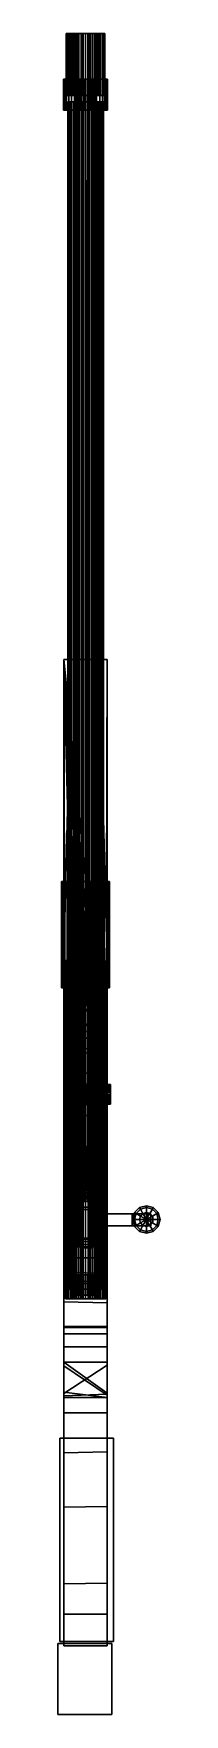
# Model space of a CAD drawing. Extents: x -0.13 to 0.34, y -3.76 to 3.93.
import ezdxf

# ---------------------------------------------------------------- set-up
doc = ezdxf.new("R2010")
doc.units = 0
for name, color, linetype in [('CA_ON', 219, 'CONTINUOUS'), ('CARGADOR', 219, 'CONTINUOUS'), ('CERROJO', 219, 'CONTINUOUS'), ('CUERPO.1', 250, 'CONTINUOUS'), ('CUERPO1', 219, 'CONTINUOUS'), ('GATILLO', 219, 'CONTINUOUS'), ('MIRA', 219, 'CONTINUOUS')]:
    doc.layers.add(name, color=color, linetype=linetype)

msp = doc.modelspace()

# ---------------------------------------------------------------- meshes
at = {"layer": 'CA_ON'}
mesh = msp.add_polyface(dxfattribs=at)
corners = [(-0.037, 3.7172, 0.3994), (-0.0698, 3.7172, 0.4386), (-0.0822, 3.7172, 0.4262), (-0.0431, 3.7172, 0.3933), (-0.0923, 3.7172, 0.4118), (-0.0481, 3.7172, 0.3862), (-0.0997, 3.7172, 0.3958), (-0.0517, 3.7172, 0.3784), (-0.1043, 3.7172, 0.3789), (-0.054, 3.7172, 0.37), (-0.1058, 3.7172, 0.3613), (-0.0547, 3.7172, 0.3613), (-0.1043, 3.7172, 0.3438), (-0.054, 3.7172, 0.3527), (-0.0997, 3.7172, 0.3269), (-0.0517, 3.7172, 0.3443), (-0.0923, 3.7172, 0.3109), (-0.0481, 3.7172, 0.3365), (-0.0822, 3.7172, 0.2965), (-0.0431, 3.7172, 0.3294), (-0.0698, 3.7172, 0.2841), (-0.037, 3.7172, 0.3232), (-0.0554, 3.7172, 0.274), (-0.0299, 3.7172, 0.3183), (-0.0395, 3.7172, 0.2666), (-0.022, 3.7172, 0.3146), (-0.0225, 3.7172, 0.262), (-0.0136, 3.7172, 0.3124), (-0.005, 3.7172, 0.2605), (-0.005, 3.7172, 0.3116), (-0.005, 3.9256, 0.4505), (-0.005, 3.6424, 0.4505), (-0.0205, 3.6424, 0.4491), (-0.0205, 3.9256, 0.4491), (-0.0355, 3.6424, 0.4451), (-0.0355, 3.9256, 0.4451), (-0.0495, 3.6424, 0.4385), (-0.0495, 3.9256, 0.4385), (-0.0623, 3.6424, 0.4296), (-0.0623, 3.9256, 0.4296), (-0.0733, 3.6424, 0.4186), (-0.0733, 3.9256, 0.4186), (-0.0822, 3.6424, 0.4059), (-0.0822, 3.9256, 0.4059), (-0.0887, 3.6424, 0.3918), (-0.0887, 3.9256, 0.3918), (-0.0928, 3.6424, 0.3768), (-0.0928, 3.9256, 0.3768), (-0.0941, 3.6424, 0.3613), (-0.0941, 3.9256, 0.3613), (-0.0928, 3.6424, 0.3459), (-0.0928, 3.9256, 0.3459), (-0.0887, 3.6424, 0.3309), (-0.0887, 3.9256, 0.3309), (-0.0822, 3.6424, 0.3168), (-0.0822, 3.9256, 0.3168), (-0.0733, 3.6424, 0.3041), (-0.0733, 3.9256, 0.3041), (-0.0623, 3.6424, 0.2931), (-0.0623, 3.9256, 0.2931), (-0.0495, 3.6424, 0.2842), (-0.0495, 3.9256, 0.2842), (-0.0355, 3.6424, 0.2776), (-0.0355, 3.9256, 0.2776), (-0.0205, 3.6424, 0.2736), (-0.0205, 3.9256, 0.2736), (-0.005, 3.6424, 0.2722), (-0.005, 3.9256, 0.2722)]
mesh.append_faces([[corners[k] for k in face] for face in [(0, 1, 2, 3), (3, 2, 4, 5), (5, 4, 6, 7), (7, 6, 8, 9), (9, 8, 10, 11), (11, 10, 12, 13), (13, 12, 14, 15), (15, 14, 16, 17), (17, 16, 18, 19), (19, 18, 20, 21), (21, 20, 22, 23), (23, 22, 24, 25), (25, 24, 26, 27), (27, 26, 28, 29), (30, 31, 32, 33), (33, 32, 34, 35), (35, 34, 36, 37), (37, 36, 38, 39), (39, 38, 40, 41), (41, 40, 42, 43), (43, 42, 44, 45), (45, 44, 46, 47), (47, 46, 48, 49), (49, 48, 50, 51), (51, 50, 52, 53), (53, 52, 54, 55), (55, 54, 56, 57), (57, 56, 58, 59), (59, 58, 60, 61), (61, 60, 62, 63), (63, 62, 64, 65), (65, 64, 66, 67)]])
mesh = msp.add_polyface(dxfattribs=at)
corners = [(-0.005, 3.9256, 0.4221), (-0.005, 3.9256, 0.4505), (-0.0205, 3.9256, 0.4491), (-0.0155, 3.9256, 0.4212), (-0.0355, 3.9256, 0.4451), (-0.0258, 3.9256, 0.4185), (-0.0155, 3.6424, 0.4212), (-0.0155, 3.9256, 0.4212), (-0.0258, 3.9256, 0.4185), (-0.0258, 3.6424, 0.4185), (-0.0495, 3.9256, 0.4385), (-0.0354, 3.9256, 0.414), (-0.0354, 3.9256, 0.414), (-0.0354, 3.6424, 0.414), (-0.0623, 3.9256, 0.4296), (-0.044, 3.9256, 0.4079), (-0.044, 3.9256, 0.4079), (-0.044, 3.6424, 0.4079), (-0.0733, 3.9256, 0.4186), (-0.0515, 3.9256, 0.4004), (-0.0515, 3.9256, 0.4004), (-0.0515, 3.6424, 0.4004), (-0.0822, 3.9256, 0.4059), (-0.0576, 3.9256, 0.3917), (-0.0576, 3.9256, 0.3917), (-0.0576, 3.6424, 0.3917), (-0.0887, 3.9256, 0.3918), (-0.0621, 3.9256, 0.3821), (-0.0621, 3.9256, 0.3821), (-0.0621, 3.6424, 0.3821), (-0.0928, 3.9256, 0.3768), (-0.0648, 3.9256, 0.3719), (-0.0648, 3.9256, 0.3719), (-0.0648, 3.6424, 0.3719), (-0.0941, 3.9256, 0.3613), (-0.0657, 3.9256, 0.3613), (-0.0657, 3.9256, 0.3613), (-0.0657, 3.6424, 0.3613), (-0.0928, 3.9256, 0.3459), (-0.0648, 3.9256, 0.3508), (-0.0648, 3.9256, 0.3508), (-0.0648, 3.6424, 0.3508), (-0.0887, 3.9256, 0.3309), (-0.0621, 3.9256, 0.3406), (-0.0621, 3.9256, 0.3406), (-0.0621, 3.6424, 0.3406), (-0.0822, 3.9256, 0.3168), (-0.0576, 3.9256, 0.331), (-0.0576, 3.9256, 0.331), (-0.0576, 3.6424, 0.331), (-0.0733, 3.9256, 0.3041), (-0.0515, 3.9256, 0.3223), (-0.0515, 3.9256, 0.3223), (-0.0515, 3.6424, 0.3223), (-0.0623, 3.9256, 0.2931), (-0.044, 3.9256, 0.3148), (-0.044, 3.9256, 0.3148), (-0.044, 3.6424, 0.3148), (-0.0495, 3.9256, 0.2842), (-0.0354, 3.9256, 0.3087), (-0.0354, 3.9256, 0.3087), (-0.0354, 3.6424, 0.3087), (-0.0355, 3.9256, 0.2776), (-0.0258, 3.9256, 0.3042), (-0.0258, 3.9256, 0.3042), (-0.0258, 3.6424, 0.3042), (-0.0205, 3.9256, 0.2736), (-0.0155, 3.9256, 0.3015), (-0.0155, 3.9256, 0.3015), (-0.0155, 3.6424, 0.3015)]
mesh.append_faces([[corners[k] for k in face] for face in [(0, 1, 2, 3), (3, 2, 4, 5), (6, 7, 8, 9), (5, 4, 10, 11), (9, 8, 12, 13), (11, 10, 14, 15), (13, 12, 16, 17), (15, 14, 18, 19), (17, 16, 20, 21), (19, 18, 22, 23), (21, 20, 24, 25), (23, 22, 26, 27), (25, 24, 28, 29), (27, 26, 30, 31), (29, 28, 32, 33), (31, 30, 34, 35), (33, 32, 36, 37), (35, 34, 38, 39), (37, 36, 40, 41), (39, 38, 42, 43), (41, 40, 44, 45), (43, 42, 46, 47), (45, 44, 48, 49), (47, 46, 50, 51), (49, 48, 52, 53), (51, 50, 54, 55), (53, 52, 56, 57), (55, 54, 58, 59), (57, 56, 60, 61), (59, 58, 62, 63), (61, 60, 64, 65), (63, 62, 66, 67), (65, 64, 68, 69)]])
mesh = msp.add_polyface(dxfattribs=at)
corners = [(0.0558, 3.9256, 0.3613), (0.0841, 3.9256, 0.3613), (0.0828, 3.9256, 0.3768), (0.0549, 3.9256, 0.3719), (0.0788, 3.9256, 0.3918), (0.0521, 3.9256, 0.3821), (0.0722, 3.9256, 0.4059), (0.0476, 3.9256, 0.3917), (0.0633, 3.9256, 0.4186), (0.0416, 3.9256, 0.4004), (0.0523, 3.9256, 0.4296), (0.0341, 3.9256, 0.4079), (0.0396, 3.9256, 0.4385), (0.0254, 3.9256, 0.414), (0.0255, 3.9256, 0.4451), (0.0158, 3.9256, 0.4185), (0.0254, 3.6424, 0.414), (0.0254, 3.9256, 0.414), (0.0158, 3.9256, 0.4185), (0.0158, 3.6424, 0.4185), (0.0105, 3.9256, 0.4491), (0.0056, 3.9256, 0.4212), (0.0056, 3.9256, 0.4212), (0.0056, 3.6424, 0.4212), (-0.005, 3.9256, 0.4505), (-0.005, 3.9256, 0.4221), (-0.005, 3.9256, 0.4221), (-0.005, 3.6424, 0.4221), (-0.0155, 3.9256, 0.4212), (-0.0155, 3.6424, 0.4212), (-0.0155, 3.9256, 0.3015), (-0.0205, 3.9256, 0.2736), (-0.005, 3.9256, 0.2722), (-0.005, 3.9256, 0.3006), (-0.0155, 3.6424, 0.3015), (-0.0155, 3.9256, 0.3015), (-0.005, 3.9256, 0.3006), (-0.005, 3.6424, 0.3006), (0.0105, 3.9256, 0.2736), (0.0056, 3.9256, 0.3015), (0.0056, 3.9256, 0.3015), (0.0056, 3.6424, 0.3015), (0.0255, 3.9256, 0.2776), (0.0158, 3.9256, 0.3042), (0.0158, 3.9256, 0.3042), (0.0158, 3.6424, 0.3042), (0.0396, 3.9256, 0.2842), (0.0254, 3.9256, 0.3087), (0.0254, 3.9256, 0.3087), (0.0254, 3.6424, 0.3087), (0.0523, 3.9256, 0.2931), (0.0341, 3.9256, 0.3148), (0.0341, 3.9256, 0.3148), (0.0341, 3.6424, 0.3148), (0.0633, 3.9256, 0.3041), (0.0416, 3.9256, 0.3223), (0.0416, 3.9256, 0.3223), (0.0416, 3.6424, 0.3223), (0.0722, 3.9256, 0.3168), (0.0476, 3.9256, 0.331), (0.0476, 3.9256, 0.331), (0.0476, 3.6424, 0.331), (0.0788, 3.9256, 0.3309), (0.0521, 3.9256, 0.3406), (0.0521, 3.9256, 0.3406), (0.0521, 3.6424, 0.3406), (0.0828, 3.9256, 0.3459), (0.0549, 3.9256, 0.3508), (0.0549, 3.9256, 0.3508), (0.0549, 3.6424, 0.3508), (0.0558, 3.9256, 0.3613), (0.0558, 3.6424, 0.3613)]
mesh.append_faces([[corners[k] for k in face] for face in [(0, 1, 2, 3), (3, 2, 4, 5), (5, 4, 6, 7), (7, 6, 8, 9), (9, 8, 10, 11), (11, 10, 12, 13), (13, 12, 14, 15), (16, 17, 18, 19), (15, 14, 20, 21), (19, 18, 22, 23), (21, 20, 24, 25), (23, 22, 26, 27), (27, 26, 28, 29), (30, 31, 32, 33), (34, 35, 36, 37), (33, 32, 38, 39), (37, 36, 40, 41), (39, 38, 42, 43), (41, 40, 44, 45), (43, 42, 46, 47), (45, 44, 48, 49), (47, 46, 50, 51), (49, 48, 52, 53), (51, 50, 54, 55), (53, 52, 56, 57), (55, 54, 58, 59), (57, 56, 60, 61), (59, 58, 62, 63), (61, 60, 64, 65), (63, 62, 66, 67), (65, 64, 68, 69), (67, 66, 1, 0), (69, 68, 70, 71)]])
mesh = msp.add_polyface(dxfattribs=at)
corners = [(-0.005, 3.7172, 0.3116), (-0.005, 3.7172, 0.2605), (0.0125, 3.7172, 0.262), (0.0037, 3.7172, 0.3124), (0.0295, 3.7172, 0.2666), (0.012, 3.7172, 0.3146), (0.0454, 3.7172, 0.274), (0.0199, 3.7172, 0.3183), (0.0598, 3.7172, 0.2841), (0.027, 3.7172, 0.3232), (0.0723, 3.7172, 0.2965), (0.0331, 3.7172, 0.3294), (0.0824, 3.7172, 0.3109), (0.0381, 3.7172, 0.3365), (0.0898, 3.7172, 0.3269), (0.0418, 3.7172, 0.3443), (0.0943, 3.7172, 0.3438), (0.044, 3.7172, 0.3527), (0.0959, 3.7172, 0.3613), (0.0448, 3.7172, 0.3613), (0.0841, 3.9256, 0.3613), (0.0841, 3.6424, 0.3613), (0.0828, 3.6424, 0.3768), (0.0828, 3.9256, 0.3768), (0.0558, 3.6424, 0.3613), (0.0558, 3.9256, 0.3613), (0.0549, 3.9256, 0.3719), (0.0549, 3.6424, 0.3719), (0.0788, 3.6424, 0.3918), (0.0788, 3.9256, 0.3918), (0.0521, 3.9256, 0.3821), (0.0521, 3.6424, 0.3821), (0.0722, 3.6424, 0.4059), (0.0722, 3.9256, 0.4059), (0.0476, 3.9256, 0.3917), (0.0476, 3.6424, 0.3917), (0.0633, 3.6424, 0.4186), (0.0633, 3.9256, 0.4186), (0.0416, 3.9256, 0.4004), (0.0416, 3.6424, 0.4004), (0.0523, 3.6424, 0.4296), (0.0523, 3.9256, 0.4296), (0.0341, 3.9256, 0.4079), (0.0341, 3.6424, 0.4079), (0.0396, 3.6424, 0.4385), (0.0396, 3.9256, 0.4385), (0.0254, 3.9256, 0.414), (0.0254, 3.6424, 0.414), (0.0255, 3.6424, 0.4451), (0.0255, 3.9256, 0.4451), (0.0105, 3.6424, 0.4491), (0.0105, 3.9256, 0.4491), (-0.005, 3.6424, 0.4505), (-0.005, 3.9256, 0.4505), (-0.005, 3.9256, 0.2722), (-0.005, 3.6424, 0.2722), (0.0105, 3.6424, 0.2736), (0.0105, 3.9256, 0.2736), (0.0255, 3.6424, 0.2776), (0.0255, 3.9256, 0.2776), (0.0396, 3.6424, 0.2842), (0.0396, 3.9256, 0.2842), (0.0523, 3.6424, 0.2931), (0.0523, 3.9256, 0.2931), (0.0633, 3.6424, 0.3041), (0.0633, 3.9256, 0.3041), (0.0722, 3.6424, 0.3168), (0.0722, 3.9256, 0.3168), (0.0788, 3.6424, 0.3309), (0.0788, 3.9256, 0.3309), (0.0828, 3.6424, 0.3459), (0.0828, 3.9256, 0.3459)]
mesh.append_faces([[corners[k] for k in face] for face in [(0, 1, 2, 3), (3, 2, 4, 5), (5, 4, 6, 7), (7, 6, 8, 9), (9, 8, 10, 11), (11, 10, 12, 13), (13, 12, 14, 15), (15, 14, 16, 17), (17, 16, 18, 19), (20, 21, 22, 23), (24, 25, 26, 27), (23, 22, 28, 29), (27, 26, 30, 31), (29, 28, 32, 33), (31, 30, 34, 35), (33, 32, 36, 37), (35, 34, 38, 39), (37, 36, 40, 41), (39, 38, 42, 43), (41, 40, 44, 45), (43, 42, 46, 47), (45, 44, 48, 49), (49, 48, 50, 51), (51, 50, 52, 53), (54, 55, 56, 57), (57, 56, 58, 59), (59, 58, 60, 61), (61, 60, 62, 63), (63, 62, 64, 65), (65, 64, 66, 67), (67, 66, 68, 69), (69, 68, 70, 71), (71, 70, 21, 20)]])
mesh = msp.add_polyface(dxfattribs=at)
corners = [(-0.0395, 3.7172, 0.4561), (-0.0395, 3.5761, 0.4561), (-0.0554, 3.5761, 0.4487), (-0.0554, 3.7172, 0.4487), (-0.0299, 3.7172, 0.4044), (-0.0554, 3.7172, 0.4487), (-0.0698, 3.7172, 0.4386), (-0.037, 3.7172, 0.3994), (-0.0698, 3.5761, 0.4386), (-0.0698, 3.7172, 0.4386), (-0.0822, 3.5761, 0.4262), (-0.0822, 3.7172, 0.4262), (-0.0923, 3.5761, 0.4118), (-0.0923, 3.7172, 0.4118), (-0.0997, 3.5761, 0.3958), (-0.0997, 3.7172, 0.3958), (-0.0481, 3.5761, 0.3862), (-0.0481, 3.7172, 0.3862), (-0.0517, 3.7172, 0.3784), (-0.0517, 3.5761, 0.3784), (-0.1043, 3.5761, 0.3789), (-0.1043, 3.7172, 0.3789), (-0.054, 3.7172, 0.37), (-0.054, 3.5761, 0.37), (-0.1058, 3.5761, 0.3613), (-0.1058, 3.7172, 0.3613), (-0.0547, 3.7172, 0.3613), (-0.0547, 3.5761, 0.3613), (-0.1043, 3.5761, 0.3438), (-0.1043, 3.7172, 0.3438), (-0.054, 3.7172, 0.3527), (-0.054, 3.5761, 0.3527), (-0.0997, 3.5761, 0.3269), (-0.0997, 3.7172, 0.3269), (-0.0517, 3.7172, 0.3443), (-0.0517, 3.5761, 0.3443), (-0.0923, 3.5761, 0.3109), (-0.0923, 3.7172, 0.3109), (-0.0481, 3.7172, 0.3365), (-0.0481, 3.5761, 0.3365), (-0.0822, 3.5761, 0.2965), (-0.0822, 3.7172, 0.2965), (-0.0698, 3.5761, 0.2841), (-0.0698, 3.7172, 0.2841), (-0.0554, 3.5761, 0.274), (-0.0554, 3.7172, 0.274), (-0.0495, 3.6424, 0.4385), (-0.0354, 3.6424, 0.414), (-0.044, 3.6424, 0.4079), (-0.0623, 3.6424, 0.4296), (-0.0515, 3.6424, 0.4004), (-0.0733, 3.6424, 0.4186), (-0.0576, 3.6424, 0.3917), (-0.0822, 3.6424, 0.4059), (-0.0621, 3.6424, 0.3821), (-0.0887, 3.6424, 0.3918), (-0.0648, 3.6424, 0.3719), (-0.0928, 3.6424, 0.3768), (-0.0657, 3.6424, 0.3613), (-0.0941, 3.6424, 0.3613), (-0.0648, 3.6424, 0.3508), (-0.0928, 3.6424, 0.3459), (-0.0621, 3.6424, 0.3406), (-0.0887, 3.6424, 0.3309), (-0.0576, 3.6424, 0.331), (-0.0822, 3.6424, 0.3168), (-0.0515, 3.6424, 0.3223), (-0.0733, 3.6424, 0.3041), (-0.044, 3.6424, 0.3148), (-0.0623, 3.6424, 0.2931), (-0.0354, 3.6424, 0.3087), (-0.0495, 3.6424, 0.2842)]
mesh.append_faces([[corners[k] for k in face] for face in [(0, 1, 2, 3), (4, 5, 6, 7), (3, 2, 8, 9), (9, 8, 10, 11), (11, 10, 12, 13), (13, 12, 14, 15), (16, 17, 18, 19), (15, 14, 20, 21), (19, 18, 22, 23), (21, 20, 24, 25), (23, 22, 26, 27), (25, 24, 28, 29), (27, 26, 30, 31), (29, 28, 32, 33), (31, 30, 34, 35), (33, 32, 36, 37), (35, 34, 38, 39), (37, 36, 40, 41), (41, 40, 42, 43), (43, 42, 44, 45), (46, 47, 48, 49), (49, 48, 50, 51), (51, 50, 52, 53), (53, 52, 54, 55), (55, 54, 56, 57), (57, 56, 58, 59), (59, 58, 60, 61), (61, 60, 62, 63), (63, 62, 64, 65), (65, 64, 66, 67), (67, 66, 68, 69), (69, 68, 70, 71)]])
mesh = msp.add_polyface(dxfattribs=at)
corners = [(-0.0144, 3.6135, 0.3079), (-0.0192, 3.6135, 0.2809), (-0.005, 3.6135, 0.2796), (-0.005, 3.6135, 0.307), (0.0092, 3.6135, 0.2809), (0.0044, 3.6135, 0.3079), (0.0037, 3.7172, 0.4103), (0.0125, 3.7172, 0.4607), (-0.005, 3.7172, 0.4622), (-0.005, 3.7172, 0.4111), (0.0037, 3.5761, 0.4103), (0.0037, 3.7172, 0.4103), (-0.005, 3.7172, 0.4111), (-0.005, 3.5761, 0.4111), (-0.0225, 3.7172, 0.4607), (-0.0136, 3.7172, 0.4103), (-0.005, 3.7172, 0.4622), (-0.005, 3.5761, 0.4622), (-0.0225, 3.5761, 0.4607), (-0.0225, 3.7172, 0.4607), (-0.0136, 3.7172, 0.4103), (-0.0136, 3.5761, 0.4103), (-0.0395, 3.7172, 0.4561), (-0.022, 3.7172, 0.4081), (-0.0395, 3.5761, 0.4561), (-0.0395, 3.7172, 0.4561), (-0.022, 3.7172, 0.4081), (-0.022, 3.5761, 0.4081), (-0.0554, 3.7172, 0.4487), (-0.0299, 3.7172, 0.4044), (-0.0299, 3.7172, 0.4044), (-0.0299, 3.5761, 0.4044), (-0.037, 3.7172, 0.3994), (-0.037, 3.5761, 0.3994), (-0.0431, 3.7172, 0.3933), (-0.0431, 3.5761, 0.3933), (-0.0481, 3.7172, 0.3862), (-0.0481, 3.5761, 0.3862), (-0.0481, 3.5761, 0.3365), (-0.0481, 3.7172, 0.3365), (-0.0431, 3.7172, 0.3294), (-0.0431, 3.5761, 0.3294), (-0.037, 3.7172, 0.3232), (-0.037, 3.5761, 0.3232), (-0.0299, 3.7172, 0.3183), (-0.0299, 3.5761, 0.3183), (-0.0554, 3.7172, 0.274), (-0.0554, 3.5761, 0.274), (-0.0395, 3.5761, 0.2666), (-0.0395, 3.7172, 0.2666), (-0.022, 3.7172, 0.3146), (-0.022, 3.5761, 0.3146), (-0.0225, 3.5761, 0.262), (-0.0225, 3.7172, 0.262), (-0.0136, 3.7172, 0.3124), (-0.0136, 3.5761, 0.3124), (-0.005, 3.5761, 0.2605), (-0.005, 3.7172, 0.2605), (-0.005, 3.7172, 0.3116), (-0.005, 3.5761, 0.3116), (0.0037, 3.7172, 0.3124), (0.0037, 3.5761, 0.3124), (0.0105, 3.6424, 0.4491), (0.0056, 3.6424, 0.4212), (-0.005, 3.6424, 0.4221), (-0.005, 3.6424, 0.4505), (-0.0155, 3.6424, 0.4212), (-0.0205, 3.6424, 0.4491), (-0.0258, 3.6424, 0.4185), (-0.0355, 3.6424, 0.4451), (-0.0354, 3.6424, 0.414), (-0.0495, 3.6424, 0.4385), (-0.0495, 3.6424, 0.2842), (-0.0354, 3.6424, 0.3087), (-0.0258, 3.6424, 0.3042), (-0.0355, 3.6424, 0.2776), (-0.0155, 3.6424, 0.3015), (-0.0205, 3.6424, 0.2736), (-0.005, 3.6424, 0.3006), (-0.005, 3.6424, 0.2722), (0.0056, 3.6424, 0.3015), (0.0105, 3.6424, 0.2736)]
mesh.append_faces([[corners[k] for k in face] for face in [(0, 1, 2, 3), (3, 2, 4, 5), (6, 7, 8, 9), (10, 11, 12, 13), (9, 8, 14, 15), (16, 17, 18, 19), (13, 12, 20, 21), (15, 14, 22, 23), (19, 18, 24, 25), (21, 20, 26, 27), (23, 22, 28, 29), (27, 26, 30, 31), (31, 30, 32, 33), (33, 32, 34, 35), (35, 34, 36, 37), (38, 39, 40, 41), (41, 40, 42, 43), (43, 42, 44, 45), (46, 47, 48, 49), (45, 44, 50, 51), (49, 48, 52, 53), (51, 50, 54, 55), (53, 52, 56, 57), (55, 54, 58, 59), (59, 58, 60, 61), (62, 63, 64, 65), (65, 64, 66, 67), (67, 66, 68, 69), (69, 68, 70, 71), (72, 73, 74, 75), (75, 74, 76, 77), (77, 76, 78, 79), (79, 78, 80, 81)]])
mesh = msp.add_polyface(dxfattribs=at)
corners = [(0.0448, 3.7172, 0.3613), (0.0959, 3.7172, 0.3613), (0.0943, 3.7172, 0.3789), (0.044, 3.7172, 0.37), (0.0898, 3.7172, 0.3958), (0.0418, 3.7172, 0.3784), (0.0824, 3.7172, 0.4118), (0.0381, 3.7172, 0.3862), (0.0723, 3.7172, 0.4262), (0.0331, 3.7172, 0.3933), (0.0598, 3.7172, 0.4386), (0.027, 3.7172, 0.3994), (0.0331, 3.5761, 0.3933), (0.0331, 3.7172, 0.3933), (0.027, 3.7172, 0.3994), (0.027, 3.5761, 0.3994), (0.0454, 3.7172, 0.4487), (0.0199, 3.7172, 0.4044), (0.0598, 3.7172, 0.4386), (0.0598, 3.5761, 0.4386), (0.0454, 3.5761, 0.4487), (0.0454, 3.7172, 0.4487), (0.0199, 3.7172, 0.4044), (0.0199, 3.5761, 0.4044), (0.0295, 3.7172, 0.4561), (0.012, 3.7172, 0.4081), (0.0295, 3.5761, 0.4561), (0.0295, 3.7172, 0.4561), (0.012, 3.7172, 0.4081), (0.012, 3.5761, 0.4081), (0.0125, 3.7172, 0.4607), (0.0037, 3.7172, 0.4103), (0.0125, 3.5761, 0.4607), (0.0125, 3.7172, 0.4607), (0.0037, 3.7172, 0.4103), (0.0037, 3.5761, 0.4103), (-0.005, 3.5761, 0.4622), (-0.005, 3.7172, 0.4622), (-0.005, 3.7172, 0.2605), (-0.005, 3.5761, 0.2605), (0.0125, 3.5761, 0.262), (0.0125, 3.7172, 0.262), (0.0295, 3.5761, 0.2666), (0.0295, 3.7172, 0.2666), (0.0037, 3.5761, 0.3124), (0.0037, 3.7172, 0.3124), (0.012, 3.7172, 0.3146), (0.012, 3.5761, 0.3146), (0.0454, 3.5761, 0.274), (0.0454, 3.7172, 0.274), (0.0199, 3.7172, 0.3183), (0.0199, 3.5761, 0.3183), (0.0598, 3.5761, 0.2841), (0.0598, 3.7172, 0.2841), (0.027, 3.7172, 0.3232), (0.027, 3.5761, 0.3232), (0.0723, 3.5761, 0.2965), (0.0723, 3.7172, 0.2965), (0.0331, 3.7172, 0.3294), (0.0331, 3.5761, 0.3294), (0.0824, 3.5761, 0.3109), (0.0824, 3.7172, 0.3109), (0.0381, 3.7172, 0.3365), (0.0381, 3.5761, 0.3365), (0.0898, 3.5761, 0.3269), (0.0898, 3.7172, 0.3269), (0.0418, 3.7172, 0.3443), (0.0418, 3.5761, 0.3443), (0.0943, 3.5761, 0.3438), (0.0943, 3.7172, 0.3438), (0.044, 3.7172, 0.3527), (0.044, 3.5761, 0.3527), (0.0959, 3.5761, 0.3613), (0.0959, 3.7172, 0.3613), (0.0448, 3.7172, 0.3613), (0.0448, 3.5761, 0.3613)]
mesh.append_faces([[corners[k] for k in face] for face in [(0, 1, 2, 3), (3, 2, 4, 5), (5, 4, 6, 7), (7, 6, 8, 9), (9, 8, 10, 11), (12, 13, 14, 15), (11, 10, 16, 17), (18, 19, 20, 21), (15, 14, 22, 23), (17, 16, 24, 25), (21, 20, 26, 27), (23, 22, 28, 29), (25, 24, 30, 31), (27, 26, 32, 33), (29, 28, 34, 35), (33, 32, 36, 37), (38, 39, 40, 41), (41, 40, 42, 43), (44, 45, 46, 47), (43, 42, 48, 49), (47, 46, 50, 51), (49, 48, 52, 53), (51, 50, 54, 55), (53, 52, 56, 57), (55, 54, 58, 59), (57, 56, 60, 61), (59, 58, 62, 63), (61, 60, 64, 65), (63, 62, 66, 67), (65, 64, 68, 69), (67, 66, 70, 71), (69, 68, 72, 73), (71, 70, 74, 75)]])
mesh = msp.add_polyface(dxfattribs=at)
corners = [(0.0044, 3.6135, 0.3079), (0.0092, 3.6135, 0.2809), (0.023, 3.6135, 0.2845), (0.0136, 3.6135, 0.3103), (0.0359, 3.6135, 0.2906), (0.0222, 3.6135, 0.3143), (0.0476, 3.6135, 0.2987), (0.0299, 3.6135, 0.3197), (0.0576, 3.6135, 0.3088), (0.0366, 3.6135, 0.3264), (0.0658, 3.6135, 0.3205), (0.042, 3.6135, 0.3342), (0.0718, 3.6135, 0.3334), (0.046, 3.6135, 0.3428), (0.0755, 3.6135, 0.3472), (0.0485, 3.6135, 0.3519), (0.0767, 3.6135, 0.3613), (0.0493, 3.6135, 0.3613), (0.0959, 3.7172, 0.3613), (0.0959, 3.5761, 0.3613), (0.0943, 3.5761, 0.3789), (0.0943, 3.7172, 0.3789), (0.0448, 3.5761, 0.3613), (0.0448, 3.7172, 0.3613), (0.044, 3.7172, 0.37), (0.044, 3.5761, 0.37), (0.0898, 3.5761, 0.3958), (0.0898, 3.7172, 0.3958), (0.0418, 3.7172, 0.3784), (0.0418, 3.5761, 0.3784), (0.0824, 3.5761, 0.4118), (0.0824, 3.7172, 0.4118), (0.0381, 3.7172, 0.3862), (0.0381, 3.5761, 0.3862), (0.0723, 3.5761, 0.4262), (0.0723, 3.7172, 0.4262), (0.0331, 3.7172, 0.3933), (0.0331, 3.5761, 0.3933), (0.0598, 3.5761, 0.4386), (0.0598, 3.7172, 0.4386), (0.0841, 3.6424, 0.3613), (0.0558, 3.6424, 0.3613), (0.0549, 3.6424, 0.3719), (0.0828, 3.6424, 0.3768), (0.0521, 3.6424, 0.3821), (0.0788, 3.6424, 0.3918), (0.0476, 3.6424, 0.3917), (0.0722, 3.6424, 0.4059), (0.0416, 3.6424, 0.4004), (0.0633, 3.6424, 0.4186), (0.0341, 3.6424, 0.4079), (0.0523, 3.6424, 0.4296), (0.0254, 3.6424, 0.414), (0.0396, 3.6424, 0.4385), (0.0158, 3.6424, 0.4185), (0.0255, 3.6424, 0.4451), (0.0056, 3.6424, 0.4212), (0.0105, 3.6424, 0.4491), (0.0105, 3.6424, 0.2736), (0.0056, 3.6424, 0.3015), (0.0158, 3.6424, 0.3042), (0.0255, 3.6424, 0.2776), (0.0254, 3.6424, 0.3087), (0.0396, 3.6424, 0.2842), (0.0341, 3.6424, 0.3148), (0.0523, 3.6424, 0.2931), (0.0416, 3.6424, 0.3223), (0.0633, 3.6424, 0.3041), (0.0476, 3.6424, 0.331), (0.0722, 3.6424, 0.3168), (0.0521, 3.6424, 0.3406), (0.0788, 3.6424, 0.3309), (0.0549, 3.6424, 0.3508), (0.0828, 3.6424, 0.3459)]
mesh.append_faces([[corners[k] for k in face] for face in [(0, 1, 2, 3), (3, 2, 4, 5), (5, 4, 6, 7), (7, 6, 8, 9), (9, 8, 10, 11), (11, 10, 12, 13), (13, 12, 14, 15), (15, 14, 16, 17), (18, 19, 20, 21), (22, 23, 24, 25), (21, 20, 26, 27), (25, 24, 28, 29), (27, 26, 30, 31), (29, 28, 32, 33), (31, 30, 34, 35), (33, 32, 36, 37), (35, 34, 38, 39), (40, 41, 42, 43), (43, 42, 44, 45), (45, 44, 46, 47), (47, 46, 48, 49), (49, 48, 50, 51), (51, 50, 52, 53), (53, 52, 54, 55), (55, 54, 56, 57), (58, 59, 60, 61), (61, 60, 62, 63), (63, 62, 64, 65), (65, 64, 66, 67), (67, 66, 68, 69), (69, 68, 70, 71), (71, 70, 72, 73), (73, 72, 41, 40)]])
mesh = msp.add_polyface(dxfattribs=at)
corners = [(0.0117, -0.6841, 0.4129), (0.0136, -0.6841, 0.4124), (0.0136, 3.6135, 0.4124), (0.0094, -0.6841, 0.4135), (0.0044, 3.6135, 0.4148), (0.0092, 3.6135, 0.4418), (0.0092, -0.6841, 0.4418), (0.0043, -0.6841, 0.4423), (-0.005, 3.6135, 0.4431), (0.0761, -0.6841, 0.3536), (0.0767, -0.6841, 0.3613), (0.0767, 3.6135, 0.3613), (0.0755, 3.6135, 0.3472), (0.0959, 3.5761, 0.3613), (0.0448, 3.5761, 0.3613), (0.044, 3.5761, 0.37), (0.0943, 3.5761, 0.3789), (0.0418, 3.5761, 0.3784), (0.0898, 3.5761, 0.3958), (0.0381, 3.5761, 0.3862), (0.0824, 3.5761, 0.4118), (0.0331, 3.5761, 0.3933), (0.0723, 3.5761, 0.4262), (0.027, 3.5761, 0.3994), (0.0598, 3.5761, 0.4386), (0.0199, 3.5761, 0.4044), (0.0454, 3.5761, 0.4487), (0.012, 3.5761, 0.4081), (0.0295, 3.5761, 0.4561), (0.0037, 3.5761, 0.4103), (0.0125, 3.5761, 0.4607), (-0.005, 3.5761, 0.4111), (-0.005, 3.5761, 0.4622), (-0.0136, 3.5761, 0.4103), (-0.0225, 3.5761, 0.4607), (-0.022, 3.5761, 0.4081), (-0.0395, 3.5761, 0.4561), (-0.0299, 3.5761, 0.4044), (-0.0554, 3.5761, 0.4487), (-0.037, 3.5761, 0.3994), (-0.0698, 3.5761, 0.4386), (-0.0431, 3.5761, 0.3933), (-0.0822, 3.5761, 0.4262), (-0.0481, 3.5761, 0.3862), (-0.0923, 3.5761, 0.4118), (-0.0517, 3.5761, 0.3784), (-0.0997, 3.5761, 0.3958), (-0.054, 3.5761, 0.37), (-0.1043, 3.5761, 0.3789), (-0.0547, 3.5761, 0.3613), (-0.1058, 3.5761, 0.3613), (-0.054, 3.5761, 0.3527), (-0.1043, 3.5761, 0.3438), (-0.0517, 3.5761, 0.3443), (-0.0997, 3.5761, 0.3269), (-0.0481, 3.5761, 0.3365), (-0.0923, 3.5761, 0.3109), (-0.0431, 3.5761, 0.3294), (-0.0822, 3.5761, 0.2965), (-0.037, 3.5761, 0.3232), (-0.0698, 3.5761, 0.2841), (-0.0299, 3.5761, 0.3183), (-0.0554, 3.5761, 0.274), (-0.022, 3.5761, 0.3146), (-0.0395, 3.5761, 0.2666), (-0.0136, 3.5761, 0.3124), (-0.0225, 3.5761, 0.262), (-0.005, 3.5761, 0.3116), (-0.005, 3.5761, 0.2605), (0.0037, 3.5761, 0.3124), (0.0125, 3.5761, 0.262), (0.012, 3.5761, 0.3146), (0.0295, 3.5761, 0.2666)]
mesh.append_faces([[corners[k] for k in face] for face in [(0, 1, 2, 2), (3, 0, 2, 4), (5, 6, 7, 8), (9, 10, 11, 12), (13, 14, 15, 16), (16, 15, 17, 18), (18, 17, 19, 20), (20, 19, 21, 22), (22, 21, 23, 24), (24, 23, 25, 26), (26, 25, 27, 28), (28, 27, 29, 30), (30, 29, 31, 32), (32, 31, 33, 34), (34, 33, 35, 36), (36, 35, 37, 38), (38, 37, 39, 40), (40, 39, 41, 42), (42, 41, 43, 44), (44, 43, 45, 46), (46, 45, 47, 48), (48, 47, 49, 50), (50, 49, 51, 52), (52, 51, 53, 54), (54, 53, 55, 56), (56, 55, 57, 58), (58, 57, 59, 60), (60, 59, 61, 62), (62, 61, 63, 64), (64, 63, 65, 66), (66, 65, 67, 68), (68, 67, 69, 70), (70, 69, 71, 72)]])
mesh = msp.add_polyface(dxfattribs=at)
corners = [(-0.0458, 3.6135, 0.4321), (-0.0458, -1.3907, 0.4321), (-0.0575, -1.3907, 0.424), (-0.0575, 3.6135, 0.424), (-0.0321, -1.3907, 0.4084), (-0.0321, 3.6135, 0.4084), (-0.0399, 3.6135, 0.4029), (-0.0399, -1.3907, 0.4029), (-0.0676, -1.3907, 0.4139), (-0.0676, 3.6135, 0.4139), (-0.0466, 3.6135, 0.3963), (-0.0466, -1.3907, 0.3963), (-0.0758, -1.3907, 0.4022), (-0.0758, 3.6135, 0.4022), (-0.052, 3.6135, 0.3885), (-0.052, -1.3907, 0.3885), (-0.0818, -1.3907, 0.3893), (-0.0818, 3.6135, 0.3893), (-0.056, 3.6135, 0.3799), (-0.056, -1.3907, 0.3799), (-0.0855, -1.3907, 0.3755), (-0.0855, 3.6135, 0.3755), (-0.0585, 3.6135, 0.3708), (-0.0585, -1.3907, 0.3708), (-0.0867, -1.3907, 0.3613), (-0.0867, 3.6135, 0.3613), (-0.0593, 3.6135, 0.3613), (-0.0593, -1.3907, 0.3613), (-0.0855, -1.3907, 0.3472), (-0.0855, 3.6135, 0.3472), (-0.0585, 3.6135, 0.3519), (-0.0585, -1.3907, 0.3519), (-0.0818, -1.3907, 0.3334), (-0.0818, 3.6135, 0.3334), (-0.056, 3.6135, 0.3428), (-0.056, -1.3907, 0.3428), (-0.0758, -1.3907, 0.3205), (-0.0758, 3.6135, 0.3205), (-0.052, 3.6135, 0.3342), (-0.052, -1.3907, 0.3342), (-0.0676, -1.3907, 0.3088), (-0.0676, 3.6135, 0.3088), (-0.0466, 3.6135, 0.3264), (-0.0466, -1.3907, 0.3264), (-0.0575, -1.3907, 0.2987), (-0.0575, 3.6135, 0.2987), (-0.0399, 3.6135, 0.3197), (-0.0399, -1.3907, 0.3197), (-0.0458, -1.3907, 0.2906), (-0.0458, 3.6135, 0.2906), (-0.0321, 3.6135, 0.3143), (-0.0321, -1.3907, 0.3143), (-0.0329, -1.3907, 0.2845), (-0.0329, 3.6135, 0.2845), (-0.0236, 3.6135, 0.3103), (-0.0236, -1.3907, 0.3103), (-0.0192, -1.3907, 0.2809), (-0.0192, 3.6135, 0.2809), (-0.0144, 3.6135, 0.3079), (-0.0144, -1.3907, 0.3079), (-0.005, -1.3907, 0.2796), (-0.005, 3.6135, 0.2796), (-0.005, 3.6135, 0.307), (-0.005, -1.3907, 0.307), (0.0092, -1.3907, 0.2809), (0.0092, 3.6135, 0.2809), (0.0044, 3.6135, 0.3079), (0.0044, -1.3907, 0.3079)]
mesh.append_faces([[corners[k] for k in face] for face in [(0, 1, 2, 3), (4, 5, 6, 7), (3, 2, 8, 9), (7, 6, 10, 11), (9, 8, 12, 13), (11, 10, 14, 15), (13, 12, 16, 17), (15, 14, 18, 19), (17, 16, 20, 21), (19, 18, 22, 23), (21, 20, 24, 25), (23, 22, 26, 27), (25, 24, 28, 29), (27, 26, 30, 31), (29, 28, 32, 33), (31, 30, 34, 35), (33, 32, 36, 37), (35, 34, 38, 39), (37, 36, 40, 41), (39, 38, 42, 43), (41, 40, 44, 45), (43, 42, 46, 47), (45, 44, 48, 49), (47, 46, 50, 51), (49, 48, 52, 53), (51, 50, 54, 55), (53, 52, 56, 57), (55, 54, 58, 59), (57, 56, 60, 61), (59, 58, 62, 63), (61, 60, 64, 65), (63, 62, 66, 67)]])
mesh = msp.add_polyface(dxfattribs=at)
corners = [(0.0493, 3.6135, 0.3613), (0.0767, 3.6135, 0.3613), (0.0755, 3.6135, 0.3755), (0.0485, 3.6135, 0.3708), (0.0718, 3.6135, 0.3893), (0.046, 3.6135, 0.3799), (0.0658, 3.6135, 0.4022), (0.042, 3.6135, 0.3885), (0.0576, 3.6135, 0.4139), (0.0366, 3.6135, 0.3963), (0.0476, 3.6135, 0.424), (0.0299, 3.6135, 0.4029), (0.0359, 3.6135, 0.4321), (0.0222, 3.6135, 0.4084), (0.023, 3.6135, 0.4381), (0.0136, 3.6135, 0.4124), (0.0092, 3.6135, 0.4418), (0.0044, 3.6135, 0.4148), (-0.005, 3.6135, 0.4431), (-0.005, 3.6135, 0.4157), (-0.0192, 3.6135, 0.4418), (-0.0144, 3.6135, 0.4148), (-0.0329, 3.6135, 0.4381), (-0.0236, 3.6135, 0.4124), (-0.0458, 3.6135, 0.4321), (-0.0321, 3.6135, 0.4084), (-0.0575, 3.6135, 0.424), (-0.0399, 3.6135, 0.4029), (-0.0676, 3.6135, 0.4139), (-0.0466, 3.6135, 0.3963), (-0.0758, 3.6135, 0.4022), (-0.052, 3.6135, 0.3885), (-0.0818, 3.6135, 0.3893), (-0.056, 3.6135, 0.3799), (-0.0855, 3.6135, 0.3755), (-0.0585, 3.6135, 0.3708), (-0.0867, 3.6135, 0.3613), (-0.0593, 3.6135, 0.3613), (-0.0855, 3.6135, 0.3472), (-0.0585, 3.6135, 0.3519), (-0.0818, 3.6135, 0.3334), (-0.056, 3.6135, 0.3428), (-0.0758, 3.6135, 0.3205), (-0.052, 3.6135, 0.3342), (-0.0676, 3.6135, 0.3088), (-0.0466, 3.6135, 0.3264), (-0.0575, 3.6135, 0.2987), (-0.0399, 3.6135, 0.3197), (-0.0458, 3.6135, 0.2906), (-0.0321, 3.6135, 0.3143), (-0.0329, 3.6135, 0.2845), (-0.0236, 3.6135, 0.3103), (-0.0192, 3.6135, 0.2809), (-0.0144, 3.6135, 0.3079), (0.0295, 3.5761, 0.2666), (0.012, 3.5761, 0.3146), (0.0199, 3.5761, 0.3183), (0.0454, 3.5761, 0.274), (0.027, 3.5761, 0.3232), (0.0598, 3.5761, 0.2841), (0.0331, 3.5761, 0.3294), (0.0723, 3.5761, 0.2965), (0.0381, 3.5761, 0.3365), (0.0824, 3.5761, 0.3109), (0.0418, 3.5761, 0.3443), (0.0898, 3.5761, 0.3269), (0.044, 3.5761, 0.3527), (0.0943, 3.5761, 0.3438), (0.0448, 3.5761, 0.3613), (0.0959, 3.5761, 0.3613)]
mesh.append_faces([[corners[k] for k in face] for face in [(0, 1, 2, 3), (3, 2, 4, 5), (5, 4, 6, 7), (7, 6, 8, 9), (9, 8, 10, 11), (11, 10, 12, 13), (13, 12, 14, 15), (15, 14, 16, 17), (17, 16, 18, 19), (19, 18, 20, 21), (21, 20, 22, 23), (23, 22, 24, 25), (25, 24, 26, 27), (27, 26, 28, 29), (29, 28, 30, 31), (31, 30, 32, 33), (33, 32, 34, 35), (35, 34, 36, 37), (37, 36, 38, 39), (39, 38, 40, 41), (41, 40, 42, 43), (43, 42, 44, 45), (45, 44, 46, 47), (47, 46, 48, 49), (49, 48, 50, 51), (51, 50, 52, 53), (54, 55, 56, 57), (57, 56, 58, 59), (59, 58, 60, 61), (61, 60, 62, 63), (63, 62, 64, 65), (65, 64, 66, 67), (67, 66, 68, 69)]])
mesh = msp.add_polyface(dxfattribs=at)
corners = [(0.0493, -1.3907, 0.3613), (0.0493, 3.6135, 0.3613), (0.049, -0.6841, 0.3645), (0.049, -1.1403, 0.3645), (0.0658, -0.6841, 0.4022), (0.0658, 3.6135, 0.4022), (0.0691, -0.6841, 0.395), (0.042, 3.6135, 0.3885), (0.042, -0.6841, 0.3885), (0.0452, -0.6841, 0.3818), (0.059, -0.6841, 0.4119), (0.0576, 3.6135, 0.4139), (0.0642, -0.6841, 0.4045), (0.0366, 3.6135, 0.3963), (0.0366, -0.6841, 0.3963), (0.038, -0.6841, 0.3942), (0.0576, -0.6841, 0.4139), (0.0531, -0.6841, 0.4185), (0.0359, -0.6841, 0.4321), (0.0359, 3.6135, 0.4321), (0.0457, -0.6841, 0.4252), (0.0342, -0.6841, 0.4329), (0.0094, -0.6841, 0.4135), (0.0044, 3.6135, 0.4148), (0.0044, -1.3907, 0.4148), (0.0094, -1.1403, 0.4135), (-0.005, -1.3907, 0.4431), (-0.005, 3.6135, 0.4431), (0.0043, -0.6841, 0.4423), (0.0043, -1.1403, 0.4423), (-0.005, 3.6135, 0.4157), (-0.005, -1.3907, 0.4157), (-0.0192, -1.3907, 0.4418), (-0.0192, 3.6135, 0.4418), (-0.0144, 3.6135, 0.4148), (-0.0144, -1.3907, 0.4148), (-0.0329, -1.3907, 0.4381), (-0.0329, 3.6135, 0.4381), (-0.0236, 3.6135, 0.4124), (-0.0236, -1.3907, 0.4124), (-0.0458, -1.3907, 0.4321), (-0.0458, 3.6135, 0.4321), (-0.0321, 3.6135, 0.4084), (-0.0321, -1.3907, 0.4084), (0.0755, 3.6135, 0.3472), (0.0755, -1.3907, 0.3472), (0.0761, -1.1403, 0.3536), (0.0761, -0.6841, 0.3536), (0.0136, -0.6841, 0.4124), (0.0476, -0.6841, 0.424), (0.0222, -0.6841, 0.4084), (0.038, -0.6841, 0.3942), (0.0366, -0.6841, 0.3963), (0.0531, -0.6841, 0.4185), (0.0576, -0.6841, 0.4139), (0.059, -0.6841, 0.4119), (0.0282, -0.6841, 0.4041), (0.0299, -0.6841, 0.4029), (0.0642, -0.6841, 0.4045), (0.042, -0.6841, 0.3885), (0.0452, -0.6841, 0.3818), (0.0508, -0.6841, 0.3633), (0.049, -0.6841, 0.3645), (0.0485, -0.6841, 0.3708), (0.0658, -0.6841, 0.4022), (0.046, -0.6841, 0.3799), (0.0691, -0.6841, 0.395), (0.0718, -0.6841, 0.3893), (0.0655, -0.6841, 0.3564), (0.0742, -0.6841, 0.3803), (0.0755, -0.6841, 0.3755), (0.0767, -0.6841, 0.3613), (0.0761, -0.6841, 0.3536)]
mesh.append_faces([[corners[k] for k in face] for face in [(0, 1, 2, 3), (4, 5, 6, 6), (7, 8, 9, 9), (10, 11, 12, 12), (13, 14, 15, 15), (11, 16, 17, 17), (18, 19, 20, 20), (19, 18, 21, 21), (22, 23, 24, 25), (26, 27, 28, 29), (24, 23, 30, 31), (27, 26, 32, 33), (31, 30, 34, 35), (33, 32, 36, 37), (35, 34, 38, 39), (37, 36, 40, 41), (39, 38, 42, 43), (44, 45, 46, 47), (48, 49, 50, 50), (51, 52, 53, 54), (55, 51, 54, 54), (56, 53, 57, 57), (57, 53, 52, 52), (55, 58, 59, 51), (60, 59, 58, 58), (61, 62, 63, 64), (58, 64, 65, 60), (66, 61, 64, 64), (65, 64, 63, 63), (61, 66, 67, 68), (69, 68, 67, 67), (68, 69, 70, 70), (68, 70, 71, 72)]])
mesh = msp.add_polyface(dxfattribs=at)
corners = [(0.0755, -0.6841, 0.3755), (0.0755, 3.6135, 0.3755), (0.0767, 3.6135, 0.3613), (0.0767, -0.6841, 0.3613), (0.0485, 3.6135, 0.3708), (0.0485, -0.6841, 0.3708), (0.049, -0.6841, 0.3645), (0.0493, 3.6135, 0.3613), (0.0742, -0.6841, 0.3803), (0.0718, -0.6841, 0.3893), (0.0718, 3.6135, 0.3893), (0.046, 3.6135, 0.3799), (0.046, -0.6841, 0.3799), (0.0658, 3.6135, 0.4022), (0.0691, -0.6841, 0.395), (0.042, 3.6135, 0.3885), (0.0452, -0.6841, 0.3818), (0.059, -0.6841, 0.4119), (0.0576, -0.6841, 0.4139), (0.0576, 3.6135, 0.4139), (0.0658, -0.6841, 0.4022), (0.0642, -0.6841, 0.4045), (0.042, -0.6841, 0.3885), (0.0366, 3.6135, 0.3963), (0.038, -0.6841, 0.3942), (0.0476, -0.6841, 0.424), (0.0476, 3.6135, 0.424), (0.0531, -0.6841, 0.4185), (0.0366, -0.6841, 0.3963), (0.0299, 3.6135, 0.4029), (0.0299, -0.6841, 0.4029), (0.0457, -0.6841, 0.4252), (0.0359, 3.6135, 0.4321), (0.0282, -0.6841, 0.4041), (0.0222, 3.6135, 0.4084), (0.0222, -0.6841, 0.4084), (0.023, -0.6841, 0.4381), (0.023, 3.6135, 0.4381), (0.0342, -0.6841, 0.4329), (0.0136, 3.6135, 0.4124), (0.0136, -0.6841, 0.4124), (0.0092, -0.6841, 0.4418), (0.0092, 3.6135, 0.4418), (0.0092, 3.6135, 0.2809), (0.0092, -1.3907, 0.2809), (0.023, -1.3907, 0.2845), (0.023, 3.6135, 0.2845), (0.0044, -1.3907, 0.3079), (0.0044, 3.6135, 0.3079), (0.0136, 3.6135, 0.3103), (0.0136, -1.3907, 0.3103), (0.0359, -1.3907, 0.2906), (0.0359, 3.6135, 0.2906), (0.0222, 3.6135, 0.3143), (0.0222, -1.3907, 0.3143), (0.0476, -1.3907, 0.2987), (0.0476, 3.6135, 0.2987), (0.0299, 3.6135, 0.3197), (0.0299, -1.3907, 0.3197), (0.0576, -1.3907, 0.3088), (0.0576, 3.6135, 0.3088), (0.0366, 3.6135, 0.3264), (0.0366, -1.3907, 0.3264), (0.0658, -1.3907, 0.3205), (0.0658, 3.6135, 0.3205), (0.042, 3.6135, 0.3342), (0.042, -1.3907, 0.3342), (0.0718, -1.3907, 0.3334), (0.0718, 3.6135, 0.3334), (0.046, 3.6135, 0.3428), (0.046, -1.3907, 0.3428), (0.0755, -1.3907, 0.3472), (0.0755, 3.6135, 0.3472), (0.0485, 3.6135, 0.3519), (0.0485, -1.3907, 0.3519), (0.0493, -1.3907, 0.3613)]
mesh.append_faces([[corners[k] for k in face] for face in [(0, 1, 2, 3), (4, 5, 6, 7), (8, 9, 10, 10), (10, 1, 0, 8), (5, 4, 11, 12), (13, 10, 9, 14), (12, 11, 15, 16), (17, 18, 19, 19), (20, 21, 19, 13), (22, 15, 23, 24), (25, 26, 19, 27), (28, 23, 29, 30), (26, 25, 31, 32), (33, 30, 29, 29), (33, 29, 34, 35), (36, 37, 32, 38), (35, 34, 39, 40), (41, 42, 37, 36), (43, 44, 45, 46), (47, 48, 49, 50), (46, 45, 51, 52), (50, 49, 53, 54), (52, 51, 55, 56), (54, 53, 57, 58), (56, 55, 59, 60), (58, 57, 61, 62), (60, 59, 63, 64), (62, 61, 65, 66), (64, 63, 67, 68), (66, 65, 69, 70), (68, 67, 71, 72), (70, 69, 73, 74), (74, 73, 7, 75)]])
mesh = msp.add_polyface(dxfattribs=at)
corners = [(0.0056, -0.6841, 0.4279), (0.0043, -0.6841, 0.4423), (0.0092, -0.6841, 0.4418), (0.023, -0.6841, 0.4381), (0.0342, -0.6841, 0.4329), (0.0056, -1.1403, 0.4279), (0.0043, -1.1403, 0.4423), (0.0342, -1.1403, 0.4329), (0.023, -1.1403, 0.4381), (0.0092, -1.1403, 0.4418), (0.0359, -0.6841, 0.4321), (0.0094, -0.6841, 0.4135), (0.0457, -0.6841, 0.4252), (0.0117, -0.6841, 0.4129), (0.0094, -1.1403, 0.4135), (0.0359, -1.1403, 0.4321), (0.0457, -1.1403, 0.4252), (0.0117, -1.1403, 0.4129), (0.0282, -0.6841, 0.4041), (0.0222, -0.6841, 0.4084), (0.0476, -0.6841, 0.424), (0.0531, -0.6841, 0.4185), (0.0136, -0.6841, 0.4124), (0.0136, -1.1403, 0.4124), (0.0476, -1.1403, 0.424), (0.0531, -1.1403, 0.4185), (0.0222, -1.1403, 0.4084), (0.0282, -1.1403, 0.4041), (0.038, -1.1403, 0.3942), (0.059, -1.1403, 0.4119), (0.0576, -1.1403, 0.4139), (0.0299, -1.1403, 0.4029), (0.0366, -1.1403, 0.3963), (0.042, -1.1403, 0.3885), (0.0642, -1.1403, 0.4045), (0.0452, -1.1403, 0.3818), (0.0508, -1.1403, 0.3633), (0.049, -1.1403, 0.3645), (0.049, -0.6841, 0.3645), (0.0508, -0.6841, 0.3633), (0.0691, -1.1403, 0.395), (0.0658, -1.1403, 0.4022), (0.046, -1.1403, 0.3799), (0.0485, -1.1403, 0.3708), (0.0655, -0.6841, 0.3564), (0.0655, -1.1403, 0.3564), (0.0742, -1.1403, 0.3803), (0.0718, -1.1403, 0.3893), (0.0761, -0.6841, 0.3536), (0.0761, -1.1403, 0.3536), (0.0767, -1.1403, 0.3613), (0.0755, -1.1403, 0.3755)]
mesh.append_faces([[corners[k] for k in face] for face in [(0, 1, 2, 3), (3, 4, 0, 0), (5, 6, 1, 0), (5, 7, 8, 8), (6, 5, 8, 9), (0, 4, 10, 11), (12, 13, 11, 10), (0, 11, 14, 5), (5, 14, 15, 7), (16, 15, 14, 17), (18, 19, 20, 21), (13, 12, 20, 22), (16, 17, 23, 24), (25, 24, 26, 27), (26, 24, 23, 23), (28, 29, 30, 30), (25, 27, 31, 31), (25, 31, 32, 32), (28, 30, 25, 32), (28, 33, 29, 29), (34, 29, 33, 35), (36, 37, 38, 39), (36, 40, 41, 41), (35, 42, 41, 34), (36, 41, 43, 37), (42, 43, 41, 41), (36, 39, 44, 45), (45, 46, 47, 36), (40, 36, 47, 47), (44, 48, 49, 45), (45, 49, 50, 51), (46, 45, 51, 51)]])
mesh = msp.add_polyface(dxfattribs=at)
corners = [(0.0767, -1.1403, 0.3613), (0.0767, -1.3907, 0.3613), (0.0755, -1.3907, 0.3755), (0.0755, -1.1403, 0.3755), (0.049, -1.1403, 0.3645), (0.0485, -1.1403, 0.3708), (0.0485, -1.3907, 0.3708), (0.0493, -1.3907, 0.3613), (0.0742, -1.1403, 0.3803), (0.0718, -1.3907, 0.3893), (0.0718, -1.1403, 0.3893), (0.046, -1.1403, 0.3799), (0.046, -1.3907, 0.3799), (0.0691, -1.1403, 0.395), (0.0658, -1.3907, 0.4022), (0.0658, -1.1403, 0.4022), (0.0452, -1.1403, 0.3818), (0.042, -1.1403, 0.3885), (0.042, -1.3907, 0.3885), (0.0576, -1.3907, 0.4139), (0.0642, -1.1403, 0.4045), (0.0576, -1.1403, 0.4139), (0.059, -1.1403, 0.4119), (0.038, -1.1403, 0.3942), (0.0366, -1.1403, 0.3963), (0.0366, -1.3907, 0.3963), (0.0531, -1.1403, 0.4185), (0.0476, -1.3907, 0.424), (0.0476, -1.1403, 0.424), (0.0299, -1.1403, 0.4029), (0.0299, -1.3907, 0.4029), (0.0457, -1.1403, 0.4252), (0.0359, -1.3907, 0.4321), (0.0359, -1.1403, 0.4321), (0.0282, -1.1403, 0.4041), (0.0222, -1.1403, 0.4084), (0.0222, -1.3907, 0.4084), (0.0342, -1.1403, 0.4329), (0.023, -1.3907, 0.4381), (0.023, -1.1403, 0.4381), (0.0136, -1.1403, 0.4124), (0.0136, -1.3907, 0.4124), (0.0092, -1.3907, 0.4418), (0.0092, -1.1403, 0.4418), (0.0044, -1.3907, 0.4148), (0.0117, -1.1403, 0.4129), (0.0094, -1.1403, 0.4135), (0.0043, -1.1403, 0.4423), (-0.005, -1.3907, 0.4431), (0.0576, -1.3907, 0.3088), (0.0366, -1.3907, 0.3264), (0.042, -1.3907, 0.3342), (0.0658, -1.3907, 0.3205), (0.046, -1.3907, 0.3428), (0.0718, -1.3907, 0.3334), (0.0485, -1.3907, 0.3519), (0.0755, -1.3907, 0.3472), (0.0761, -1.1403, 0.3536)]
mesh.append_faces([[corners[k] for k in face] for face in [(0, 1, 2, 3), (4, 5, 6, 7), (3, 2, 8, 8), (9, 10, 8, 2), (11, 12, 6, 5), (13, 10, 9, 9), (9, 14, 15, 13), (16, 17, 18, 18), (18, 12, 11, 16), (15, 14, 19, 20), (19, 21, 22, 22), (19, 22, 20, 20), (23, 24, 25, 25), (25, 18, 17, 23), (26, 21, 19, 27), (26, 27, 28, 28), (29, 30, 25, 24), (31, 28, 27, 27), (31, 27, 32, 33), (34, 35, 36, 36), (36, 30, 29, 34), (37, 33, 32, 32), (32, 38, 39, 37), (40, 41, 36, 35), (39, 38, 42, 43), (44, 41, 40, 45), (44, 45, 46, 46), (47, 43, 42, 48), (49, 50, 51, 52), (52, 51, 53, 54), (54, 53, 55, 56), (56, 1, 0, 57), (56, 55, 7, 1)]])
mesh = msp.add_polyface(dxfattribs=at)
corners = [(0.0767, -1.3907, 0.3613), (0.0493, -1.3907, 0.3613), (0.0485, -1.3907, 0.3708), (0.0755, -1.3907, 0.3755), (0.046, -1.3907, 0.3799), (0.0718, -1.3907, 0.3893), (0.042, -1.3907, 0.3885), (0.0658, -1.3907, 0.4022), (0.0366, -1.3907, 0.3963), (0.0576, -1.3907, 0.4139), (0.0299, -1.3907, 0.4029), (0.0476, -1.3907, 0.424), (0.0222, -1.3907, 0.4084), (0.0359, -1.3907, 0.4321), (0.0136, -1.3907, 0.4124), (0.023, -1.3907, 0.4381), (0.0044, -1.3907, 0.4148), (0.0092, -1.3907, 0.4418), (-0.005, -1.3907, 0.4157), (-0.005, -1.3907, 0.4431), (-0.0144, -1.3907, 0.4148), (-0.0192, -1.3907, 0.4418), (-0.0236, -1.3907, 0.4124), (-0.0329, -1.3907, 0.4381), (-0.0321, -1.3907, 0.4084), (-0.0458, -1.3907, 0.4321), (-0.0399, -1.3907, 0.4029), (-0.0575, -1.3907, 0.424), (-0.0466, -1.3907, 0.3963), (-0.0676, -1.3907, 0.4139), (-0.052, -1.3907, 0.3885), (-0.0758, -1.3907, 0.4022), (-0.056, -1.3907, 0.3799), (-0.0818, -1.3907, 0.3893), (-0.0585, -1.3907, 0.3708), (-0.0855, -1.3907, 0.3755), (-0.0593, -1.3907, 0.3613), (-0.0867, -1.3907, 0.3613), (-0.0585, -1.3907, 0.3519), (-0.0855, -1.3907, 0.3472), (-0.056, -1.3907, 0.3428), (-0.0818, -1.3907, 0.3334), (-0.052, -1.3907, 0.3342), (-0.0758, -1.3907, 0.3205), (-0.0466, -1.3907, 0.3264), (-0.0676, -1.3907, 0.3088), (-0.0399, -1.3907, 0.3197), (-0.0575, -1.3907, 0.2987), (-0.0321, -1.3907, 0.3143), (-0.0458, -1.3907, 0.2906), (-0.0236, -1.3907, 0.3103), (-0.0329, -1.3907, 0.2845), (-0.0144, -1.3907, 0.3079), (-0.0192, -1.3907, 0.2809), (-0.005, -1.3907, 0.307), (-0.005, -1.3907, 0.2796), (0.0044, -1.3907, 0.3079), (0.0092, -1.3907, 0.2809), (0.0136, -1.3907, 0.3103), (0.023, -1.3907, 0.2845), (0.0222, -1.3907, 0.3143), (0.0359, -1.3907, 0.2906), (0.0299, -1.3907, 0.3197), (0.0476, -1.3907, 0.2987), (0.0366, -1.3907, 0.3264), (0.0576, -1.3907, 0.3088)]
mesh.append_faces([[corners[k] for k in face] for face in [(0, 1, 2, 3), (3, 2, 4, 5), (5, 4, 6, 7), (7, 6, 8, 9), (9, 8, 10, 11), (11, 10, 12, 13), (13, 12, 14, 15), (15, 14, 16, 17), (17, 16, 18, 19), (19, 18, 20, 21), (21, 20, 22, 23), (23, 22, 24, 25), (25, 24, 26, 27), (27, 26, 28, 29), (29, 28, 30, 31), (31, 30, 32, 33), (33, 32, 34, 35), (35, 34, 36, 37), (37, 36, 38, 39), (39, 38, 40, 41), (41, 40, 42, 43), (43, 42, 44, 45), (45, 44, 46, 47), (47, 46, 48, 49), (49, 48, 50, 51), (51, 50, 52, 53), (53, 52, 54, 55), (55, 54, 56, 57), (57, 56, 58, 59), (59, 58, 60, 61), (61, 60, 62, 63), (63, 62, 64, 65)]])
at = {"layer": 'CARGADOR'}
mesh = msp.add_polyface(dxfattribs=at)
corners = [(-0.0561, -1.2503, -0.3401), (-0.0561, -1.2503, 0.097), (0.0561, -1.2503, -0.3401), (0.0561, -1.2503, 0.097), (0.0561, -0.6698, -0.2884), (0.0561, -0.6698, 0.097), (-0.0561, -0.6698, -0.2884), (-0.0561, -0.6698, 0.097)]
mesh.append_faces([[corners[k] for k in face] for face in [(0, 1, 3, 2), (2, 3, 5, 4), (4, 5, 7, 6), (6, 7, 1, 0), (1, 7, 5, 3), (6, 0, 2, 4)]])
at = {"layer": 'CERROJO'}
mesh = msp.add_polyface(dxfattribs=at)
corners = [(0.3013, -1.4837, 0.0581), (0.3212, -1.4722, 0.0811), (0.3013, -1.4523, 0.0811), (0.2898, -1.4722, 0.0581), (0.2741, -1.445, 0.0811), (0.2741, -1.468, 0.0581), (0.2468, -1.4523, 0.0811), (0.2583, -1.4722, 0.0581), (0.2269, -1.4722, 0.0811), (0.2468, -1.4837, 0.0581), (0.3285, -1.468, 0.1125), (0.3055, -1.445, 0.1125), (0.2741, -1.4366, 0.1125), (0.2426, -1.445, 0.1125), (0.2196, -1.468, 0.1125), (0.3212, -1.4722, 0.144), (0.3013, -1.4523, 0.144), (0.2741, -1.445, 0.144), (0.2468, -1.4523, 0.144), (0.2269, -1.4722, 0.144), (0.3013, -1.4837, 0.167), (0.2898, -1.4722, 0.167), (0.2741, -1.468, 0.167), (0.2583, -1.4722, 0.167), (0.2468, -1.4837, 0.167), (0.2741, -1.4994, 0.0496), (0.2095, -1.4734, 0.2702), (0.2181, -1.4734, 0.2862), (0.0533, -1.4734, 0.3748), (0.0447, -1.4734, 0.3589), (0.2808, -1.4734, 0.0905), (0.2936, -1.4734, 0.1144), (0.07, -0.5389, 0.3613), (0.07, -1.6242, 0.3613), (0.0689, -1.6242, 0.3744), (0.0689, -0.5389, 0.3744), (-0.005, -1.6242, 0.3613), (-0.005, -0.5389, 0.3613), (-0.005, -0.5389, 0.3613), (-0.005, -1.6242, 0.3613), (0.0655, -1.6242, 0.387), (0.0655, -0.5389, 0.387), (-0.005, -0.5389, 0.3613), (-0.005, -1.6242, 0.3613), (0.06, -1.6242, 0.3989), (0.06, -0.5389, 0.3989), (-0.005, -0.5389, 0.3613), (-0.005, -1.6242, 0.3613), (0.0525, -1.6242, 0.4096), (0.0525, -0.5389, 0.4096), (-0.005, -0.5389, 0.3613), (-0.005, -1.6242, 0.3613), (0.0432, -1.6242, 0.4188), (0.0432, -0.5389, 0.4188), (-0.005, -0.5389, 0.3613), (-0.005, -1.6242, 0.3613), (0.0325, -1.6242, 0.4263), (0.0325, -0.5389, 0.4263), (-0.005, -0.5389, 0.3613), (-0.005, -1.6242, 0.3613), (0.0207, -1.6242, 0.4318), (0.0207, -0.5389, 0.4318), (-0.005, -0.5389, 0.3613), (-0.005, -1.6242, 0.3613), (0.008, -1.6242, 0.4352), (0.008, -0.5389, 0.4352), (-0.005, -0.5389, 0.3613), (-0.005, -1.6242, 0.3613), (-0.005, -1.6242, 0.4364), (-0.005, -0.5389, 0.4364), (-0.005, -0.5389, 0.3613), (-0.005, -1.6242, 0.3613), (-0.018, -1.6242, 0.4352), (-0.018, -0.5389, 0.4352), (-0.005, -0.5389, 0.3613), (-0.005, -1.6242, 0.3613), (-0.0306, -1.6242, 0.4318), (-0.0306, -0.5389, 0.4318), (-0.005, -0.5389, 0.3613), (-0.005, -1.6242, 0.3613), (-0.0425, -1.6242, 0.4263), (-0.0425, -0.5389, 0.4263), (-0.005, -0.5389, 0.3613), (-0.005, -1.6242, 0.3613), (-0.0532, -1.6242, 0.4188), (-0.0532, -0.5389, 0.4188), (-0.005, -0.5389, 0.3613), (-0.005, -1.6242, 0.3613), (-0.0624, -1.6242, 0.4096), (-0.0624, -0.5389, 0.4096), (-0.005, -0.5389, 0.3613), (-0.005, -1.6242, 0.3613), (-0.0699, -1.6242, 0.3989), (-0.0699, -0.5389, 0.3989), (-0.005, -0.5389, 0.3613), (-0.005, -1.6242, 0.3613), (-0.0755, -1.6242, 0.387), (-0.0755, -0.5389, 0.387), (-0.005, -0.5389, 0.3613), (-0.005, -1.6242, 0.3613), (-0.0789, -1.6242, 0.3744), (-0.0789, -0.5389, 0.3744), (-0.005, -0.5389, 0.3613), (-0.005, -1.6242, 0.3613), (-0.08, -1.6242, 0.3613), (-0.08, -0.5389, 0.3613), (-0.005, -0.5389, 0.3613), (-0.005, -1.6242, 0.3613), (-0.0789, -1.6242, 0.3483), (-0.0789, -0.5389, 0.3483), (-0.005, -0.5389, 0.3613), (-0.005, -1.6242, 0.3613), (-0.0755, -1.6242, 0.3357), (-0.0755, -0.5389, 0.3357), (-0.005, -0.5389, 0.3613), (-0.005, -1.6242, 0.3613), (-0.0699, -1.6242, 0.3238), (-0.0699, -0.5389, 0.3238), (-0.005, -0.5389, 0.3613), (-0.005, -1.6242, 0.3613), (-0.0624, -1.6242, 0.3131), (-0.0624, -0.5389, 0.3131)]
mesh.append_faces([[corners[k] for k in face] for face in [(0, 1, 2, 3), (3, 2, 4, 5), (5, 4, 6, 7), (7, 6, 8, 9), (1, 10, 11, 2), (2, 11, 12, 4), (4, 12, 13, 6), (6, 13, 14, 8), (10, 15, 16, 11), (11, 16, 17, 12), (12, 17, 18, 13), (13, 18, 19, 14), (15, 20, 21, 16), (16, 21, 22, 17), (17, 22, 23, 18), (18, 23, 24, 19), (25, 0, 3, 3), (25, 3, 5, 5), (25, 5, 7, 7), (26, 27, 28, 29), (26, 30, 31, 27), (32, 33, 34, 35), (36, 37, 38, 39), (35, 34, 40, 41), (39, 38, 42, 43), (41, 40, 44, 45), (43, 42, 46, 47), (45, 44, 48, 49), (47, 46, 50, 51), (49, 48, 52, 53), (51, 50, 54, 55), (53, 52, 56, 57), (55, 54, 58, 59), (57, 56, 60, 61), (59, 58, 62, 63), (61, 60, 64, 65), (63, 62, 66, 67), (65, 64, 68, 69), (67, 66, 70, 71), (69, 68, 72, 73), (71, 70, 74, 75), (73, 72, 76, 77), (75, 74, 78, 79), (77, 76, 80, 81), (79, 78, 82, 83), (81, 80, 84, 85), (83, 82, 86, 87), (85, 84, 88, 89), (87, 86, 90, 91), (89, 88, 92, 93), (91, 90, 94, 95), (93, 92, 96, 97), (95, 94, 98, 99), (97, 96, 100, 101), (99, 98, 102, 103), (101, 100, 104, 105), (103, 102, 106, 107), (105, 104, 108, 109), (107, 106, 110, 111), (109, 108, 112, 113), (111, 110, 114, 115), (113, 112, 116, 117), (115, 114, 118, 119), (117, 116, 120, 121)]])
mesh = msp.add_polyface(dxfattribs=at)
corners = [(-0.005, -0.5389, 0.3613), (0.06, -0.5389, 0.3989), (0.0525, -0.5389, 0.4096), (-0.005, -0.5389, 0.3613), (0.0432, -0.5389, 0.4188), (-0.005, -0.5389, 0.3613), (0.0325, -0.5389, 0.4263), (-0.005, -0.5389, 0.3613), (0.0207, -0.5389, 0.4318), (-0.005, -0.5389, 0.3613), (0.008, -0.5389, 0.4352), (-0.005, -0.5389, 0.3613), (-0.005, -0.5389, 0.4364), (-0.005, -0.5389, 0.3613), (-0.018, -0.5389, 0.4352), (-0.005, -0.5389, 0.3613), (-0.0306, -0.5389, 0.4318), (-0.005, -0.5389, 0.3613), (-0.0425, -0.5389, 0.4263), (-0.005, -0.5389, 0.3613), (-0.0532, -0.5389, 0.4188), (-0.005, -0.5389, 0.3613), (-0.0624, -0.5389, 0.4096), (-0.005, -0.5389, 0.3613), (-0.0699, -0.5389, 0.3989), (-0.005, -0.5389, 0.3613), (-0.0755, -0.5389, 0.387), (-0.005, -0.5389, 0.3613), (-0.0789, -0.5389, 0.3744), (-0.005, -0.5389, 0.3613), (-0.08, -0.5389, 0.3613), (-0.005, -0.5389, 0.3613), (-0.0789, -0.5389, 0.3483), (-0.005, -0.5389, 0.3613), (-0.0755, -0.5389, 0.3357), (-0.005, -0.5389, 0.3613), (-0.0699, -0.5389, 0.3238), (-0.005, -0.5389, 0.3613), (-0.0624, -0.5389, 0.3131), (-0.005, -0.5389, 0.3613), (-0.0532, -0.5389, 0.3039), (-0.005, -0.5389, 0.3613), (-0.0425, -0.5389, 0.2964), (-0.005, -0.5389, 0.3613), (-0.0306, -0.5389, 0.2909), (-0.005, -0.5389, 0.3613), (-0.018, -0.5389, 0.2875), (-0.005, -0.5389, 0.3613), (-0.005, -0.5389, 0.2863), (-0.005, -0.5389, 0.3613), (0.008, -0.5389, 0.2875), (-0.005, -0.5389, 0.3613), (0.0207, -0.5389, 0.2909), (-0.005, -0.5389, 0.3613), (0.0325, -0.5389, 0.2964), (-0.005, -0.5389, 0.3613), (0.0432, -0.5389, 0.3039), (-0.005, -0.5389, 0.3613), (0.0525, -0.5389, 0.3131), (-0.005, -0.5389, 0.3613), (0.06, -0.5389, 0.3238), (-0.005, -0.5389, 0.3613), (0.0655, -0.5389, 0.3357), (-0.005, -0.5389, 0.3613), (0.0689, -0.5389, 0.3483), (-0.005, -0.5389, 0.3613), (0.07, -0.5389, 0.3613), (-0.005, -0.5389, 0.3613)]
mesh.append_faces([[corners[k] for k in face] for face in [(0, 1, 2, 3), (3, 2, 4, 5), (5, 4, 6, 7), (7, 6, 8, 9), (9, 8, 10, 11), (11, 10, 12, 13), (13, 12, 14, 15), (15, 14, 16, 17), (17, 16, 18, 19), (19, 18, 20, 21), (21, 20, 22, 23), (23, 22, 24, 25), (25, 24, 26, 27), (27, 26, 28, 29), (29, 28, 30, 31), (31, 30, 32, 33), (33, 32, 34, 35), (35, 34, 36, 37), (37, 36, 38, 39), (39, 38, 40, 41), (41, 40, 42, 43), (43, 42, 44, 45), (45, 44, 46, 47), (47, 46, 48, 49), (49, 48, 50, 51), (51, 50, 52, 53), (53, 52, 54, 55), (55, 54, 56, 57), (57, 56, 58, 59), (59, 58, 60, 61), (61, 60, 62, 63), (63, 62, 64, 65), (65, 64, 66, 67)]])
mesh = msp.add_polyface(dxfattribs=at)
corners = [(-0.005, -0.5389, 0.3613), (0.07, -0.5389, 0.3613), (0.0689, -0.5389, 0.3744), (-0.005, -0.5389, 0.3613), (0.0655, -0.5389, 0.387), (-0.005, -0.5389, 0.3613), (0.06, -0.5389, 0.3989), (-0.005, -0.5389, 0.3613), (-0.005, -1.6242, 0.3613), (-0.005, -0.5389, 0.3613), (-0.005, -0.5389, 0.3613), (-0.005, -1.6242, 0.3613), (-0.0624, -0.5389, 0.3131), (-0.0624, -1.6242, 0.3131), (-0.0532, -1.6242, 0.3039), (-0.0532, -0.5389, 0.3039), (-0.005, -0.5389, 0.3613), (-0.005, -1.6242, 0.3613), (-0.0425, -1.6242, 0.2964), (-0.0425, -0.5389, 0.2964), (-0.005, -0.5389, 0.3613), (-0.005, -1.6242, 0.3613), (-0.0306, -1.6242, 0.2909), (-0.0306, -0.5389, 0.2909), (-0.005, -0.5389, 0.3613), (-0.005, -1.6242, 0.3613), (-0.018, -1.6242, 0.2875), (-0.018, -0.5389, 0.2875), (-0.005, -0.5389, 0.3613), (-0.005, -1.6242, 0.3613), (-0.005, -1.6242, 0.2863), (-0.005, -0.5389, 0.2863), (-0.005, -0.5389, 0.3613), (-0.005, -1.6242, 0.3613), (0.008, -1.6242, 0.2875), (0.008, -0.5389, 0.2875), (-0.005, -0.5389, 0.3613), (-0.005, -1.6242, 0.3613), (0.0207, -1.6242, 0.2909), (0.0207, -0.5389, 0.2909), (-0.005, -0.5389, 0.3613), (-0.005, -1.6242, 0.3613), (0.0325, -1.6242, 0.2964), (0.0325, -0.5389, 0.2964), (-0.005, -0.5389, 0.3613), (-0.005, -1.6242, 0.3613), (0.0432, -1.6242, 0.3039), (0.0432, -0.5389, 0.3039), (-0.005, -0.5389, 0.3613), (-0.005, -1.6242, 0.3613), (0.0525, -1.6242, 0.3131), (0.0525, -0.5389, 0.3131), (-0.005, -0.5389, 0.3613), (-0.005, -1.6242, 0.3613), (0.06, -1.6242, 0.3238), (0.06, -0.5389, 0.3238), (-0.005, -0.5389, 0.3613), (-0.005, -1.6242, 0.3613), (0.0655, -1.6242, 0.3357), (0.0655, -0.5389, 0.3357), (-0.005, -0.5389, 0.3613), (-0.005, -1.6242, 0.3613), (0.0689, -1.6242, 0.3483), (0.0689, -0.5389, 0.3483), (-0.005, -0.5389, 0.3613), (-0.005, -1.6242, 0.3613), (0.07, -1.6242, 0.3613), (0.07, -0.5389, 0.3613), (-0.005, -0.5389, 0.3613), (-0.005, -1.6242, 0.3613)]
mesh.append_faces([[corners[k] for k in face] for face in [(0, 1, 2, 3), (3, 2, 4, 5), (5, 4, 6, 7), (8, 9, 10, 11), (12, 13, 14, 15), (11, 10, 16, 17), (15, 14, 18, 19), (17, 16, 20, 21), (19, 18, 22, 23), (21, 20, 24, 25), (23, 22, 26, 27), (25, 24, 28, 29), (27, 26, 30, 31), (29, 28, 32, 33), (31, 30, 34, 35), (33, 32, 36, 37), (35, 34, 38, 39), (37, 36, 40, 41), (39, 38, 42, 43), (41, 40, 44, 45), (43, 42, 46, 47), (45, 44, 48, 49), (47, 46, 50, 51), (49, 48, 52, 53), (51, 50, 54, 55), (53, 52, 56, 57), (55, 54, 58, 59), (57, 56, 60, 61), (59, 58, 62, 63), (61, 60, 64, 65), (63, 62, 66, 67), (65, 64, 68, 69)]])
mesh = msp.add_polyface(dxfattribs=at)
corners = [(0.3055, -1.4994, 0.0581), (0.3285, -1.4994, 0.0811), (0.3212, -1.4722, 0.0811), (0.3013, -1.4837, 0.0581), (0.2468, -1.4837, 0.0581), (0.2269, -1.4722, 0.0811), (0.2196, -1.4994, 0.0811), (0.2426, -1.4994, 0.0581), (0.2269, -1.5267, 0.0811), (0.2468, -1.5152, 0.0581), (0.2468, -1.5466, 0.0811), (0.2583, -1.5267, 0.0581), (0.2741, -1.5539, 0.0811), (0.2741, -1.5309, 0.0581), (0.3013, -1.5466, 0.0811), (0.2898, -1.5267, 0.0581), (0.3212, -1.5267, 0.0811), (0.3013, -1.5152, 0.0581), (0.3369, -1.4994, 0.1125), (0.3285, -1.468, 0.1125), (0.2196, -1.468, 0.1125), (0.2112, -1.4994, 0.1125), (0.2196, -1.5309, 0.1125), (0.2426, -1.5539, 0.1125), (0.2741, -1.5623, 0.1125), (0.3055, -1.5539, 0.1125), (0.3285, -1.5309, 0.1125), (0.3285, -1.4994, 0.144), (0.3212, -1.4722, 0.144), (0.2269, -1.4722, 0.144), (0.2196, -1.4994, 0.144), (0.2269, -1.5267, 0.144), (0.2468, -1.5466, 0.144), (0.2741, -1.5539, 0.144), (0.3013, -1.5466, 0.144), (0.3212, -1.5267, 0.144), (0.3055, -1.4994, 0.167), (0.3013, -1.4837, 0.167), (0.2468, -1.4837, 0.167), (0.2426, -1.4994, 0.167), (0.2468, -1.5152, 0.167), (0.2583, -1.5267, 0.167), (0.2741, -1.5309, 0.167), (0.2898, -1.5267, 0.167), (0.3013, -1.5152, 0.167), (0.2741, -1.4994, 0.0496), (0.2741, -1.4994, 0.1754), (0.2898, -1.4722, 0.167), (0.2741, -1.468, 0.167), (0.2583, -1.4722, 0.167), (0.2583, -1.4722, 0.0581), (0.0447, -1.5279, 0.3589), (0.0533, -1.5279, 0.3748), (0.2181, -1.5279, 0.2862), (0.2095, -1.5279, 0.2702), (0.2808, -1.5279, 0.0905), (0.2936, -1.5279, 0.1144), (0.2936, -1.4734, 0.1144), (0.2808, -1.4734, 0.0905), (0.0447, -1.4734, 0.3589), (0.0533, -1.4734, 0.3748), (0.2181, -1.4734, 0.2862), (0.2095, -1.4734, 0.2702), (-0.005, -1.5898, 0.3613), (0.0889, -1.5898, 0.3613), (0.0875, -1.5898, 0.3776), (-0.005, -1.5898, 0.3613), (-0.005, -1.5898, 0.3613), (0.0832, -1.5898, 0.3292), (0.0875, -1.5898, 0.345), (-0.005, -1.5898, 0.3613)]
mesh.append_faces([[corners[k] for k in face] for face in [(0, 1, 2, 3), (4, 5, 6, 7), (7, 6, 8, 9), (9, 8, 10, 11), (11, 10, 12, 13), (13, 12, 14, 15), (15, 14, 16, 17), (17, 16, 1, 0), (1, 18, 19, 2), (5, 20, 21, 6), (6, 21, 22, 8), (8, 22, 23, 10), (10, 23, 24, 12), (12, 24, 25, 14), (14, 25, 26, 16), (16, 26, 18, 1), (18, 27, 28, 19), (20, 29, 30, 21), (21, 30, 31, 22), (22, 31, 32, 23), (23, 32, 33, 24), (24, 33, 34, 25), (25, 34, 35, 26), (26, 35, 27, 18), (27, 36, 37, 28), (29, 38, 39, 30), (30, 39, 40, 31), (31, 40, 41, 32), (32, 41, 42, 33), (33, 42, 43, 34), (34, 43, 44, 35), (35, 44, 36, 27), (45, 0, 3, 3), (37, 36, 46, 46), (47, 37, 46, 46), (48, 47, 46, 46), (49, 48, 46, 46), (45, 50, 4, 4), (38, 49, 46, 46), (45, 4, 7, 7), (39, 38, 46, 46), (45, 7, 9, 9), (40, 39, 46, 46), (45, 9, 11, 11), (41, 40, 46, 46), (45, 11, 13, 13), (42, 41, 46, 46), (45, 13, 15, 15), (43, 42, 46, 46), (45, 15, 17, 17), (44, 43, 46, 46), (45, 17, 0, 0), (36, 44, 46, 46), (51, 52, 53, 54), (55, 56, 57, 58), (59, 60, 52, 51), (52, 60, 61, 53), (59, 51, 54, 62), (54, 55, 58, 62), (61, 57, 56, 53), (53, 56, 55, 54), (63, 64, 65, 66), (67, 68, 69, 70), (70, 69, 64, 63)]])
mesh = msp.add_polyface(dxfattribs=at)
corners = [(-0.005, -1.7527, 0.3613), (-0.005, -1.7527, 0.4173), (-0.0147, -1.7527, 0.4165), (-0.005, -1.7527, 0.3613), (-0.0241, -1.7527, 0.414), (-0.005, -1.7527, 0.3613), (-0.033, -1.7527, 0.4098), (-0.005, -1.7527, 0.3613), (-0.041, -1.7527, 0.4042), (-0.005, -1.7527, 0.3613), (-0.0479, -1.7527, 0.3973), (-0.005, -1.7527, 0.3613), (-0.0535, -1.7527, 0.3893), (-0.005, -1.7527, 0.3613), (-0.0576, -1.7527, 0.3805), (-0.005, -1.7527, 0.3613), (-0.0601, -1.7527, 0.3711), (-0.005, -1.7527, 0.3613), (-0.061, -1.7527, 0.3613), (-0.005, -1.7527, 0.3613), (-0.0601, -1.7527, 0.3516), (-0.005, -1.7527, 0.3613), (-0.0576, -1.7527, 0.3422), (-0.005, -1.7527, 0.3613), (-0.0535, -1.7527, 0.3334), (-0.005, -1.7527, 0.3613), (-0.0479, -1.7527, 0.3254), (-0.005, -1.7527, 0.3613), (-0.041, -1.7527, 0.3185), (-0.005, -1.7527, 0.3613), (-0.033, -1.7527, 0.3129), (-0.005, -1.7527, 0.3613), (-0.0241, -1.7527, 0.3087), (-0.005, -1.7527, 0.3613), (-0.0147, -1.7527, 0.3062), (-0.005, -1.7527, 0.3613), (-0.005, -1.7527, 0.3054), (-0.005, -1.7527, 0.3613), (-0.005, -1.846, 0.3613), (-0.005, -1.7527, 0.3613), (-0.005, -1.7527, 0.3613), (-0.005, -1.846, 0.3613), (-0.005, -1.7527, 0.3613), (-0.005, -1.846, 0.3613), (-0.005, -1.7527, 0.3613), (-0.005, -1.846, 0.3613), (-0.005, -1.7527, 0.3613), (-0.005, -1.846, 0.3613), (-0.005, -1.7527, 0.3613), (-0.005, -1.846, 0.3613), (-0.005, -1.7527, 0.3613), (-0.005, -1.846, 0.3613), (-0.005, -1.7527, 0.3613), (-0.005, -1.846, 0.3613), (-0.005, -1.7527, 0.3613), (-0.005, -1.846, 0.3613), (-0.005, -1.8179, 0.3613), (-0.005, -1.5898, 0.3613), (-0.005, -1.5898, 0.3613), (-0.005, -1.8179, 0.3613), (-0.005, -1.5898, 0.3613), (-0.005, -1.8179, 0.3613), (-0.005, -1.5898, 0.3613), (-0.005, -1.8179, 0.3613), (-0.005, -1.5898, 0.3613), (-0.005, -1.8179, 0.3613), (-0.005, -1.5898, 0.3613), (-0.005, -1.8179, 0.3613), (-0.005, -1.5898, 0.3613), (-0.005, -1.8179, 0.3613), (-0.005, -1.5898, 0.3613), (-0.005, -1.8179, 0.3613), (-0.005, -1.5898, 0.3613), (-0.005, -1.8179, 0.3613), (-0.005, -1.5898, 0.3613), (-0.005, -1.8179, 0.3613), (-0.005, -1.5898, 0.4552), (-0.005, -1.8179, 0.4552), (-0.0213, -1.8179, 0.4538), (-0.0213, -1.5898, 0.4538), (-0.005, -1.5898, 0.3613), (-0.005, -1.8179, 0.3613), (-0.0371, -1.8179, 0.4496), (-0.0371, -1.5898, 0.4496), (-0.005, -1.5898, 0.3613), (-0.005, -1.8179, 0.3613), (-0.0519, -1.8179, 0.4426), (-0.0519, -1.5898, 0.4426), (-0.005, -1.5898, 0.3613), (-0.005, -1.8179, 0.3613), (-0.0653, -1.8179, 0.4333), (-0.0653, -1.5898, 0.4333), (-0.005, -1.5898, 0.3613), (-0.005, -1.8179, 0.3613), (-0.0769, -1.8179, 0.4217), (-0.0769, -1.5898, 0.4217), (-0.005, -1.5898, 0.3613), (-0.005, -1.8179, 0.3613), (-0.0863, -1.8179, 0.4083), (-0.0863, -1.5898, 0.4083), (-0.005, -1.5898, 0.3613), (-0.005, -1.8179, 0.3613), (-0.0932, -1.8179, 0.3935), (-0.0932, -1.5898, 0.3935), (-0.005, -1.5898, 0.3613), (-0.005, -1.8179, 0.3613), (-0.0974, -1.8179, 0.3776), (-0.0974, -1.5898, 0.3776), (-0.005, -1.5898, 0.3613), (-0.005, -1.8179, 0.3613), (-0.0988, -1.8179, 0.3613), (-0.0988, -1.5898, 0.3613), (-0.005, -1.5898, 0.3613), (-0.005, -1.8179, 0.3613), (-0.0974, -1.8179, 0.345), (-0.0974, -1.5898, 0.345), (-0.005, -1.5898, 0.3613), (-0.005, -1.8179, 0.3613), (-0.0932, -1.8179, 0.3292), (-0.0932, -1.5898, 0.3292), (-0.005, -1.5898, 0.3613), (-0.005, -1.8179, 0.3613), (-0.0863, -1.8179, 0.3144), (-0.0863, -1.5898, 0.3144), (-0.0769, -1.8179, 0.301), (-0.0769, -1.5898, 0.301), (-0.0653, -1.8179, 0.2894), (-0.0653, -1.5898, 0.2894), (-0.0519, -1.8179, 0.2801), (-0.0519, -1.5898, 0.2801), (-0.0371, -1.8179, 0.2731), (-0.0371, -1.5898, 0.2731), (-0.0213, -1.8179, 0.2689), (-0.0213, -1.5898, 0.2689), (-0.005, -1.8179, 0.2675), (-0.005, -1.5898, 0.2675)]
mesh.append_faces([[corners[k] for k in face] for face in [(0, 1, 2, 3), (3, 2, 4, 5), (5, 4, 6, 7), (7, 6, 8, 9), (9, 8, 10, 11), (11, 10, 12, 13), (13, 12, 14, 15), (15, 14, 16, 17), (17, 16, 18, 19), (19, 18, 20, 21), (21, 20, 22, 23), (23, 22, 24, 25), (25, 24, 26, 27), (27, 26, 28, 29), (29, 28, 30, 31), (31, 30, 32, 33), (33, 32, 34, 35), (35, 34, 36, 37), (38, 39, 40, 41), (41, 40, 42, 43), (43, 42, 44, 45), (45, 44, 46, 47), (47, 46, 48, 49), (49, 48, 50, 51), (51, 50, 52, 53), (53, 52, 54, 55), (56, 57, 58, 59), (59, 58, 60, 61), (61, 60, 62, 63), (63, 62, 64, 65), (65, 64, 66, 67), (67, 66, 68, 69), (69, 68, 70, 71), (71, 70, 72, 73), (73, 72, 74, 75), (76, 77, 78, 79), (75, 74, 80, 81), (79, 78, 82, 83), (81, 80, 84, 85), (83, 82, 86, 87), (85, 84, 88, 89), (87, 86, 90, 91), (89, 88, 92, 93), (91, 90, 94, 95), (93, 92, 96, 97), (95, 94, 98, 99), (97, 96, 100, 101), (99, 98, 102, 103), (101, 100, 104, 105), (103, 102, 106, 107), (105, 104, 108, 109), (107, 106, 110, 111), (109, 108, 112, 113), (111, 110, 114, 115), (113, 112, 116, 117), (115, 114, 118, 119), (117, 116, 120, 121), (119, 118, 122, 123), (123, 122, 124, 125), (125, 124, 126, 127), (127, 126, 128, 129), (129, 128, 130, 131), (131, 130, 132, 133), (133, 132, 134, 135)]])
mesh = msp.add_polyface(dxfattribs=at)
corners = [(0.0432, -1.6242, 0.4188), (-0.005, -1.6242, 0.3613), (-0.005, -1.6242, 0.3613), (0.0325, -1.6242, 0.4263), (-0.005, -1.6242, 0.3613), (0.0207, -1.6242, 0.4318), (-0.005, -1.6242, 0.3613), (0.008, -1.6242, 0.4352), (-0.005, -1.6242, 0.3613), (-0.005, -1.6242, 0.4364), (-0.005, -1.6242, 0.3613), (-0.018, -1.6242, 0.4352), (-0.005, -1.6242, 0.3613), (-0.0306, -1.6242, 0.4318), (-0.005, -1.6242, 0.3613), (-0.0425, -1.6242, 0.4263), (-0.005, -1.6242, 0.3613), (-0.0532, -1.6242, 0.4188), (-0.005, -1.6242, 0.3613), (-0.0624, -1.6242, 0.4096), (-0.005, -1.6242, 0.3613), (-0.0699, -1.6242, 0.3989), (-0.005, -1.6242, 0.3613), (-0.0755, -1.6242, 0.387), (-0.005, -1.6242, 0.3613), (-0.0789, -1.6242, 0.3744), (-0.005, -1.6242, 0.3613), (-0.08, -1.6242, 0.3613), (-0.005, -1.6242, 0.3613), (-0.0789, -1.6242, 0.3483), (-0.005, -1.6242, 0.3613), (-0.0755, -1.6242, 0.3357), (-0.005, -1.6242, 0.3613), (-0.0699, -1.6242, 0.3238), (-0.005, -1.6242, 0.3613), (-0.0624, -1.6242, 0.3131), (-0.005, -1.6242, 0.3613), (-0.0532, -1.6242, 0.3039), (-0.005, -1.6242, 0.3613), (-0.0425, -1.6242, 0.2964), (-0.005, -1.6242, 0.3613), (-0.0306, -1.6242, 0.2909), (-0.005, -1.6242, 0.3613), (-0.018, -1.6242, 0.2875), (-0.005, -1.6242, 0.3613), (-0.005, -1.6242, 0.2863), (-0.005, -1.6242, 0.3613), (0.008, -1.6242, 0.2875), (-0.005, -1.6242, 0.3613), (0.0207, -1.6242, 0.2909), (-0.005, -1.6242, 0.3613), (0.0325, -1.6242, 0.2964), (-0.005, -1.6242, 0.3613), (0.0432, -1.6242, 0.3039), (-0.005, -1.6242, 0.3613), (0.0525, -1.6242, 0.3131), (-0.005, -1.6242, 0.3613), (0.06, -1.6242, 0.3238), (-0.005, -1.6242, 0.3613), (0.0655, -1.6242, 0.3357), (-0.005, -1.6242, 0.3613), (0.0689, -1.6242, 0.3483), (-0.005, -1.6242, 0.3613), (0.07, -1.6242, 0.3613), (-0.005, -1.5898, 0.3613), (0.0875, -1.5898, 0.3776), (0.0832, -1.5898, 0.3935), (-0.005, -1.5898, 0.3613), (0.0763, -1.5898, 0.4083), (-0.005, -1.5898, 0.3613), (0.0669, -1.5898, 0.4217), (-0.005, -1.5898, 0.3613), (0.0554, -1.5898, 0.4333), (-0.005, -1.5898, 0.3613), (0.042, -1.5898, 0.4426), (-0.005, -1.5898, 0.3613), (0.0271, -1.5898, 0.4496), (-0.005, -1.5898, 0.3613), (0.0113, -1.5898, 0.4538), (-0.005, -1.5898, 0.3613), (-0.005, -1.5898, 0.4552), (-0.005, -1.5898, 0.3613), (-0.0213, -1.5898, 0.4538), (-0.005, -1.5898, 0.3613), (-0.0371, -1.5898, 0.4496), (-0.005, -1.5898, 0.3613), (-0.0519, -1.5898, 0.4426), (-0.005, -1.5898, 0.3613), (-0.0653, -1.5898, 0.4333), (-0.005, -1.5898, 0.3613), (-0.0769, -1.5898, 0.4217), (-0.005, -1.5898, 0.3613), (-0.0863, -1.5898, 0.4083), (-0.005, -1.5898, 0.3613), (-0.0932, -1.5898, 0.3935), (-0.005, -1.5898, 0.3613), (-0.0974, -1.5898, 0.3776), (-0.005, -1.5898, 0.3613), (-0.0988, -1.5898, 0.3613), (-0.005, -1.5898, 0.3613), (-0.0974, -1.5898, 0.345), (-0.005, -1.5898, 0.3613), (-0.0932, -1.5898, 0.3292), (-0.005, -1.5898, 0.3613), (-0.0863, -1.5898, 0.3144), (-0.005, -1.5898, 0.3613), (-0.0769, -1.5898, 0.301), (-0.005, -1.5898, 0.3613), (-0.0653, -1.5898, 0.2894), (-0.005, -1.5898, 0.3613), (-0.0519, -1.5898, 0.2801), (-0.005, -1.5898, 0.3613), (-0.0371, -1.5898, 0.2731), (-0.005, -1.5898, 0.3613), (-0.0213, -1.5898, 0.2689), (-0.005, -1.5898, 0.3613), (-0.005, -1.5898, 0.2675), (-0.005, -1.5898, 0.3613), (0.0113, -1.5898, 0.2689), (-0.005, -1.5898, 0.3613), (0.0271, -1.5898, 0.2731), (-0.005, -1.5898, 0.3613), (0.042, -1.5898, 0.2801), (-0.005, -1.5898, 0.3613), (0.0554, -1.5898, 0.2894), (-0.005, -1.5898, 0.3613), (0.0669, -1.5898, 0.301), (-0.005, -1.5898, 0.3613), (0.0763, -1.5898, 0.3144), (-0.005, -1.5898, 0.3613), (0.0832, -1.5898, 0.3292), (-0.005, -1.5898, 0.3613)]
mesh.append_faces([[corners[k] for k in face] for face in [(0, 1, 2, 3), (3, 2, 4, 5), (5, 4, 6, 7), (7, 6, 8, 9), (9, 8, 10, 11), (11, 10, 12, 13), (13, 12, 14, 15), (15, 14, 16, 17), (17, 16, 18, 19), (19, 18, 20, 21), (21, 20, 22, 23), (23, 22, 24, 25), (25, 24, 26, 27), (27, 26, 28, 29), (29, 28, 30, 31), (31, 30, 32, 33), (33, 32, 34, 35), (35, 34, 36, 37), (37, 36, 38, 39), (39, 38, 40, 41), (41, 40, 42, 43), (43, 42, 44, 45), (45, 44, 46, 47), (47, 46, 48, 49), (49, 48, 50, 51), (51, 50, 52, 53), (53, 52, 54, 55), (55, 54, 56, 57), (57, 56, 58, 59), (59, 58, 60, 61), (61, 60, 62, 63), (64, 65, 66, 67), (67, 66, 68, 69), (69, 68, 70, 71), (71, 70, 72, 73), (73, 72, 74, 75), (75, 74, 76, 77), (77, 76, 78, 79), (79, 78, 80, 81), (81, 80, 82, 83), (83, 82, 84, 85), (85, 84, 86, 87), (87, 86, 88, 89), (89, 88, 90, 91), (91, 90, 92, 93), (93, 92, 94, 95), (95, 94, 96, 97), (97, 96, 98, 99), (99, 98, 100, 101), (101, 100, 102, 103), (103, 102, 104, 105), (105, 104, 106, 107), (107, 106, 108, 109), (109, 108, 110, 111), (111, 110, 112, 113), (113, 112, 114, 115), (115, 114, 116, 117), (117, 116, 118, 119), (119, 118, 120, 121), (121, 120, 122, 123), (123, 122, 124, 125), (125, 124, 126, 127), (127, 126, 128, 129), (129, 128, 130, 131)]])
mesh = msp.add_polyface(dxfattribs=at)
corners = [(-0.005, -1.7527, 0.3613), (0.051, -1.7527, 0.3613), (0.0502, -1.7527, 0.3711), (-0.005, -1.7527, 0.3613), (0.0476, -1.7527, 0.3805), (-0.005, -1.7527, 0.3613), (0.0435, -1.7527, 0.3893), (-0.005, -1.7527, 0.3613), (0.0379, -1.7527, 0.3973), (-0.005, -1.7527, 0.3613), (0.031, -1.7527, 0.4042), (-0.005, -1.7527, 0.3613), (0.023, -1.7527, 0.4098), (-0.005, -1.7527, 0.3613), (0.0142, -1.7527, 0.414), (-0.005, -1.7527, 0.3613), (0.0047, -1.7527, 0.4165), (-0.005, -1.7527, 0.3613), (-0.005, -1.7527, 0.4173), (-0.005, -1.7527, 0.3613), (-0.005, -1.7527, 0.3613), (-0.005, -1.7527, 0.3054), (0.0047, -1.7527, 0.3062), (-0.005, -1.7527, 0.3613), (0.0142, -1.7527, 0.3087), (-0.005, -1.7527, 0.3613), (0.0047, -1.7527, 0.3062), (0.0047, -1.846, 0.3062), (0.0142, -1.846, 0.3087), (0.0142, -1.7527, 0.3087), (0.023, -1.7527, 0.3129), (-0.005, -1.7527, 0.3613), (0.023, -1.846, 0.3129), (0.023, -1.7527, 0.3129), (0.031, -1.7527, 0.3185), (-0.005, -1.7527, 0.3613), (0.031, -1.846, 0.3185), (0.031, -1.7527, 0.3185), (0.0379, -1.7527, 0.3254), (-0.005, -1.7527, 0.3613), (0.0379, -1.846, 0.3254), (0.0379, -1.7527, 0.3254), (0.0435, -1.7527, 0.3334), (-0.005, -1.7527, 0.3613), (0.0435, -1.846, 0.3334), (0.0435, -1.7527, 0.3334), (0.0476, -1.7527, 0.3422), (-0.005, -1.7527, 0.3613), (0.0476, -1.846, 0.3422), (0.0476, -1.7527, 0.3422), (0.0502, -1.7527, 0.3516), (-0.005, -1.7527, 0.3613), (0.0502, -1.846, 0.3516), (0.0502, -1.7527, 0.3516), (0.051, -1.846, 0.3613), (0.051, -1.7527, 0.3613), (0.0889, -1.5898, 0.3613), (0.0889, -1.8179, 0.3613), (0.0875, -1.8179, 0.3776), (0.0875, -1.5898, 0.3776), (0.0832, -1.8179, 0.3935), (0.0832, -1.5898, 0.3935), (0.0763, -1.8179, 0.4083), (0.0763, -1.5898, 0.4083), (0.0669, -1.8179, 0.4217), (0.0669, -1.5898, 0.4217), (0.0554, -1.8179, 0.4333), (0.0554, -1.5898, 0.4333), (0.042, -1.8179, 0.4426), (0.042, -1.5898, 0.4426)]
mesh.append_faces([[corners[k] for k in face] for face in [(0, 1, 2, 3), (3, 2, 4, 5), (5, 4, 6, 7), (7, 6, 8, 9), (9, 8, 10, 11), (11, 10, 12, 13), (13, 12, 14, 15), (15, 14, 16, 17), (17, 16, 18, 19), (20, 21, 22, 23), (23, 22, 24, 25), (26, 27, 28, 29), (25, 24, 30, 31), (29, 28, 32, 33), (31, 30, 34, 35), (33, 32, 36, 37), (35, 34, 38, 39), (37, 36, 40, 41), (39, 38, 42, 43), (41, 40, 44, 45), (43, 42, 46, 47), (45, 44, 48, 49), (47, 46, 50, 51), (49, 48, 52, 53), (51, 50, 1, 0), (53, 52, 54, 55), (56, 57, 58, 59), (59, 58, 60, 61), (61, 60, 62, 63), (63, 62, 64, 65), (65, 64, 66, 67), (67, 66, 68, 69)]])
mesh = msp.add_polyface(dxfattribs=at)
corners = [(0.07, -1.6242, 0.3613), (-0.005, -1.6242, 0.3613), (-0.005, -1.6242, 0.3613), (0.0689, -1.6242, 0.3744), (-0.005, -1.6242, 0.3613), (0.0655, -1.6242, 0.387), (-0.005, -1.6242, 0.3613), (0.06, -1.6242, 0.3989), (-0.005, -1.6242, 0.3613), (0.0525, -1.6242, 0.4096), (-0.005, -1.6242, 0.3613), (0.0432, -1.6242, 0.4188), (0.042, -1.5898, 0.4426), (0.042, -1.8179, 0.4426), (0.0271, -1.8179, 0.4496), (0.0271, -1.5898, 0.4496), (0.0113, -1.8179, 0.4538), (0.0113, -1.5898, 0.4538), (-0.005, -1.8179, 0.4552), (-0.005, -1.5898, 0.4552), (-0.005, -1.8179, 0.3613), (-0.005, -1.5898, 0.3613), (-0.005, -1.5898, 0.3613), (-0.005, -1.8179, 0.3613), (-0.005, -1.5898, 0.3613), (-0.005, -1.8179, 0.3613), (-0.005, -1.5898, 0.3613), (-0.005, -1.8179, 0.3613), (-0.005, -1.5898, 0.3613), (-0.005, -1.8179, 0.3613), (-0.005, -1.5898, 0.3613), (-0.005, -1.8179, 0.3613), (-0.005, -1.5898, 0.3613), (-0.005, -1.8179, 0.3613), (-0.005, -1.5898, 0.3613), (-0.005, -1.8179, 0.3613), (-0.005, -1.5898, 0.2675), (-0.005, -1.8179, 0.2675), (0.0113, -1.8179, 0.2689), (0.0113, -1.5898, 0.2689), (-0.005, -1.5898, 0.3613), (-0.005, -1.8179, 0.3613), (0.0271, -1.8179, 0.2731), (0.0271, -1.5898, 0.2731), (-0.005, -1.5898, 0.3613), (-0.005, -1.8179, 0.3613), (0.042, -1.8179, 0.2801), (0.042, -1.5898, 0.2801), (-0.005, -1.5898, 0.3613), (-0.005, -1.8179, 0.3613), (0.0554, -1.8179, 0.2894), (0.0554, -1.5898, 0.2894), (-0.005, -1.5898, 0.3613), (-0.005, -1.8179, 0.3613), (0.0669, -1.8179, 0.301), (0.0669, -1.5898, 0.301), (-0.005, -1.5898, 0.3613), (-0.005, -1.8179, 0.3613), (0.0763, -1.8179, 0.3144), (0.0763, -1.5898, 0.3144), (-0.005, -1.5898, 0.3613), (-0.005, -1.8179, 0.3613), (0.0832, -1.8179, 0.3292), (0.0832, -1.5898, 0.3292), (-0.005, -1.5898, 0.3613), (-0.005, -1.8179, 0.3613), (0.0875, -1.8179, 0.345), (0.0875, -1.5898, 0.345), (-0.005, -1.5898, 0.3613), (-0.005, -1.8179, 0.3613), (0.0889, -1.8179, 0.3613), (0.0889, -1.5898, 0.3613), (-0.005, -1.5898, 0.3613), (-0.005, -1.8179, 0.3613)]
mesh.append_faces([[corners[k] for k in face] for face in [(0, 1, 2, 3), (3, 2, 4, 5), (5, 4, 6, 7), (7, 6, 8, 9), (9, 8, 10, 11), (12, 13, 14, 15), (15, 14, 16, 17), (17, 16, 18, 19), (20, 21, 22, 23), (23, 22, 24, 25), (25, 24, 26, 27), (27, 26, 28, 29), (29, 28, 30, 31), (31, 30, 32, 33), (33, 32, 34, 35), (36, 37, 38, 39), (35, 34, 40, 41), (39, 38, 42, 43), (41, 40, 44, 45), (43, 42, 46, 47), (45, 44, 48, 49), (47, 46, 50, 51), (49, 48, 52, 53), (51, 50, 54, 55), (53, 52, 56, 57), (55, 54, 58, 59), (57, 56, 60, 61), (59, 58, 62, 63), (61, 60, 64, 65), (63, 62, 66, 67), (65, 64, 68, 69), (67, 66, 70, 71), (69, 68, 72, 73)]])
mesh = msp.add_polyface(dxfattribs=at)
corners = [(-0.005, -1.846, 0.3613), (-0.005, -1.7527, 0.3613), (-0.005, -1.7527, 0.3613), (-0.005, -1.846, 0.3613), (-0.005, -1.7527, 0.3613), (-0.005, -1.846, 0.3613), (-0.005, -1.7527, 0.3613), (-0.005, -1.846, 0.3613), (-0.005, -1.7527, 0.3613), (-0.005, -1.846, 0.3613), (-0.005, -1.7527, 0.3613), (-0.005, -1.846, 0.3613), (-0.005, -1.7527, 0.3613), (-0.005, -1.846, 0.3613), (-0.005, -1.7527, 0.3613), (-0.005, -1.846, 0.3613), (-0.005, -1.7527, 0.3613), (-0.005, -1.846, 0.3613), (-0.005, -1.7527, 0.3613), (-0.005, -1.846, 0.3613), (-0.005, -1.7527, 0.4173), (-0.005, -1.846, 0.4173), (-0.0147, -1.846, 0.4165), (-0.0147, -1.7527, 0.4165), (-0.005, -1.846, 0.4173), (-0.005, -1.846, 0.3613), (-0.005, -1.846, 0.3613), (-0.0147, -1.846, 0.4165), (-0.005, -1.7527, 0.3613), (-0.005, -1.846, 0.3613), (-0.0241, -1.846, 0.414), (-0.0241, -1.7527, 0.414), (-0.005, -1.846, 0.3613), (-0.0241, -1.846, 0.414), (-0.033, -1.846, 0.4098), (-0.033, -1.7527, 0.4098), (-0.005, -1.846, 0.3613), (-0.033, -1.846, 0.4098), (-0.041, -1.846, 0.4042), (-0.041, -1.7527, 0.4042), (-0.005, -1.846, 0.3613), (-0.041, -1.846, 0.4042), (-0.0479, -1.846, 0.3973), (-0.0479, -1.7527, 0.3973), (-0.005, -1.846, 0.3613), (-0.0479, -1.846, 0.3973), (-0.0535, -1.846, 0.3893), (-0.0535, -1.7527, 0.3893), (-0.005, -1.846, 0.3613), (-0.0535, -1.846, 0.3893), (-0.0576, -1.846, 0.3805), (-0.0576, -1.7527, 0.3805), (-0.005, -1.846, 0.3613), (-0.0576, -1.846, 0.3805), (-0.0601, -1.846, 0.3711), (-0.0601, -1.7527, 0.3711), (-0.005, -1.846, 0.3613), (-0.0601, -1.846, 0.3711), (-0.061, -1.846, 0.3613), (-0.061, -1.7527, 0.3613), (-0.005, -1.846, 0.3613), (-0.061, -1.846, 0.3613), (-0.0601, -1.846, 0.3516), (-0.0601, -1.7527, 0.3516), (-0.005, -1.846, 0.3613), (-0.0601, -1.846, 0.3516), (-0.0576, -1.846, 0.3422), (-0.0576, -1.7527, 0.3422), (-0.005, -1.846, 0.3613), (-0.0576, -1.846, 0.3422), (-0.0535, -1.846, 0.3334), (-0.0535, -1.7527, 0.3334), (-0.005, -1.846, 0.3613), (-0.0535, -1.846, 0.3334), (-0.0479, -1.846, 0.3254), (-0.0479, -1.7527, 0.3254), (-0.005, -1.846, 0.3613), (-0.0479, -1.846, 0.3254), (-0.041, -1.846, 0.3185), (-0.041, -1.7527, 0.3185), (-0.005, -1.846, 0.3613), (-0.041, -1.846, 0.3185), (-0.033, -1.846, 0.3129), (-0.033, -1.7527, 0.3129), (-0.005, -1.846, 0.3613), (-0.033, -1.846, 0.3129), (-0.0241, -1.846, 0.3087), (-0.0241, -1.7527, 0.3087), (-0.005, -1.846, 0.3613), (-0.0241, -1.846, 0.3087), (-0.0147, -1.846, 0.3062), (-0.0147, -1.7527, 0.3062), (-0.005, -1.846, 0.3613), (-0.0147, -1.846, 0.3062), (-0.005, -1.846, 0.3054), (-0.005, -1.7527, 0.3054), (-0.005, -1.846, 0.3613), (-0.005, -1.846, 0.3054), (-0.005, -1.8179, 0.4552), (-0.005, -1.8179, 0.3613), (-0.005, -1.8179, 0.3613), (-0.0213, -1.8179, 0.4538), (-0.005, -1.8179, 0.3613), (-0.0371, -1.8179, 0.4496), (-0.005, -1.8179, 0.3613), (-0.0519, -1.8179, 0.4426), (-0.005, -1.8179, 0.3613), (-0.0653, -1.8179, 0.4333), (-0.005, -1.8179, 0.3613), (-0.0769, -1.8179, 0.4217), (-0.005, -1.8179, 0.3613), (-0.0863, -1.8179, 0.4083), (-0.005, -1.8179, 0.3613), (-0.0932, -1.8179, 0.3935), (-0.005, -1.8179, 0.3613), (-0.0974, -1.8179, 0.3776), (-0.005, -1.8179, 0.3613), (-0.0988, -1.8179, 0.3613), (-0.005, -1.8179, 0.3613), (-0.0974, -1.8179, 0.345), (-0.005, -1.8179, 0.3613), (-0.0932, -1.8179, 0.3292), (-0.005, -1.8179, 0.3613), (-0.0863, -1.8179, 0.3144), (-0.005, -1.8179, 0.3613), (-0.0769, -1.8179, 0.301), (-0.005, -1.8179, 0.3613), (-0.0653, -1.8179, 0.2894), (-0.005, -1.8179, 0.3613), (-0.0519, -1.8179, 0.2801), (-0.005, -1.8179, 0.3613), (-0.0371, -1.8179, 0.2731), (-0.005, -1.8179, 0.3613), (-0.0213, -1.8179, 0.2689), (-0.005, -1.8179, 0.3613), (-0.005, -1.8179, 0.2675)]
mesh.append_faces([[corners[k] for k in face] for face in [(0, 1, 2, 3), (3, 2, 4, 5), (5, 4, 6, 7), (7, 6, 8, 9), (9, 8, 10, 11), (11, 10, 12, 13), (13, 12, 14, 15), (15, 14, 16, 17), (17, 16, 18, 19), (20, 21, 22, 23), (24, 25, 26, 27), (19, 18, 28, 29), (23, 22, 30, 31), (27, 26, 32, 33), (31, 30, 34, 35), (33, 32, 36, 37), (35, 34, 38, 39), (37, 36, 40, 41), (39, 38, 42, 43), (41, 40, 44, 45), (43, 42, 46, 47), (45, 44, 48, 49), (47, 46, 50, 51), (49, 48, 52, 53), (51, 50, 54, 55), (53, 52, 56, 57), (55, 54, 58, 59), (57, 56, 60, 61), (59, 58, 62, 63), (61, 60, 64, 65), (63, 62, 66, 67), (65, 64, 68, 69), (67, 66, 70, 71), (69, 68, 72, 73), (71, 70, 74, 75), (73, 72, 76, 77), (75, 74, 78, 79), (77, 76, 80, 81), (79, 78, 82, 83), (81, 80, 84, 85), (83, 82, 86, 87), (85, 84, 88, 89), (87, 86, 90, 91), (89, 88, 92, 93), (91, 90, 94, 95), (93, 92, 96, 97), (98, 99, 100, 101), (101, 100, 102, 103), (103, 102, 104, 105), (105, 104, 106, 107), (107, 106, 108, 109), (109, 108, 110, 111), (111, 110, 112, 113), (113, 112, 114, 115), (115, 114, 116, 117), (117, 116, 118, 119), (119, 118, 120, 121), (121, 120, 122, 123), (123, 122, 124, 125), (125, 124, 126, 127), (127, 126, 128, 129), (129, 128, 130, 131), (131, 130, 132, 133), (133, 132, 134, 135)]])
mesh = msp.add_polyface(dxfattribs=at)
corners = [(0.051, -1.7527, 0.3613), (0.051, -1.846, 0.3613), (0.0502, -1.846, 0.3711), (0.0502, -1.7527, 0.3711), (0.051, -1.846, 0.3613), (-0.005, -1.846, 0.3613), (-0.005, -1.846, 0.3613), (0.0502, -1.846, 0.3711), (0.0476, -1.846, 0.3805), (0.0476, -1.7527, 0.3805), (-0.005, -1.846, 0.3613), (0.0476, -1.846, 0.3805), (0.0435, -1.846, 0.3893), (0.0435, -1.7527, 0.3893), (-0.005, -1.846, 0.3613), (0.0435, -1.846, 0.3893), (0.0379, -1.846, 0.3973), (0.0379, -1.7527, 0.3973), (-0.005, -1.846, 0.3613), (0.0379, -1.846, 0.3973), (0.031, -1.846, 0.4042), (0.031, -1.7527, 0.4042), (-0.005, -1.846, 0.3613), (0.031, -1.846, 0.4042), (0.023, -1.846, 0.4098), (0.023, -1.7527, 0.4098), (-0.005, -1.846, 0.3613), (0.023, -1.846, 0.4098), (0.0142, -1.846, 0.414), (0.0142, -1.7527, 0.414), (-0.005, -1.846, 0.3613), (0.0142, -1.846, 0.414), (0.0047, -1.846, 0.4165), (0.0047, -1.7527, 0.4165), (-0.005, -1.846, 0.3613), (0.0047, -1.846, 0.4165), (-0.005, -1.846, 0.4173), (-0.005, -1.7527, 0.4173), (-0.005, -1.846, 0.3613), (-0.005, -1.846, 0.4173), (-0.005, -1.846, 0.3613), (-0.005, -1.7527, 0.3613), (-0.005, -1.7527, 0.3613), (-0.005, -1.846, 0.3613), (-0.005, -1.7527, 0.3613), (-0.005, -1.846, 0.3613), (-0.005, -1.7527, 0.3613), (-0.005, -1.846, 0.3613), (-0.005, -1.7527, 0.3613), (-0.005, -1.846, 0.3613), (-0.005, -1.7527, 0.3613), (-0.005, -1.846, 0.3613), (-0.005, -1.7527, 0.3613), (-0.005, -1.846, 0.3613), (-0.005, -1.7527, 0.3613), (-0.005, -1.846, 0.3613), (-0.005, -1.7527, 0.3613), (-0.005, -1.846, 0.3613), (-0.005, -1.7527, 0.3613), (-0.005, -1.846, 0.3613), (-0.005, -1.7527, 0.3613), (-0.005, -1.846, 0.3613), (-0.005, -1.7527, 0.3613), (-0.005, -1.846, 0.3613), (-0.005, -1.7527, 0.3613), (-0.005, -1.846, 0.3613), (-0.005, -1.7527, 0.3613), (-0.005, -1.846, 0.3613), (-0.005, -1.7527, 0.3613), (-0.005, -1.846, 0.3613), (-0.005, -1.7527, 0.3613), (-0.005, -1.846, 0.3613), (-0.005, -1.7527, 0.3613), (-0.005, -1.846, 0.3613), (-0.005, -1.7527, 0.3613), (-0.005, -1.846, 0.3613), (-0.005, -1.7527, 0.3054), (-0.005, -1.846, 0.3054), (0.0047, -1.846, 0.3062), (0.0047, -1.7527, 0.3062), (-0.005, -1.846, 0.3054), (-0.005, -1.846, 0.3613), (-0.005, -1.846, 0.3613), (0.0047, -1.846, 0.3062), (-0.005, -1.7527, 0.3613), (-0.005, -1.846, 0.3613), (-0.005, -1.846, 0.3613), (0.0142, -1.846, 0.3087), (-0.005, -1.846, 0.3613), (0.023, -1.846, 0.3129), (-0.005, -1.846, 0.3613), (0.031, -1.846, 0.3185), (-0.005, -1.846, 0.3613), (0.0379, -1.846, 0.3254), (-0.005, -1.846, 0.3613), (0.0435, -1.846, 0.3334), (-0.005, -1.846, 0.3613), (0.0476, -1.846, 0.3422), (-0.005, -1.846, 0.3613), (0.0502, -1.846, 0.3516), (0.0889, -1.8179, 0.3613), (-0.005, -1.8179, 0.3613), (-0.005, -1.8179, 0.3613), (0.0875, -1.8179, 0.3776), (-0.005, -1.8179, 0.3613), (0.0832, -1.8179, 0.3935), (-0.005, -1.8179, 0.3613), (0.0763, -1.8179, 0.4083), (-0.005, -1.8179, 0.3613), (0.0669, -1.8179, 0.4217), (-0.005, -1.8179, 0.3613), (0.0554, -1.8179, 0.4333), (-0.005, -1.8179, 0.3613), (0.042, -1.8179, 0.4426), (-0.005, -1.8179, 0.3613), (0.0271, -1.8179, 0.4496), (-0.005, -1.8179, 0.3613), (0.0113, -1.8179, 0.4538), (-0.005, -1.8179, 0.3613), (-0.005, -1.8179, 0.4552), (-0.005, -1.8179, 0.2675), (-0.005, -1.8179, 0.3613), (-0.005, -1.8179, 0.3613), (0.0113, -1.8179, 0.2689), (-0.005, -1.8179, 0.3613), (0.0271, -1.8179, 0.2731), (-0.005, -1.8179, 0.3613), (0.042, -1.8179, 0.2801), (-0.005, -1.8179, 0.3613), (0.0554, -1.8179, 0.2894), (-0.005, -1.8179, 0.3613), (0.0669, -1.8179, 0.301), (-0.005, -1.8179, 0.3613), (0.0763, -1.8179, 0.3144), (-0.005, -1.8179, 0.3613), (0.0832, -1.8179, 0.3292), (-0.005, -1.8179, 0.3613), (0.0875, -1.8179, 0.345)]
mesh.append_faces([[corners[k] for k in face] for face in [(0, 1, 2, 3), (4, 5, 6, 7), (3, 2, 8, 9), (7, 6, 10, 11), (9, 8, 12, 13), (11, 10, 14, 15), (13, 12, 16, 17), (15, 14, 18, 19), (17, 16, 20, 21), (19, 18, 22, 23), (21, 20, 24, 25), (23, 22, 26, 27), (25, 24, 28, 29), (27, 26, 30, 31), (29, 28, 32, 33), (31, 30, 34, 35), (33, 32, 36, 37), (35, 34, 38, 39), (40, 41, 42, 43), (43, 42, 44, 45), (45, 44, 46, 47), (47, 46, 48, 49), (49, 48, 50, 51), (51, 50, 52, 53), (53, 52, 54, 55), (55, 54, 56, 57), (57, 56, 58, 59), (59, 58, 60, 61), (61, 60, 62, 63), (63, 62, 64, 65), (65, 64, 66, 67), (67, 66, 68, 69), (69, 68, 70, 71), (71, 70, 72, 73), (73, 72, 74, 75), (76, 77, 78, 79), (80, 81, 82, 83), (75, 74, 84, 85), (83, 82, 86, 87), (87, 86, 88, 89), (89, 88, 90, 91), (91, 90, 92, 93), (93, 92, 94, 95), (95, 94, 96, 97), (97, 96, 98, 99), (99, 98, 5, 4), (100, 101, 102, 103), (103, 102, 104, 105), (105, 104, 106, 107), (107, 106, 108, 109), (109, 108, 110, 111), (111, 110, 112, 113), (113, 112, 114, 115), (115, 114, 116, 117), (117, 116, 118, 119), (120, 121, 122, 123), (123, 122, 124, 125), (125, 124, 126, 127), (127, 126, 128, 129), (129, 128, 130, 131), (131, 130, 132, 133), (133, 132, 134, 135), (135, 134, 136, 137), (137, 136, 101, 100)]])
at = {"layer": 'CUERPO.1'}
mesh = msp.add_polyface(dxfattribs=at)
corners = [(-0.1049, -3.449, 0.0353), (-0.1049, -3.449, 0.2683), (0.0934, -3.449, 0.0353), (0.0934, -3.449, 0.2683), (0.0588, 1.0627, 0.1262), (0.0934, 1.0627, 0.2683), (-0.0703, 1.0627, 0.1262), (-0.1049, 1.0627, 0.2683), (-0.1049, -1.7411, 0.0353), (0.0934, -1.7449, 0.0353), (-0.1049, -3.449, -0.28), (0.0934, -3.449, -0.28), (-0.1049, -1.8765, -0.5712), (0.0934, -1.8803, -0.5712), (-0.1049, -3.3053, -0.28), (0.0934, -3.3045, -0.28), (-0.1049, -3.1656, -0.2756), (0.0934, -3.1627, -0.2756), (-0.1049, -2.8149, -0.2905), (0.0934, -2.8118, -0.2905), (-0.1049, -2.5671, -0.4125), (0.0934, -2.5628, -0.4125), (-0.1049, -2.3059, -0.5137), (0.0934, -2.2991, -0.5137), (0.0934, -1.3934, 0.0353), (-0.1049, -1.4053, 0.0353), (0.0934, -0.7181, 0.0353), (-0.1049, -0.7149, 0.0353), (0.0934, -0.334, 0.0353), (-0.1049, -0.3126, 0.0353), (0.0934, -1.3934, -0.1542), (-0.1049, -1.4053, -0.1542), (0.0934, -0.7181, -0.1409), (-0.1049, -0.7149, -0.1409), (0.0934, -0.334, -0.0221), (-0.1049, -0.3126, -0.0221), (-0.1049, -3.449, -0.3585), (0.0934, -3.449, -0.3585), (-0.1049, -3.3053, -0.3585), (0.0934, -3.3045, -0.3585), (-0.1049, -3.1656, -0.354), (0.0934, -3.1627, -0.354), (-0.1049, -3.449, -0.4884), (0.0934, -3.449, -0.4884), (-0.1049, -3.3053, -0.4884), (0.0934, -3.3045, -0.4884), (-0.1049, -1.7795, 0.2683), (0.0934, -1.7844, 0.2683), (0.0934, 1.0627, 0.3459), (-0.1049, 1.0627, 0.3459), (-0.1049, -1.7803, 0.3459), (0.0934, -1.7844, 0.3459), (-0.1049, -1.9934, -0.1015), (-0.1049, -2.2898, -0.2621), (0.0934, -1.9937, -0.1009), (0.0934, -2.2936, -0.2651), (-0.1049, -2.3137, -0.0233), (0.0934, -1.9889, -0.1133), (-0.1049, -2.296, -0.017), (0.0934, -2.384, -0.1179), (0.0934, -2.3137, -0.2612), (0.0934, -2.3137, -0.0274), (0.0934, -2.3036, -0.2633), (-0.1049, -2.0825, -0.2565), (0.0934, -2.1655, 0.0254), (0.0934, -2.0825, -0.2565), (-0.1049, -2.1513, 0.03), (0.0934, -2.1513, -0.2907), (-0.1049, -2.384, -0.1138), (-0.1049, -2.3137, -0.2571), (-0.1049, -2.0225, -0.0252), (0.0934, -2.0225, -0.0252), (-0.1049, -2.1695, -0.2874), (0.0934, -2.1513, 0.03), (-0.1049, -2.1513, -0.2907), (-0.1049, -1.9889, -0.1133), (-0.0798, -1.6751, -0.2445), (-0.0798, -1.6751, -0.2266), (0.0798, -1.6751, -0.2445), (0.0798, -1.6751, -0.2266), (0.0798, -1.4434, -0.2445), (0.0798, -1.4533, -0.2266), (-0.0798, -1.4434, -0.2445), (-0.0798, -1.4533, -0.2266), (0.0798, -1.3825, -0.1111), (0.0798, -1.3917, -0.0932), (-0.0798, -1.3825, -0.1111), (-0.0798, -1.3917, -0.0932), (-0.0798, -1.7922, -0.1546), (-0.0798, -1.7922, -0.1367), (0.0798, -1.7922, -0.1546), (0.0798, -1.7922, -0.1367), (-0.0589, -1.7806, 0.2863), (-0.0649, -0.5205, 0.3459), (-0.0088, -0.5205, 0.3459), (-0.005, -0.5205, 0.3459), (-0.031, -0.5205, 0.3459), (0.0076, -0.5205, 0.3459), (0.0133, -0.5205, 0.3459), (0.055, -0.5205, 0.3459), (-0.0011, -0.5205, 0.3459), (-0.0898, -1.7803, 0.3187), (-0.08, -1.7804, 0.3047), (-0.0679, -1.7805, 0.2926), (-0.054, -1.7808, 0.2828), (-0.0385, -1.7811, 0.2756), (-0.022, -1.7816, 0.2712), (-0.005, -1.782, 0.2697), (0.012, -1.7824, 0.2712), (0.0285, -1.7828, 0.2756), (0.044, -1.7832, 0.2828), (0.058, -1.7835, 0.2926), (0.0701, -1.7838, 0.3047), (0.0798, -1.7841, 0.3187), (0.0871, -1.7842, 0.3342), (-0.097, -0.5205, 0.3342), (-0.0898, -0.5205, 0.3187), (-0.08, -0.5205, 0.3047), (-0.0679, -0.5205, 0.2926), (-0.054, -0.5205, 0.2828), (-0.0385, -0.5205, 0.2756), (-0.022, -0.5205, 0.2712), (-0.005, -0.5205, 0.2697), (0.012, -0.5205, 0.2712), (0.0285, -0.5205, 0.2756), (0.044, -0.5205, 0.2828), (0.058, -0.5205, 0.2926), (0.0701, -0.5205, 0.3047), (0.0798, -0.5205, 0.3187), (0.0871, -0.5205, 0.3342), (-0.1002, -0.5205, 0.3459), (-0.0428, -0.5205, 0.3459), (-0.0233, -0.5205, 0.3459), (-0.0176, -0.5205, 0.3459), (-0.0129, -0.5205, 0.3459), (0.0328, -0.5205, 0.3459), (0.003, -0.5205, 0.3459), (0.021, -0.5205, 0.3459), (0.0902, -0.5205, 0.3459), (-0.097, -1.7803, 0.3342), (0.0902, -1.7843, 0.3459), (0.0898, -1.7843, 0.3445), (-0.1002, -1.7804, 0.3459), (0.0902, -1.5389, 0.3459), (0.0934, -1.5389, 0.3459), (0.0902, -1.4636, 0.3459), (0.0934, -1.4636, 0.3459), (0.0798, -1.4636, 0.3187), (0.0871, -1.5389, 0.3342), (0.0798, -1.5389, 0.3187), (0.0871, -1.4636, 0.3342), (0.0899, -1.5389, 0.3447), (0.0899, -1.4636, 0.3448), (0.0934, -1.4636, 0.3116), (0.0934, -1.5389, 0.3116), (0.0749, -1.5389, 0.3116), (0.0749, -1.4636, 0.3116), (0.0934, -1.5389, 0.3116), (0.0749, -1.5389, 0.3116), (0.0934, -1.4636, 0.3116), (0.0749, -1.4636, 0.3116), (0.0902, -1.4636, 0.3459), (0.0902, -1.5389, 0.3459), (0.0934, -1.5389, 0.3459), (0.0934, -1.4636, 0.3459), (0.0798, -1.4636, 0.3187), (0.0798, -1.5389, 0.3187), (0.0871, -1.5389, 0.3342), (0.0871, -1.4636, 0.3342), (0.0899, -1.5389, 0.3447), (0.0899, -1.4636, 0.3448)]
mesh.append_faces([[corners[k] for k in face] for face in [(0, 1, 3, 2), (47, 26, 24, 24), (4, 5, 7, 6), (46, 8, 25, 25), (1, 46, 47, 3), (25, 8, 9, 24), (2, 3, 47, 9), (6, 7, 29, 29), (12, 22, 23, 13), (8, 12, 13, 9), (57, 54, 9, 9), (23, 21, 55, 67), (65, 57, 9, 9), (23, 67, 65, 65), (65, 9, 23, 23), (2, 11, 10, 0), (22, 12, 8, 8), (19, 17, 2, 2), (0, 10, 14, 14), (44, 42, 43, 45), (9, 13, 23, 23), (70, 52, 8, 8), (66, 70, 8, 8), (20, 53, 69, 18), (18, 69, 68, 0), (66, 8, 0, 0), (58, 66, 0, 0), (0, 68, 56, 56), (56, 58, 0, 0), (40, 38, 39, 41), (15, 11, 2, 2), (0, 14, 16, 16), (18, 16, 17, 19), (9, 54, 71, 71), (9, 71, 73, 73), (62, 55, 21, 19), (60, 62, 19, 19), (2, 9, 73, 73), (59, 60, 19, 2), (2, 73, 64, 64), (2, 64, 61, 61), (2, 61, 59, 59), (0, 16, 18, 18), (20, 18, 19, 21), (17, 15, 2, 2), (8, 52, 75, 75), (72, 53, 20, 22), (8, 75, 63, 63), (74, 72, 22, 22), (22, 8, 63, 63), (74, 22, 63, 63), (22, 20, 21, 23), (47, 5, 28, 26), (46, 1, 0, 8), (30, 32, 33, 31), (47, 24, 9, 9), (46, 25, 27, 27), (32, 34, 35, 33), (5, 4, 28, 28), (29, 7, 46, 27), (28, 4, 6, 29), (24, 30, 31, 25), (25, 31, 33, 27), (26, 32, 30, 24), (27, 33, 35, 29), (29, 35, 34, 28), (28, 34, 32, 26), (15, 39, 37, 11), (11, 37, 36, 10), (10, 36, 38, 14), (16, 40, 41, 17), (17, 41, 39, 15), (14, 38, 40, 16), (38, 44, 45, 39), (39, 45, 43, 37), (37, 43, 42, 36), (36, 42, 44, 38), (142, 50, 49, 130), (100, 95, 49, 49), (133, 132, 96, 96), (96, 131, 49, 49), (140, 143, 144, 51), (48, 146, 145, 138), (134, 133, 96, 96), (49, 48, 138, 99), (93, 130, 49, 49), (94, 134, 49, 49), (131, 93, 49, 49), (134, 96, 49, 49), (49, 99, 135, 135), (95, 94, 49, 49), (49, 135, 137, 137), (136, 100, 49, 49), (49, 137, 98, 98), (97, 136, 49, 49), (49, 98, 97, 97), (46, 50, 142, 139), (103, 92, 46, 46), (102, 103, 46, 46), (101, 102, 46, 46), (139, 101, 46, 46), (140, 51, 141, 141), (141, 51, 47, 114), (46, 92, 104, 104), (46, 104, 105, 105), (113, 114, 47, 47), (46, 105, 106, 106), (112, 113, 47, 47), (46, 106, 107, 107), (111, 112, 47, 47), (47, 46, 107, 107), (110, 111, 47, 47), (47, 107, 108, 108), (109, 110, 47, 47), (108, 109, 47, 47), (153, 146, 48, 5), (47, 51, 144, 154), (153, 5, 47, 154), (5, 48, 49, 7), (7, 49, 50, 46), (59, 68, 69, 60), (61, 56, 68, 59), (65, 63, 75, 57), (52, 70, 71, 54), (54, 57, 75, 52), (73, 66, 58, 64), (61, 64, 58, 56), (71, 70, 66, 73), (63, 65, 67, 74), (69, 53, 60, 60), (62, 60, 53, 72), (67, 55, 74, 74), (62, 72, 74, 55), (88, 89, 91, 90), (78, 79, 81, 80), (84, 85, 87, 86), (82, 83, 77, 76), (77, 83, 81, 79), (82, 76, 78, 80), (80, 84, 86, 82), (82, 86, 87, 83), (83, 87, 85, 81), (81, 85, 84, 80), (76, 88, 90, 78), (78, 90, 91, 79), (79, 91, 89, 77), (77, 89, 88, 76), (115, 130, 93, 93), (115, 139, 142, 130), (116, 115, 93, 131), (116, 101, 139, 115), (116, 131, 96, 117), (117, 102, 101, 116), (117, 96, 132, 118), (118, 103, 102, 117), (118, 132, 133, 119), (119, 104, 92, 92), (103, 118, 119, 92), (120, 119, 133, 134), (120, 105, 104, 119), (120, 134, 94, 121), (121, 106, 105, 120), (95, 122, 121, 94), (122, 107, 106, 121), (95, 100, 123, 122), (123, 108, 107, 122), (123, 100, 136, 124), (124, 109, 108, 123), (124, 136, 97, 125), (125, 110, 109, 124), (126, 125, 97, 98), (126, 111, 110, 125), (126, 98, 137, 127), (127, 112, 111, 126), (127, 137, 135, 128), (155, 149, 113, 112), (112, 127, 156, 155), (128, 147, 156, 127), (129, 128, 135, 99), (147, 128, 129, 150), (113, 149, 148, 114), (129, 99, 138, 138), (150, 129, 138, 152), (114, 148, 151, 141), (152, 138, 145, 145), (151, 143, 140, 141), (163, 162, 169, 157), (158, 157, 166, 166), (166, 157, 167, 167), (169, 167, 157, 157), (164, 159, 170, 161), (160, 165, 159, 159), (165, 168, 159, 159), (170, 159, 168, 168), (160, 159, 157, 158)]])
at = {"layer": 'CUERPO1'}
mesh = msp.add_polyface(dxfattribs=at)
corners = [(-0.005, -0.3175, 0.4168), (-0.005, -0.3175, 0.4552), (-0.0213, -0.3175, 0.4538), (-0.0146, -0.3175, 0.4159), (-0.0371, -0.3175, 0.4496), (-0.0239, -0.3175, 0.4134), (-0.0519, -0.3175, 0.4426), (-0.0327, -0.3175, 0.4093), (-0.0653, -0.3175, 0.4333), (-0.0406, -0.3175, 0.4038), (-0.0769, -0.3175, 0.4217), (-0.0474, -0.3175, 0.397), (-0.0863, -0.3175, 0.4083), (-0.053, -0.3175, 0.3891), (-0.0932, -0.3175, 0.3935), (-0.057, -0.3175, 0.3803), (-0.0863, -0.3175, 0.4083), (-0.0863, -0.6063, 0.4083), (-0.0932, -0.6063, 0.3935), (-0.0932, -0.3175, 0.3935), (-0.053, -0.6063, 0.3891), (-0.053, -0.3175, 0.3891), (-0.057, -0.3175, 0.3803), (-0.057, -0.6063, 0.3803), (-0.0974, -0.3175, 0.3776), (-0.0595, -0.3175, 0.371), (-0.0974, -0.6063, 0.3776), (-0.0974, -0.3175, 0.3776), (-0.0595, -0.3175, 0.371), (-0.0595, -0.6063, 0.371), (-0.0988, -0.3175, 0.3613), (-0.0604, -0.3175, 0.3613), (-0.0988, -0.6063, 0.3613), (-0.0988, -0.3175, 0.3613), (-0.0604, -0.3175, 0.3613), (-0.0604, -0.6063, 0.3613), (-0.0974, -0.3175, 0.345), (-0.0595, -0.3175, 0.3517), (-0.0974, -0.6063, 0.345), (-0.0974, -0.3175, 0.345), (-0.0595, -0.3175, 0.3517), (-0.0595, -0.6063, 0.3517), (-0.0932, -0.3175, 0.3292), (-0.057, -0.3175, 0.3424), (-0.0932, -0.6063, 0.3292), (-0.0932, -0.3175, 0.3292), (-0.057, -0.3175, 0.3424), (-0.057, -0.6063, 0.3424), (-0.0863, -0.3175, 0.3144), (-0.053, -0.3175, 0.3336), (-0.0863, -0.6063, 0.3144), (-0.0863, -0.3175, 0.3144), (-0.053, -0.3175, 0.3336), (-0.053, -0.6063, 0.3336), (-0.0769, -0.3175, 0.301), (-0.0474, -0.3175, 0.3257), (-0.0769, -0.6063, 0.301), (-0.0769, -0.3175, 0.301), (-0.0474, -0.3175, 0.3257), (-0.0474, -0.6063, 0.3257), (-0.0653, -0.3175, 0.2894), (-0.0406, -0.3175, 0.3189), (-0.0653, -0.6063, 0.2894), (-0.0653, -0.3175, 0.2894), (-0.0406, -0.3175, 0.3189), (-0.0406, -0.6063, 0.3189), (-0.0519, -0.3175, 0.2801), (-0.0327, -0.3175, 0.3134), (-0.0519, -0.6063, 0.2801), (-0.0519, -0.3175, 0.2801), (-0.0327, -0.3175, 0.3134), (-0.0327, -0.6063, 0.3134), (-0.0371, -0.3175, 0.2731), (-0.0239, -0.3175, 0.3093), (-0.0371, -0.6063, 0.2731), (-0.0371, -0.3175, 0.2731), (-0.0239, -0.3175, 0.3093), (-0.0239, -0.6063, 0.3093), (-0.0213, -0.3175, 0.2689), (-0.0146, -0.3175, 0.3068), (-0.0213, -0.6063, 0.2689), (-0.0213, -0.3175, 0.2689), (-0.0146, -0.3175, 0.3068), (-0.0146, -0.6063, 0.3068), (-0.005, -0.6063, 0.2675), (-0.005, -0.3175, 0.2675)]
mesh.append_faces([[corners[k] for k in face] for face in [(0, 1, 2, 3), (3, 2, 4, 5), (5, 4, 6, 7), (7, 6, 8, 9), (9, 8, 10, 11), (11, 10, 12, 13), (13, 12, 14, 15), (16, 17, 18, 19), (20, 21, 22, 23), (15, 14, 24, 25), (19, 18, 26, 27), (23, 22, 28, 29), (25, 24, 30, 31), (27, 26, 32, 33), (29, 28, 34, 35), (31, 30, 36, 37), (33, 32, 38, 39), (35, 34, 40, 41), (37, 36, 42, 43), (39, 38, 44, 45), (41, 40, 46, 47), (43, 42, 48, 49), (45, 44, 50, 51), (47, 46, 52, 53), (49, 48, 54, 55), (51, 50, 56, 57), (53, 52, 58, 59), (55, 54, 60, 61), (57, 56, 62, 63), (59, 58, 64, 65), (61, 60, 66, 67), (63, 62, 68, 69), (65, 64, 70, 71), (67, 66, 72, 73), (69, 68, 74, 75), (71, 70, 76, 77), (73, 72, 78, 79), (75, 74, 80, 81), (77, 76, 82, 83), (81, 80, 84, 85)]])
mesh = msp.add_polyface(dxfattribs=at)
corners = [(0.0405, -1.3756, 0.4867), (0.0405, -1.3756, 0.5318), (0.0405, -0.3568, 0.5318), (0.0405, -0.3568, 0.4867), (-0.0496, -0.3568, 0.4867), (-0.0496, -0.3568, 0.5318), (-0.0496, -1.3756, 0.5318), (-0.0496, -1.3756, 0.4867), (0.0375, -1.1775, 0.3257), (0.0669, -1.1775, 0.301), (0.0763, -1.1775, 0.3144), (0.043, -1.1775, 0.3336), (0.0832, -1.1775, 0.3292), (0.0471, -1.1775, 0.3424), (0.0875, -1.1775, 0.345), (0.0496, -1.1775, 0.3517), (0.0889, -1.1775, 0.3613), (0.0504, -1.1775, 0.3613), (0.0889, -0.6063, 0.3613), (0.0504, -0.6063, 0.3613), (0.0496, -0.6063, 0.371), (0.0875, -0.6063, 0.3776), (0.0471, -0.6063, 0.3803), (0.0832, -0.6063, 0.3935), (0.043, -0.6063, 0.3891), (0.0763, -0.6063, 0.4083), (0.0375, -0.6063, 0.397), (0.0669, -0.6063, 0.4217), (0.0306, -0.6063, 0.4038), (0.0554, -0.6063, 0.4333), (0.0227, -0.6063, 0.4093), (0.042, -0.6063, 0.4426), (0.014, -0.6063, 0.4134), (0.0271, -0.6063, 0.4496), (0.0046, -0.6063, 0.4159), (0.0113, -0.6063, 0.4538), (-0.005, -0.6063, 0.4168), (-0.005, -0.6063, 0.4552), (-0.0146, -0.6063, 0.4159), (-0.0213, -0.6063, 0.4538), (-0.0239, -0.6063, 0.4134), (-0.0371, -0.6063, 0.4496), (-0.0327, -0.6063, 0.4093), (-0.0519, -0.6063, 0.4426), (-0.0406, -0.6063, 0.4038), (-0.0653, -0.6063, 0.4333), (-0.0474, -0.6063, 0.397), (-0.0769, -0.6063, 0.4217), (-0.053, -0.6063, 0.3891), (-0.0863, -0.6063, 0.4083), (-0.057, -0.6063, 0.3803), (-0.0932, -0.6063, 0.3935), (-0.0595, -0.6063, 0.371), (-0.0974, -0.6063, 0.3776), (-0.0604, -0.6063, 0.3613), (-0.0988, -0.6063, 0.3613), (-0.0595, -0.6063, 0.3517), (-0.0974, -0.6063, 0.345), (-0.057, -0.6063, 0.3424), (-0.0932, -0.6063, 0.3292), (-0.053, -0.6063, 0.3336), (-0.0863, -0.6063, 0.3144), (-0.0474, -0.6063, 0.3257), (-0.0769, -0.6063, 0.301), (-0.0406, -0.6063, 0.3189), (-0.0653, -0.6063, 0.2894), (-0.0327, -0.6063, 0.3134), (-0.0519, -0.6063, 0.2801), (-0.0239, -0.6063, 0.3093), (-0.0371, -0.6063, 0.2731), (-0.0146, -0.6063, 0.3068), (-0.0213, -0.6063, 0.2689), (-0.005, -0.6063, 0.3059), (-0.005, -0.6063, 0.2675), (0.0046, -0.6063, 0.3068), (0.0113, -0.6063, 0.2689), (0.014, -0.6063, 0.3093), (0.0271, -0.6063, 0.2731), (0.0227, -0.6063, 0.3134), (0.042, -0.6063, 0.2801), (0.0306, -0.6063, 0.3189), (0.0554, -0.6063, 0.2894)]
mesh.append_faces([[corners[k] for k in face] for face in [(0, 1, 2, 3), (4, 5, 6, 7), (6, 5, 2, 1), (4, 7, 0, 3), (8, 9, 10, 11), (11, 10, 12, 13), (13, 12, 14, 15), (15, 14, 16, 17), (18, 19, 20, 21), (21, 20, 22, 23), (23, 22, 24, 25), (25, 24, 26, 27), (27, 26, 28, 29), (29, 28, 30, 31), (31, 30, 32, 33), (33, 32, 34, 35), (35, 34, 36, 37), (37, 36, 38, 39), (39, 38, 40, 41), (41, 40, 42, 43), (43, 42, 44, 45), (45, 44, 46, 47), (47, 46, 48, 49), (49, 48, 50, 51), (51, 50, 52, 53), (53, 52, 54, 55), (55, 54, 56, 57), (57, 56, 58, 59), (59, 58, 60, 61), (61, 60, 62, 63), (63, 62, 64, 65), (65, 64, 66, 67), (67, 66, 68, 69), (69, 68, 70, 71), (71, 70, 72, 73), (73, 72, 74, 75), (75, 74, 76, 77), (77, 76, 78, 79), (79, 78, 80, 81)]])
mesh = msp.add_polyface(dxfattribs=at)
corners = [(-0.0281, -0.5445, 0.4249), (-0.0281, -0.5445, 0.5101), (0.019, -0.5445, 0.5101), (0.019, -0.5445, 0.4249), (0.019, -0.4188, 0.5101), (0.019, -0.4188, 0.4249), (-0.0281, -0.4188, 0.4249), (-0.0281, -0.4188, 0.5101), (0.0889, -0.3175, 0.3613), (0.0889, -0.6063, 0.3613), (0.0875, -0.6063, 0.3776), (0.0875, -0.3175, 0.3776), (0.0504, -0.6063, 0.3613), (0.0504, -0.3175, 0.3613), (0.0496, -0.3175, 0.371), (0.0496, -0.6063, 0.371), (0.0832, -0.6063, 0.3935), (0.0832, -0.3175, 0.3935), (0.0471, -0.3175, 0.3803), (0.0471, -0.6063, 0.3803), (0.0763, -0.6063, 0.4083), (0.0763, -0.3175, 0.4083), (0.043, -0.3175, 0.3891), (0.043, -0.6063, 0.3891), (0.0669, -0.6063, 0.4217), (0.0669, -0.3175, 0.4217), (0.0375, -0.3175, 0.397), (0.0375, -0.6063, 0.397), (0.0554, -0.6063, 0.4333), (0.0554, -0.3175, 0.4333), (0.0306, -0.3175, 0.4038), (0.0306, -0.6063, 0.4038), (0.042, -0.6063, 0.4426), (0.042, -0.3175, 0.4426), (0.0227, -0.3175, 0.4093), (0.0227, -0.6063, 0.4093), (0.0271, -0.6063, 0.4496), (0.0271, -0.3175, 0.4496), (0.014, -0.3175, 0.4134), (0.014, -0.6063, 0.4134), (0.0113, -0.6063, 0.4538), (0.0113, -0.3175, 0.4538), (0.0046, -0.3175, 0.4159), (0.0046, -0.6063, 0.4159), (-0.005, -0.6063, 0.4552), (-0.005, -0.3175, 0.4552), (-0.005, -0.3175, 0.4168), (-0.005, -0.6063, 0.4168), (-0.0213, -0.6063, 0.4538), (-0.0213, -0.3175, 0.4538), (-0.0146, -0.3175, 0.4159), (-0.0146, -0.6063, 0.4159), (-0.0371, -0.6063, 0.4496), (-0.0371, -0.3175, 0.4496), (-0.0239, -0.3175, 0.4134), (-0.0239, -0.6063, 0.4134), (-0.0519, -0.6063, 0.4426), (-0.0519, -0.3175, 0.4426), (-0.0327, -0.3175, 0.4093), (-0.0327, -0.6063, 0.4093), (-0.0653, -0.6063, 0.4333), (-0.0653, -0.3175, 0.4333), (-0.0406, -0.3175, 0.4038), (-0.0406, -0.6063, 0.4038), (-0.0769, -0.6063, 0.4217), (-0.0769, -0.3175, 0.4217), (-0.0474, -0.3175, 0.397), (-0.0474, -0.6063, 0.397), (-0.0863, -0.6063, 0.4083), (-0.0863, -0.3175, 0.4083), (-0.053, -0.3175, 0.3891), (-0.053, -0.6063, 0.3891), (0.0554, -0.6063, 0.2894), (0.0306, -0.6063, 0.3189), (0.0375, -0.6063, 0.3257), (0.0669, -0.6063, 0.301), (0.043, -0.6063, 0.3336), (0.0763, -0.6063, 0.3144), (0.0471, -0.6063, 0.3424), (0.0832, -0.6063, 0.3292), (0.0496, -0.6063, 0.3517), (0.0875, -0.6063, 0.345), (0.0504, -0.6063, 0.3613), (0.0889, -0.6063, 0.3613)]
mesh.append_faces([[corners[k] for k in face] for face in [(0, 1, 2, 3), (3, 2, 4, 5), (6, 7, 1, 0), (1, 7, 4, 2), (6, 0, 3, 5), (8, 9, 10, 11), (12, 13, 14, 15), (11, 10, 16, 17), (15, 14, 18, 19), (17, 16, 20, 21), (19, 18, 22, 23), (21, 20, 24, 25), (23, 22, 26, 27), (25, 24, 28, 29), (27, 26, 30, 31), (29, 28, 32, 33), (31, 30, 34, 35), (33, 32, 36, 37), (35, 34, 38, 39), (37, 36, 40, 41), (39, 38, 42, 43), (41, 40, 44, 45), (43, 42, 46, 47), (45, 44, 48, 49), (47, 46, 50, 51), (49, 48, 52, 53), (51, 50, 54, 55), (53, 52, 56, 57), (55, 54, 58, 59), (57, 56, 60, 61), (59, 58, 62, 63), (61, 60, 64, 65), (63, 62, 66, 67), (65, 64, 68, 69), (67, 66, 70, 71), (72, 73, 74, 75), (75, 74, 76, 77), (77, 76, 78, 79), (79, 78, 80, 81), (81, 80, 82, 83)]])
mesh = msp.add_polyface(dxfattribs=at)
corners = [(0.0405, -0.3568, 0.4867), (0.0405, -0.3568, 0.5318), (-0.0496, -0.3568, 0.5318), (-0.0496, -0.3568, 0.4867), (0.019, -0.4188, 0.4249), (0.019, -0.4188, 0.5101), (-0.0281, -0.4188, 0.5101), (-0.0281, -0.4188, 0.4249), (0.0504, -0.3175, 0.3613), (0.0889, -0.3175, 0.3613), (0.0875, -0.3175, 0.3776), (0.0496, -0.3175, 0.371), (0.0832, -0.3175, 0.3935), (0.0471, -0.3175, 0.3803), (0.0763, -0.3175, 0.4083), (0.043, -0.3175, 0.3891), (0.0669, -0.3175, 0.4217), (0.0375, -0.3175, 0.397), (0.0554, -0.3175, 0.4333), (0.0306, -0.3175, 0.4038), (0.042, -0.3175, 0.4426), (0.0227, -0.3175, 0.4093), (0.0271, -0.3175, 0.4496), (0.014, -0.3175, 0.4134), (0.0113, -0.3175, 0.4538), (0.0046, -0.3175, 0.4159), (-0.005, -0.3175, 0.4552), (-0.005, -0.3175, 0.4168), (-0.0146, -0.3175, 0.3068), (-0.0213, -0.3175, 0.2689), (-0.005, -0.3175, 0.2675), (-0.005, -0.3175, 0.3059), (-0.0146, -0.6063, 0.3068), (-0.0146, -0.3175, 0.3068), (-0.005, -0.3175, 0.3059), (-0.005, -0.6063, 0.3059), (0.0113, -0.3175, 0.2689), (0.0046, -0.3175, 0.3068), (-0.005, -0.3175, 0.2675), (-0.005, -0.6063, 0.2675), (0.0113, -0.6063, 0.2689), (0.0113, -0.3175, 0.2689), (0.0046, -0.3175, 0.3068), (0.0046, -0.6063, 0.3068), (0.0271, -0.3175, 0.2731), (0.014, -0.3175, 0.3093), (0.0271, -0.6063, 0.2731), (0.0271, -0.3175, 0.2731), (0.014, -0.3175, 0.3093), (0.014, -0.6063, 0.3093), (0.042, -0.3175, 0.2801), (0.0227, -0.3175, 0.3134), (0.042, -0.6063, 0.2801), (0.042, -0.3175, 0.2801), (0.0227, -0.3175, 0.3134), (0.0227, -0.6063, 0.3134), (0.0554, -0.3175, 0.2894), (0.0306, -0.3175, 0.3189), (0.0554, -0.6063, 0.2894), (0.0554, -0.3175, 0.2894), (0.0306, -0.3175, 0.3189), (0.0306, -0.6063, 0.3189), (0.0669, -0.3175, 0.301), (0.0375, -0.3175, 0.3257), (0.0669, -0.6063, 0.301), (0.0669, -0.3175, 0.301), (0.0375, -0.3175, 0.3257), (0.0375, -0.6063, 0.3257), (0.0763, -0.3175, 0.3144), (0.043, -0.3175, 0.3336), (0.0763, -0.6063, 0.3144), (0.0763, -0.3175, 0.3144), (0.043, -0.3175, 0.3336), (0.043, -0.6063, 0.3336), (0.0832, -0.3175, 0.3292), (0.0471, -0.3175, 0.3424), (0.0832, -0.6063, 0.3292), (0.0832, -0.3175, 0.3292), (0.0471, -0.3175, 0.3424), (0.0471, -0.6063, 0.3424), (0.0875, -0.3175, 0.345), (0.0496, -0.3175, 0.3517), (0.0875, -0.6063, 0.345), (0.0875, -0.3175, 0.345), (0.0496, -0.3175, 0.3517), (0.0496, -0.6063, 0.3517), (0.0889, -0.6063, 0.3613), (0.0889, -0.3175, 0.3613), (0.0504, -0.3175, 0.3613), (0.0504, -0.6063, 0.3613)]
mesh.append_faces([[corners[k] for k in face] for face in [(0, 1, 2, 3), (4, 5, 6, 7), (8, 9, 10, 11), (11, 10, 12, 13), (13, 12, 14, 15), (15, 14, 16, 17), (17, 16, 18, 19), (19, 18, 20, 21), (21, 20, 22, 23), (23, 22, 24, 25), (25, 24, 26, 27), (28, 29, 30, 31), (32, 33, 34, 35), (31, 30, 36, 37), (38, 39, 40, 41), (35, 34, 42, 43), (37, 36, 44, 45), (41, 40, 46, 47), (43, 42, 48, 49), (45, 44, 50, 51), (47, 46, 52, 53), (49, 48, 54, 55), (51, 50, 56, 57), (53, 52, 58, 59), (55, 54, 60, 61), (57, 56, 62, 63), (59, 58, 64, 65), (61, 60, 66, 67), (63, 62, 68, 69), (65, 64, 70, 71), (67, 66, 72, 73), (69, 68, 74, 75), (71, 70, 76, 77), (73, 72, 78, 79), (75, 74, 80, 81), (77, 76, 82, 83), (79, 78, 84, 85), (81, 80, 9, 8), (83, 82, 86, 87), (85, 84, 88, 89)]])
mesh = msp.add_polyface(dxfattribs=at)
corners = [(-0.0286, -1.227, 0.4249), (-0.0286, -1.227, 0.5101), (-0.0286, -1.3526, 0.5101), (-0.0286, -1.3526, 0.4249), (-0.0146, -1.1775, 0.4159), (-0.0213, -1.1775, 0.4538), (-0.0371, -1.1775, 0.4496), (-0.0239, -1.1775, 0.4134), (-0.0519, -1.1775, 0.4426), (-0.0327, -1.1775, 0.4093), (-0.0653, -1.1775, 0.4333), (-0.0406, -1.1775, 0.4038), (-0.0769, -1.1775, 0.4217), (-0.0474, -1.1775, 0.397), (-0.0863, -1.1775, 0.4083), (-0.053, -1.1775, 0.3891), (-0.0474, -1.4056, 0.397), (-0.0474, -1.1775, 0.397), (-0.053, -1.1775, 0.3891), (-0.053, -1.4056, 0.3891), (-0.0932, -1.1775, 0.3935), (-0.057, -1.1775, 0.3803), (-0.0863, -1.1775, 0.4083), (-0.0863, -1.4056, 0.4083), (-0.0932, -1.4056, 0.3935), (-0.0932, -1.1775, 0.3935), (-0.057, -1.1775, 0.3803), (-0.057, -1.4056, 0.3803), (-0.0974, -1.1775, 0.3776), (-0.0595, -1.1775, 0.371), (-0.0974, -1.4056, 0.3776), (-0.0974, -1.1775, 0.3776), (-0.0595, -1.1775, 0.371), (-0.0595, -1.4056, 0.371), (-0.0988, -1.1775, 0.3613), (-0.0604, -1.1775, 0.3613), (-0.0988, -1.4056, 0.3613), (-0.0988, -1.1775, 0.3613), (-0.0604, -1.1775, 0.3613), (-0.0604, -1.4056, 0.3613), (-0.0974, -1.1775, 0.345), (-0.0595, -1.1775, 0.3517), (-0.0974, -1.4056, 0.345), (-0.0974, -1.1775, 0.345), (-0.0595, -1.1775, 0.3517), (-0.0595, -1.4056, 0.3517), (-0.0932, -1.1775, 0.3292), (-0.057, -1.1775, 0.3424), (-0.0932, -1.4056, 0.3292), (-0.0932, -1.1775, 0.3292), (-0.057, -1.1775, 0.3424), (-0.057, -1.4056, 0.3424), (-0.0863, -1.1775, 0.3144), (-0.053, -1.1775, 0.3336), (-0.0863, -1.4056, 0.3144), (-0.0863, -1.1775, 0.3144), (-0.053, -1.1775, 0.3336), (-0.053, -1.4056, 0.3336), (-0.0769, -1.1775, 0.301), (-0.0474, -1.1775, 0.3257), (-0.0769, -1.4056, 0.301), (-0.0769, -1.1775, 0.301), (-0.0474, -1.1775, 0.3257), (-0.0474, -1.4056, 0.3257), (-0.0653, -1.1775, 0.2894), (-0.0406, -1.1775, 0.3189), (-0.0653, -1.4056, 0.2894), (-0.0653, -1.1775, 0.2894), (-0.0406, -1.1775, 0.3189), (-0.0406, -1.4056, 0.3189), (-0.0519, -1.1775, 0.2801), (-0.0327, -1.1775, 0.3134), (-0.0519, -1.4056, 0.2801), (-0.0519, -1.1775, 0.2801), (-0.0327, -1.1775, 0.3134), (-0.0327, -1.4056, 0.3134), (-0.0371, -1.1775, 0.2731), (-0.0239, -1.1775, 0.3093), (-0.0371, -1.4056, 0.2731), (-0.0371, -1.1775, 0.2731), (-0.0239, -1.1775, 0.3093), (-0.0239, -1.4056, 0.3093), (-0.0213, -1.1775, 0.2689), (-0.0146, -1.1775, 0.3068), (-0.0213, -1.4056, 0.2689), (-0.0213, -1.1775, 0.2689), (-0.0146, -1.1775, 0.3068), (-0.0146, -1.4056, 0.3068)]
mesh.append_faces([[corners[k] for k in face] for face in [(0, 1, 2, 3), (4, 5, 6, 7), (7, 6, 8, 9), (9, 8, 10, 11), (11, 10, 12, 13), (13, 12, 14, 15), (16, 17, 18, 19), (15, 14, 20, 21), (22, 23, 24, 25), (19, 18, 26, 27), (21, 20, 28, 29), (25, 24, 30, 31), (27, 26, 32, 33), (29, 28, 34, 35), (31, 30, 36, 37), (33, 32, 38, 39), (35, 34, 40, 41), (37, 36, 42, 43), (39, 38, 44, 45), (41, 40, 46, 47), (43, 42, 48, 49), (45, 44, 50, 51), (47, 46, 52, 53), (49, 48, 54, 55), (51, 50, 56, 57), (53, 52, 58, 59), (55, 54, 60, 61), (57, 56, 62, 63), (59, 58, 64, 65), (61, 60, 66, 67), (63, 62, 68, 69), (65, 64, 70, 71), (67, 66, 72, 73), (69, 68, 74, 75), (71, 70, 76, 77), (73, 72, 78, 79), (75, 74, 80, 81), (77, 76, 82, 83), (79, 78, 84, 85), (81, 80, 86, 87)]])
mesh = msp.add_polyface(dxfattribs=at)
corners = [(-0.0496, -1.3756, 0.4867), (-0.0496, -1.3756, 0.5318), (0.0405, -1.3756, 0.5318), (0.0405, -1.3756, 0.4867), (-0.0286, -1.3526, 0.4249), (-0.0286, -1.3526, 0.5101), (0.0195, -1.3526, 0.5101), (0.0195, -1.3526, 0.4249), (0.0889, -1.1775, 0.3613), (0.0889, -1.4056, 0.3613), (0.0875, -1.4056, 0.3776), (0.0875, -1.1775, 0.3776), (0.0504, -1.4056, 0.3613), (0.0504, -1.1775, 0.3613), (0.0496, -1.1775, 0.371), (0.0496, -1.4056, 0.371), (0.0832, -1.4056, 0.3935), (0.0832, -1.1775, 0.3935), (0.0471, -1.1775, 0.3803), (0.0471, -1.4056, 0.3803), (0.0763, -1.4056, 0.4083), (0.0763, -1.1775, 0.4083), (0.043, -1.1775, 0.3891), (0.043, -1.4056, 0.3891), (0.0669, -1.4056, 0.4217), (0.0669, -1.1775, 0.4217), (0.0375, -1.1775, 0.397), (0.0375, -1.4056, 0.397), (0.0554, -1.4056, 0.4333), (0.0554, -1.1775, 0.4333), (0.0306, -1.1775, 0.4038), (0.0306, -1.4056, 0.4038), (0.042, -1.4056, 0.4426), (0.042, -1.1775, 0.4426), (0.0227, -1.1775, 0.4093), (0.0227, -1.4056, 0.4093), (0.0271, -1.4056, 0.4496), (0.0271, -1.1775, 0.4496), (0.014, -1.1775, 0.4134), (0.014, -1.4056, 0.4134), (0.0113, -1.4056, 0.4538), (0.0113, -1.1775, 0.4538), (0.0046, -1.1775, 0.4159), (0.0046, -1.4056, 0.4159), (-0.005, -1.4056, 0.4552), (-0.005, -1.1775, 0.4552), (-0.005, -1.1775, 0.4168), (-0.005, -1.4056, 0.4168), (-0.0213, -1.4056, 0.4538), (-0.0213, -1.1775, 0.4538), (-0.0146, -1.1775, 0.4159), (-0.0146, -1.4056, 0.4159), (-0.0371, -1.4056, 0.4496), (-0.0371, -1.1775, 0.4496), (-0.0239, -1.1775, 0.4134), (-0.0239, -1.4056, 0.4134), (-0.0519, -1.4056, 0.4426), (-0.0519, -1.1775, 0.4426), (-0.0327, -1.1775, 0.4093), (-0.0327, -1.4056, 0.4093), (-0.0653, -1.4056, 0.4333), (-0.0653, -1.1775, 0.4333), (-0.0406, -1.1775, 0.4038), (-0.0406, -1.4056, 0.4038), (-0.0769, -1.4056, 0.4217), (-0.0769, -1.1775, 0.4217), (-0.0474, -1.1775, 0.397), (-0.0474, -1.4056, 0.397), (-0.0863, -1.4056, 0.4083), (-0.0863, -1.1775, 0.4083), (-0.005, -1.4056, 0.2675), (-0.005, -1.4056, 0.3059), (0.0046, -1.4056, 0.3068), (0.0113, -1.4056, 0.2689), (0.014, -1.4056, 0.3093), (0.0271, -1.4056, 0.2731), (0.0227, -1.4056, 0.3134), (0.042, -1.4056, 0.2801), (0.0306, -1.4056, 0.3189), (0.0554, -1.4056, 0.2894), (0.0375, -1.4056, 0.3257), (0.0669, -1.4056, 0.301), (0.043, -1.4056, 0.3336), (0.0763, -1.4056, 0.3144), (0.0471, -1.4056, 0.3424), (0.0832, -1.4056, 0.3292), (0.0496, -1.4056, 0.3517), (0.0875, -1.4056, 0.345), (0.0504, -1.4056, 0.3613), (0.0889, -1.4056, 0.3613)]
mesh.append_faces([[corners[k] for k in face] for face in [(0, 1, 2, 3), (4, 5, 6, 7), (8, 9, 10, 11), (12, 13, 14, 15), (11, 10, 16, 17), (15, 14, 18, 19), (17, 16, 20, 21), (19, 18, 22, 23), (21, 20, 24, 25), (23, 22, 26, 27), (25, 24, 28, 29), (27, 26, 30, 31), (29, 28, 32, 33), (31, 30, 34, 35), (33, 32, 36, 37), (35, 34, 38, 39), (37, 36, 40, 41), (39, 38, 42, 43), (41, 40, 44, 45), (43, 42, 46, 47), (45, 44, 48, 49), (47, 46, 50, 51), (49, 48, 52, 53), (51, 50, 54, 55), (53, 52, 56, 57), (55, 54, 58, 59), (57, 56, 60, 61), (59, 58, 62, 63), (61, 60, 64, 65), (63, 62, 66, 67), (65, 64, 68, 69), (70, 71, 72, 73), (73, 72, 74, 75), (75, 74, 76, 77), (77, 76, 78, 79), (79, 78, 80, 81), (81, 80, 82, 83), (83, 82, 84, 85), (85, 84, 86, 87), (87, 86, 88, 89)]])
mesh = msp.add_polyface(dxfattribs=at)
corners = [(0.0195, -1.3526, 0.4249), (0.0195, -1.3526, 0.5101), (0.0195, -1.227, 0.5101), (0.0195, -1.227, 0.4249), (-0.0286, -1.227, 0.5101), (-0.0286, -1.227, 0.4249), (-0.0286, -1.3526, 0.5101), (-0.0286, -1.3526, 0.4249), (0.0504, -1.1775, 0.3613), (0.0889, -1.1775, 0.3613), (0.0875, -1.1775, 0.3776), (0.0496, -1.1775, 0.371), (0.0832, -1.1775, 0.3935), (0.0471, -1.1775, 0.3803), (0.0763, -1.1775, 0.4083), (0.043, -1.1775, 0.3891), (0.0669, -1.1775, 0.4217), (0.0375, -1.1775, 0.397), (0.0554, -1.1775, 0.4333), (0.0306, -1.1775, 0.4038), (0.042, -1.1775, 0.4426), (0.0227, -1.1775, 0.4093), (0.0271, -1.1775, 0.4496), (0.014, -1.1775, 0.4134), (0.0113, -1.1775, 0.4538), (0.0046, -1.1775, 0.4159), (-0.005, -1.1775, 0.4552), (-0.005, -1.1775, 0.4168), (-0.0213, -1.1775, 0.4538), (-0.0146, -1.1775, 0.4159), (-0.0146, -1.1775, 0.3068), (-0.0213, -1.1775, 0.2689), (-0.005, -1.1775, 0.2675), (-0.005, -1.1775, 0.3059), (-0.0213, -1.1775, 0.2689), (-0.0213, -1.4056, 0.2689), (-0.005, -1.4056, 0.2675), (-0.005, -1.1775, 0.2675), (-0.0146, -1.4056, 0.3068), (-0.0146, -1.1775, 0.3068), (-0.005, -1.1775, 0.3059), (-0.005, -1.4056, 0.3059), (0.0113, -1.1775, 0.2689), (0.0046, -1.1775, 0.3068), (0.0113, -1.4056, 0.2689), (0.0113, -1.1775, 0.2689), (0.0046, -1.1775, 0.3068), (0.0046, -1.4056, 0.3068), (0.0271, -1.1775, 0.2731), (0.014, -1.1775, 0.3093), (0.0271, -1.4056, 0.2731), (0.0271, -1.1775, 0.2731), (0.014, -1.1775, 0.3093), (0.014, -1.4056, 0.3093), (0.042, -1.1775, 0.2801), (0.0227, -1.1775, 0.3134), (0.042, -1.4056, 0.2801), (0.042, -1.1775, 0.2801), (0.0227, -1.1775, 0.3134), (0.0227, -1.4056, 0.3134), (0.0554, -1.1775, 0.2894), (0.0306, -1.1775, 0.3189), (0.0554, -1.4056, 0.2894), (0.0554, -1.1775, 0.2894), (0.0306, -1.1775, 0.3189), (0.0306, -1.4056, 0.3189), (0.0669, -1.1775, 0.301), (0.0375, -1.1775, 0.3257), (0.0669, -1.4056, 0.301), (0.0669, -1.1775, 0.301), (0.0375, -1.1775, 0.3257), (0.0375, -1.4056, 0.3257), (0.0763, -1.4056, 0.3144), (0.0763, -1.1775, 0.3144), (0.043, -1.1775, 0.3336), (0.043, -1.4056, 0.3336), (0.0832, -1.4056, 0.3292), (0.0832, -1.1775, 0.3292), (0.0471, -1.1775, 0.3424), (0.0471, -1.4056, 0.3424), (0.0875, -1.4056, 0.345), (0.0875, -1.1775, 0.345), (0.0496, -1.1775, 0.3517), (0.0496, -1.4056, 0.3517), (0.0889, -1.4056, 0.3613), (0.0889, -1.1775, 0.3613), (0.0504, -1.1775, 0.3613), (0.0504, -1.4056, 0.3613)]
mesh.append_faces([[corners[k] for k in face] for face in [(0, 1, 2, 3), (3, 2, 4, 5), (6, 4, 2, 1), (5, 7, 0, 3), (8, 9, 10, 11), (11, 10, 12, 13), (13, 12, 14, 15), (15, 14, 16, 17), (17, 16, 18, 19), (19, 18, 20, 21), (21, 20, 22, 23), (23, 22, 24, 25), (25, 24, 26, 27), (27, 26, 28, 29), (30, 31, 32, 33), (34, 35, 36, 37), (38, 39, 40, 41), (33, 32, 42, 43), (37, 36, 44, 45), (41, 40, 46, 47), (43, 42, 48, 49), (45, 44, 50, 51), (47, 46, 52, 53), (49, 48, 54, 55), (51, 50, 56, 57), (53, 52, 58, 59), (55, 54, 60, 61), (57, 56, 62, 63), (59, 58, 64, 65), (61, 60, 66, 67), (63, 62, 68, 69), (65, 64, 70, 71), (69, 68, 72, 73), (71, 70, 74, 75), (73, 72, 76, 77), (75, 74, 78, 79), (77, 76, 80, 81), (79, 78, 82, 83), (81, 80, 84, 85), (83, 82, 86, 87)]])
mesh = msp.add_polyface(dxfattribs=at)
corners = [(-0.1318, -3.7633, -0.5023), (-0.1318, -3.7633, 0.2757), (0.1149, -3.7633, 0.2757), (0.1149, -3.7633, -0.5023), (0.1149, -3.4386, 0.2757), (0.1149, -3.4386, -0.5023), (-0.1318, -3.4386, 0.2757), (-0.1318, -3.4386, -0.5023), (0.0889, -1.4056, 0.3613), (0.0504, -1.4056, 0.3613), (0.0496, -1.4056, 0.371), (0.0875, -1.4056, 0.3776), (0.0471, -1.4056, 0.3803), (0.0832, -1.4056, 0.3935), (0.043, -1.4056, 0.3891), (0.0763, -1.4056, 0.4083), (0.0375, -1.4056, 0.397), (0.0669, -1.4056, 0.4217), (0.0306, -1.4056, 0.4038), (0.0554, -1.4056, 0.4333), (0.0227, -1.4056, 0.4093), (0.042, -1.4056, 0.4426), (0.014, -1.4056, 0.4134), (0.0271, -1.4056, 0.4496), (0.0046, -1.4056, 0.4159), (0.0113, -1.4056, 0.4538), (-0.005, -1.4056, 0.4168), (-0.005, -1.4056, 0.4552), (-0.0146, -1.4056, 0.4159), (-0.0213, -1.4056, 0.4538), (-0.0239, -1.4056, 0.4134), (-0.0371, -1.4056, 0.4496), (-0.0327, -1.4056, 0.4093), (-0.0519, -1.4056, 0.4426), (-0.0406, -1.4056, 0.4038), (-0.0653, -1.4056, 0.4333), (-0.0474, -1.4056, 0.397), (-0.0769, -1.4056, 0.4217), (-0.053, -1.4056, 0.3891), (-0.0863, -1.4056, 0.4083), (-0.057, -1.4056, 0.3803), (-0.0932, -1.4056, 0.3935), (-0.0595, -1.4056, 0.371), (-0.0974, -1.4056, 0.3776), (-0.0604, -1.4056, 0.3613), (-0.0988, -1.4056, 0.3613), (-0.0595, -1.4056, 0.3517), (-0.0974, -1.4056, 0.345), (-0.057, -1.4056, 0.3424), (-0.0932, -1.4056, 0.3292), (-0.053, -1.4056, 0.3336), (-0.0863, -1.4056, 0.3144), (-0.0474, -1.4056, 0.3257), (-0.0769, -1.4056, 0.301), (-0.0406, -1.4056, 0.3189), (-0.0653, -1.4056, 0.2894), (-0.0327, -1.4056, 0.3134), (-0.0519, -1.4056, 0.2801), (-0.0239, -1.4056, 0.3093), (-0.0371, -1.4056, 0.2731), (-0.0146, -1.4056, 0.3068), (-0.0213, -1.4056, 0.2689), (-0.005, -1.4056, 0.3059), (-0.005, -1.4056, 0.2675), (-0.1233, -3.4305, 0.2244), (-0.1233, -3.4305, 0.3524), (0.1233, -3.4305, 0.3524), (0.1233, -3.4305, 0.2244), (0.1233, -2.4991, 0.3524), (0.1233, -2.4991, 0.2244), (-0.1233, -2.4991, 0.3524), (-0.1233, -2.4991, 0.2244)]
mesh.append_faces([[corners[k] for k in face] for face in [(0, 1, 2, 3), (3, 2, 4, 5), (5, 4, 6, 7), (7, 6, 1, 0), (1, 6, 4, 2), (7, 0, 3, 5), (8, 9, 10, 11), (11, 10, 12, 13), (13, 12, 14, 15), (15, 14, 16, 17), (17, 16, 18, 19), (19, 18, 20, 21), (21, 20, 22, 23), (23, 22, 24, 25), (25, 24, 26, 27), (27, 26, 28, 29), (29, 28, 30, 31), (31, 30, 32, 33), (33, 32, 34, 35), (35, 34, 36, 37), (37, 36, 38, 39), (39, 38, 40, 41), (41, 40, 42, 43), (43, 42, 44, 45), (45, 44, 46, 47), (47, 46, 48, 49), (49, 48, 50, 51), (51, 50, 52, 53), (53, 52, 54, 55), (55, 54, 56, 57), (57, 56, 58, 59), (59, 58, 60, 61), (61, 60, 62, 63), (64, 65, 66, 67), (67, 66, 68, 69), (69, 68, 70, 71), (71, 70, 65, 64), (65, 70, 68, 66), (71, 64, 67, 69)]])
at = {"layer": 'GATILLO'}
mesh = msp.add_polyface(dxfattribs=at)
corners = [(-0.0264, -1.5993, -0.0893), (-0.0264, -1.6293, 0.0361), (0.0264, -1.5993, -0.0893), (0.0264, -1.6293, 0.0361), (0.0264, -1.5844, -0.0858), (0.0264, -1.6145, 0.0397), (-0.0264, -1.5844, -0.0858), (-0.0264, -1.6145, 0.0397)]
mesh.append_faces([[corners[k] for k in face] for face in [(0, 1, 3, 2), (2, 3, 5, 4), (4, 5, 7, 6), (6, 7, 1, 0), (1, 7, 5, 3), (6, 0, 2, 4)]])
at = {"layer": 'MIRA'}
mesh = msp.add_polyface(dxfattribs=at)
corners = [(0.1056, 0.0469, 0.7338), (0.1056, -0.4393, 0.7338), (0.1039, -0.4393, 0.753), (0.1039, 0.0469, 0.753), (0.0618, -0.4393, 0.7338), (0.0618, 0.0469, 0.7338), (0.0608, 0.0469, 0.7454), (0.0608, -0.4393, 0.7454), (0.0989, -0.4393, 0.7716), (0.0989, 0.0469, 0.7716), (0.0578, 0.0469, 0.7566), (0.0578, -0.4393, 0.7566), (0.0908, -0.4393, 0.789), (0.0908, 0.0469, 0.789), (0.0529, 0.0469, 0.7671), (0.0529, -0.4393, 0.7671), (0.0797, -0.4393, 0.8048), (0.0797, 0.0469, 0.8048), (0.0462, 0.0469, 0.7767), (0.0462, -0.4393, 0.7767), (0.0661, -0.4393, 0.8184), (0.0661, 0.0469, 0.8184), (0.0379, 0.0469, 0.7849), (0.0379, -0.4393, 0.7849), (0.0503, -0.4393, 0.8295), (0.0503, 0.0469, 0.8295), (0.0284, 0.0469, 0.7916), (0.0284, -0.4393, 0.7916), (0.0328, -0.4393, 0.8376), (0.0328, 0.0469, 0.8376), (0.0179, 0.0469, 0.7965), (0.0179, -0.4393, 0.7965), (0.0142, -0.4393, 0.8426), (0.0142, 0.0469, 0.8426), (0.0066, 0.0469, 0.7995), (0.0066, -0.4393, 0.7995), (-0.005, -0.4393, 0.8443), (-0.005, 0.0469, 0.8443), (-0.005, 0.0469, 0.8005), (-0.005, -0.4393, 0.8005), (-0.0242, -0.4393, 0.8426), (-0.0242, 0.0469, 0.8426), (-0.0166, 0.0469, 0.7995), (-0.0166, -0.4393, 0.7995), (-0.0428, -0.4393, 0.8376), (-0.0428, 0.0469, 0.8376), (-0.0278, 0.0469, 0.7965), (-0.0278, -0.4393, 0.7965), (-0.0603, -0.4393, 0.8295), (-0.0603, 0.0469, 0.8295), (-0.0384, 0.0469, 0.7916), (-0.0384, -0.4393, 0.7916), (-0.076, -0.4393, 0.8184), (-0.076, 0.0469, 0.8184), (-0.0479, 0.0469, 0.7849), (-0.0479, -0.4393, 0.7849), (-0.0897, -0.4393, 0.8048), (-0.0897, 0.0469, 0.8048), (-0.0561, 0.0469, 0.7767), (-0.0561, -0.4393, 0.7767), (-0.1007, -0.4393, 0.789), (-0.1007, 0.0469, 0.789), (-0.0628, 0.0469, 0.7671), (-0.0628, -0.4393, 0.7671), (-0.1089, -0.4393, 0.7716), (-0.1089, 0.0469, 0.7716), (-0.1138, -0.4393, 0.753), (-0.1138, 0.0469, 0.753), (-0.1155, -0.4393, 0.7338), (-0.1155, 0.0469, 0.7338), (-0.1138, -0.4393, 0.7146), (-0.1138, 0.0469, 0.7146), (-0.1089, -0.4393, 0.6959), (-0.1089, 0.0469, 0.6959), (-0.1007, -0.4393, 0.6785), (-0.1007, 0.0469, 0.6785), (-0.0897, -0.4393, 0.6627), (-0.0897, 0.0469, 0.6627), (-0.076, -0.4393, 0.6491), (-0.076, 0.0469, 0.6491), (-0.0603, -0.4393, 0.638), (-0.0603, 0.0469, 0.638), (-0.0428, -0.4393, 0.6299), (-0.0428, 0.0469, 0.6299), (-0.0242, -0.4393, 0.6249), (-0.0242, 0.0469, 0.6249), (-0.005, -0.4393, 0.6232), (-0.005, 0.0469, 0.6232), (0.0142, -0.4393, 0.6249), (0.0142, 0.0469, 0.6249), (0.0328, -0.4393, 0.6299), (0.0328, 0.0469, 0.6299), (0.0503, -0.4393, 0.638), (0.0503, 0.0469, 0.638), (0.0661, -0.4393, 0.6491), (0.0661, 0.0469, 0.6491), (0.0797, -0.4393, 0.6627), (0.0797, 0.0469, 0.6627), (0.0908, -0.4393, 0.6785), (0.0908, 0.0469, 0.6785), (0.0989, -0.4393, 0.6959), (0.0989, 0.0469, 0.6959), (0.1039, -0.4393, 0.7146), (0.1039, 0.0469, 0.7146), (0.027, -0.3208, 0.6957), (0.045, -0.3208, 0.6742), (0.0546, -0.3208, 0.6838), (0.0331, -0.3208, 0.7018), (0.0624, -0.3208, 0.6949), (0.0381, -0.3208, 0.7089), (0.0681, -0.3208, 0.7072), (0.0418, -0.3208, 0.7167), (0.0716, -0.3208, 0.7202), (0.044, -0.3208, 0.7251), (0.0728, -0.3208, 0.7338), (0.0448, -0.3208, 0.7338)]
mesh.append_faces([[corners[k] for k in face] for face in [(0, 1, 2, 3), (4, 5, 6, 7), (3, 2, 8, 9), (7, 6, 10, 11), (9, 8, 12, 13), (11, 10, 14, 15), (13, 12, 16, 17), (15, 14, 18, 19), (17, 16, 20, 21), (19, 18, 22, 23), (21, 20, 24, 25), (23, 22, 26, 27), (25, 24, 28, 29), (27, 26, 30, 31), (29, 28, 32, 33), (31, 30, 34, 35), (33, 32, 36, 37), (35, 34, 38, 39), (37, 36, 40, 41), (39, 38, 42, 43), (41, 40, 44, 45), (43, 42, 46, 47), (45, 44, 48, 49), (47, 46, 50, 51), (49, 48, 52, 53), (51, 50, 54, 55), (53, 52, 56, 57), (55, 54, 58, 59), (57, 56, 60, 61), (59, 58, 62, 63), (61, 60, 64, 65), (65, 64, 66, 67), (67, 66, 68, 69), (69, 68, 70, 71), (71, 70, 72, 73), (73, 72, 74, 75), (75, 74, 76, 77), (77, 76, 78, 79), (79, 78, 80, 81), (81, 80, 82, 83), (83, 82, 84, 85), (85, 84, 86, 87), (87, 86, 88, 89), (89, 88, 90, 91), (91, 90, 92, 93), (93, 92, 94, 95), (95, 94, 96, 97), (97, 96, 98, 99), (99, 98, 100, 101), (101, 100, 102, 103), (103, 102, 1, 0), (104, 105, 106, 107), (107, 106, 108, 109), (109, 108, 110, 111), (111, 110, 112, 113), (113, 112, 114, 115)]])
mesh = msp.add_polyface(dxfattribs=at)
corners = [(0.0618, 0.0469, 0.7338), (0.1056, 0.0469, 0.7338), (0.1039, 0.0469, 0.753), (0.0608, 0.0469, 0.7454), (0.0989, 0.0469, 0.7716), (0.0578, 0.0469, 0.7566), (0.0908, 0.0469, 0.789), (0.0529, 0.0469, 0.7671), (0.0797, 0.0469, 0.8048), (0.0462, 0.0469, 0.7767), (0.0661, 0.0469, 0.8184), (0.0379, 0.0469, 0.7849), (0.0503, 0.0469, 0.8295), (0.0284, 0.0469, 0.7916), (0.0328, 0.0469, 0.8376), (0.0179, 0.0469, 0.7965), (0.0142, 0.0469, 0.8426), (0.0066, 0.0469, 0.7995), (-0.005, 0.0469, 0.8443), (-0.005, 0.0469, 0.8005), (-0.0242, 0.0469, 0.8426), (-0.0166, 0.0469, 0.7995), (-0.0428, 0.0469, 0.8376), (-0.0278, 0.0469, 0.7965), (-0.0603, 0.0469, 0.8295), (-0.0384, 0.0469, 0.7916), (-0.076, 0.0469, 0.8184), (-0.0479, 0.0469, 0.7849), (-0.0897, 0.0469, 0.8048), (-0.0561, 0.0469, 0.7767), (-0.1007, 0.0469, 0.789), (-0.0628, 0.0469, 0.7671), (-0.1089, 0.0469, 0.7716), (-0.0677, 0.0469, 0.7566), (-0.0628, -0.4393, 0.7671), (-0.0628, 0.0469, 0.7671), (-0.0677, 0.0469, 0.7566), (-0.0677, -0.4393, 0.7566), (-0.1138, 0.0469, 0.753), (-0.0707, 0.0469, 0.7454), (-0.0707, 0.0469, 0.7454), (-0.0707, -0.4393, 0.7454), (-0.1155, 0.0469, 0.7338), (-0.0718, 0.0469, 0.7338), (-0.0718, 0.0469, 0.7338), (-0.0718, -0.4393, 0.7338), (-0.1138, 0.0469, 0.7146), (-0.0707, 0.0469, 0.7222), (-0.0707, 0.0469, 0.7222), (-0.0707, -0.4393, 0.7222), (-0.1089, 0.0469, 0.6959), (-0.0677, 0.0469, 0.7109), (-0.0677, 0.0469, 0.7109), (-0.0677, -0.4393, 0.7109), (-0.1007, 0.0469, 0.6785), (-0.0628, 0.0469, 0.7004), (-0.0628, 0.0469, 0.7004), (-0.0628, -0.4393, 0.7004), (-0.0897, 0.0469, 0.6627), (-0.0561, 0.0469, 0.6908), (-0.0561, 0.0469, 0.6908), (-0.0561, -0.4393, 0.6908), (-0.076, 0.0469, 0.6491), (-0.0479, 0.0469, 0.6826), (-0.0479, 0.0469, 0.6826), (-0.0479, -0.4393, 0.6826), (-0.0603, 0.0469, 0.638), (-0.0384, 0.0469, 0.6759), (-0.0384, 0.0469, 0.6759), (-0.0384, -0.4393, 0.6759), (-0.0428, 0.0469, 0.6299), (-0.0278, 0.0469, 0.671), (-0.0278, 0.0469, 0.671), (-0.0278, -0.4393, 0.671), (-0.0242, 0.0469, 0.6249), (-0.0166, 0.0469, 0.668), (-0.0166, 0.0469, 0.668), (-0.0166, -0.4393, 0.668), (-0.005, 0.0469, 0.6232), (-0.005, 0.0469, 0.667), (-0.005, 0.0469, 0.667), (-0.005, -0.4393, 0.667), (0.0142, 0.0469, 0.6249), (0.0066, 0.0469, 0.668), (0.0066, 0.0469, 0.668), (0.0066, -0.4393, 0.668), (0.0328, 0.0469, 0.6299), (0.0179, 0.0469, 0.671), (0.0179, 0.0469, 0.671), (0.0179, -0.4393, 0.671), (0.0503, 0.0469, 0.638), (0.0284, 0.0469, 0.6759), (0.0284, 0.0469, 0.6759), (0.0284, -0.4393, 0.6759), (0.0661, 0.0469, 0.6491), (0.0379, 0.0469, 0.6826), (0.0379, 0.0469, 0.6826), (0.0379, -0.4393, 0.6826), (0.0797, 0.0469, 0.6627), (0.0462, 0.0469, 0.6908), (0.0462, 0.0469, 0.6908), (0.0462, -0.4393, 0.6908), (0.0908, 0.0469, 0.6785), (0.0529, 0.0469, 0.7004), (0.0529, 0.0469, 0.7004), (0.0529, -0.4393, 0.7004), (0.0989, 0.0469, 0.6959), (0.0578, 0.0469, 0.7109), (0.0578, 0.0469, 0.7109), (0.0578, -0.4393, 0.7109), (0.1039, 0.0469, 0.7146), (0.0608, 0.0469, 0.7222), (0.0608, 0.0469, 0.7222), (0.0608, -0.4393, 0.7222), (0.0618, 0.0469, 0.7338), (0.0618, -0.4393, 0.7338)]
mesh.append_faces([[corners[k] for k in face] for face in [(0, 1, 2, 3), (3, 2, 4, 5), (5, 4, 6, 7), (7, 6, 8, 9), (9, 8, 10, 11), (11, 10, 12, 13), (13, 12, 14, 15), (15, 14, 16, 17), (17, 16, 18, 19), (19, 18, 20, 21), (21, 20, 22, 23), (23, 22, 24, 25), (25, 24, 26, 27), (27, 26, 28, 29), (29, 28, 30, 31), (31, 30, 32, 33), (34, 35, 36, 37), (33, 32, 38, 39), (37, 36, 40, 41), (39, 38, 42, 43), (41, 40, 44, 45), (43, 42, 46, 47), (45, 44, 48, 49), (47, 46, 50, 51), (49, 48, 52, 53), (51, 50, 54, 55), (53, 52, 56, 57), (55, 54, 58, 59), (57, 56, 60, 61), (59, 58, 62, 63), (61, 60, 64, 65), (63, 62, 66, 67), (65, 64, 68, 69), (67, 66, 70, 71), (69, 68, 72, 73), (71, 70, 74, 75), (73, 72, 76, 77), (75, 74, 78, 79), (77, 76, 80, 81), (79, 78, 82, 83), (81, 80, 84, 85), (83, 82, 86, 87), (85, 84, 88, 89), (87, 86, 90, 91), (89, 88, 92, 93), (91, 90, 94, 95), (93, 92, 96, 97), (95, 94, 98, 99), (97, 96, 100, 101), (99, 98, 102, 103), (101, 100, 104, 105), (103, 102, 106, 107), (105, 104, 108, 109), (107, 106, 110, 111), (109, 108, 112, 113), (111, 110, 1, 0), (113, 112, 114, 115)]])
mesh = msp.add_polyface(dxfattribs=at)
corners = [(-0.0428, -0.4393, 0.8376), (-0.0278, -0.4393, 0.7965), (-0.0384, -0.4393, 0.7916), (-0.0603, -0.4393, 0.8295), (-0.0479, -0.4393, 0.7849), (-0.076, -0.4393, 0.8184), (-0.0561, -0.4393, 0.7767), (-0.0897, -0.4393, 0.8048), (-0.0628, -0.4393, 0.7671), (-0.1007, -0.4393, 0.789), (-0.0677, -0.4393, 0.7566), (-0.1089, -0.4393, 0.7716), (-0.0707, -0.4393, 0.7454), (-0.1138, -0.4393, 0.753), (-0.0718, -0.4393, 0.7338), (-0.1155, -0.4393, 0.7338), (-0.0707, -0.4393, 0.7222), (-0.1138, -0.4393, 0.7146), (-0.0677, -0.4393, 0.7109), (-0.1089, -0.4393, 0.6959), (-0.0628, -0.4393, 0.7004), (-0.1007, -0.4393, 0.6785), (-0.0561, -0.4393, 0.6908), (-0.0897, -0.4393, 0.6627), (-0.0479, -0.4393, 0.6826), (-0.076, -0.4393, 0.6491), (-0.0384, -0.4393, 0.6759), (-0.0603, -0.4393, 0.638), (-0.0278, -0.4393, 0.671), (-0.0428, -0.4393, 0.6299), (-0.0166, -0.4393, 0.668), (-0.0242, -0.4393, 0.6249), (-0.005, -0.4393, 0.667), (-0.005, -0.4393, 0.6232), (0.0066, -0.4393, 0.668), (0.0142, -0.4393, 0.6249), (0.0179, -0.4393, 0.671), (0.0328, -0.4393, 0.6299), (0.0284, -0.4393, 0.6759), (0.0503, -0.4393, 0.638), (0.0379, -0.4393, 0.6826), (0.0661, -0.4393, 0.6491), (0.0462, -0.4393, 0.6908), (0.0797, -0.4393, 0.6627), (0.0529, -0.4393, 0.7004), (0.0908, -0.4393, 0.6785), (0.0578, -0.4393, 0.7109), (0.0989, -0.4393, 0.6959), (0.0608, -0.4393, 0.7222), (0.1039, -0.4393, 0.7146), (0.0618, -0.4393, 0.7338), (0.1056, -0.4393, 0.7338), (0.0448, -0.3208, 0.7338), (0.0728, -0.3208, 0.7338), (0.0716, -0.3208, 0.7473), (0.044, -0.3208, 0.7424), (0.0681, -0.3208, 0.7604), (0.0418, -0.3208, 0.7508), (0.0624, -0.3208, 0.7726), (0.0381, -0.3208, 0.7586), (0.0546, -0.3208, 0.7837), (0.0331, -0.3208, 0.7657), (0.045, -0.3208, 0.7933), (0.027, -0.3208, 0.7719), (0.0339, -0.3208, 0.8011), (0.0199, -0.3208, 0.7768), (0.0216, -0.3208, 0.8068), (0.012, -0.3208, 0.7805), (0.0085, -0.3208, 0.8104), (0.0037, -0.3208, 0.7827), (-0.005, -0.3208, 0.8115), (-0.005, -0.3208, 0.7835), (-0.0185, -0.3208, 0.8104), (-0.0136, -0.3208, 0.7827), (-0.0316, -0.3208, 0.8068), (-0.022, -0.3208, 0.7805), (-0.0439, -0.3208, 0.8011), (-0.0299, -0.3208, 0.7768), (-0.055, -0.3208, 0.7933), (-0.037, -0.3208, 0.7719), (-0.0646, -0.3208, 0.7837), (-0.0431, -0.3208, 0.7657), (-0.0723, -0.3208, 0.7726), (-0.0481, -0.3208, 0.7586), (-0.0781, -0.3208, 0.7604), (-0.0517, -0.3208, 0.7508), (-0.0816, -0.3208, 0.7473), (-0.054, -0.3208, 0.7424), (-0.0828, -0.3208, 0.7338), (-0.0547, -0.3208, 0.7338), (-0.0816, -0.3208, 0.7202), (-0.054, -0.3208, 0.7251), (-0.0781, -0.3208, 0.7072), (-0.0517, -0.3208, 0.7167), (-0.0723, -0.3208, 0.6949), (-0.0481, -0.3208, 0.7089), (-0.0646, -0.3208, 0.6838), (-0.0431, -0.3208, 0.7018), (-0.055, -0.3208, 0.6742), (-0.037, -0.3208, 0.6957), (-0.0439, -0.3208, 0.6664), (-0.0299, -0.3208, 0.6907), (-0.0316, -0.3208, 0.6607), (-0.022, -0.3208, 0.687), (-0.0185, -0.3208, 0.6572), (-0.0136, -0.3208, 0.6848), (-0.005, -0.3208, 0.656), (-0.005, -0.3208, 0.684), (0.0085, -0.3208, 0.6572), (0.0037, -0.3208, 0.6848), (0.0216, -0.3208, 0.6607), (0.012, -0.3208, 0.687), (0.0339, -0.3208, 0.6664), (0.0199, -0.3208, 0.6907), (0.045, -0.3208, 0.6742), (0.027, -0.3208, 0.6957)]
mesh.append_faces([[corners[k] for k in face] for face in [(0, 1, 2, 3), (3, 2, 4, 5), (5, 4, 6, 7), (7, 6, 8, 9), (9, 8, 10, 11), (11, 10, 12, 13), (13, 12, 14, 15), (15, 14, 16, 17), (17, 16, 18, 19), (19, 18, 20, 21), (21, 20, 22, 23), (23, 22, 24, 25), (25, 24, 26, 27), (27, 26, 28, 29), (29, 28, 30, 31), (31, 30, 32, 33), (33, 32, 34, 35), (35, 34, 36, 37), (37, 36, 38, 39), (39, 38, 40, 41), (41, 40, 42, 43), (43, 42, 44, 45), (45, 44, 46, 47), (47, 46, 48, 49), (49, 48, 50, 51), (52, 53, 54, 55), (55, 54, 56, 57), (57, 56, 58, 59), (59, 58, 60, 61), (61, 60, 62, 63), (63, 62, 64, 65), (65, 64, 66, 67), (67, 66, 68, 69), (69, 68, 70, 71), (71, 70, 72, 73), (73, 72, 74, 75), (75, 74, 76, 77), (77, 76, 78, 79), (79, 78, 80, 81), (81, 80, 82, 83), (83, 82, 84, 85), (85, 84, 86, 87), (87, 86, 88, 89), (89, 88, 90, 91), (91, 90, 92, 93), (93, 92, 94, 95), (95, 94, 96, 97), (97, 96, 98, 99), (99, 98, 100, 101), (101, 100, 102, 103), (103, 102, 104, 105), (105, 104, 106, 107), (107, 106, 108, 109), (109, 108, 110, 111), (111, 110, 112, 113), (113, 112, 114, 115)]])
mesh = msp.add_polyface(dxfattribs=at)
corners = [(-0.0097, -0.9268, 0.8022), (-0.0181, -0.8795, 0.8022), (-0.0262, -0.8816, 0.8022), (-0.0097, -0.9268, 0.8022), (-0.0181, -0.8795, 0.8022), (-0.0181, -0.8795, 0.8644), (-0.0262, -0.8816, 0.8644), (-0.0262, -0.8816, 0.8022), (-0.0181, -0.8795, 0.8644), (-0.0097, -0.9268, 0.8644), (-0.0097, -0.9268, 0.8644), (-0.0262, -0.8816, 0.8644), (-0.0338, -0.8852, 0.8022), (-0.0097, -0.9268, 0.8022), (-0.0338, -0.8852, 0.8644), (-0.0338, -0.8852, 0.8022), (-0.0097, -0.9268, 0.8644), (-0.0338, -0.8852, 0.8644), (-0.0406, -0.89, 0.8022), (-0.0097, -0.9268, 0.8022), (-0.0406, -0.89, 0.8644), (-0.0406, -0.89, 0.8022), (-0.0097, -0.9268, 0.8644), (-0.0406, -0.89, 0.8644), (-0.0466, -0.8959, 0.8022), (-0.0097, -0.9268, 0.8022), (-0.0466, -0.8959, 0.8644), (-0.0466, -0.8959, 0.8022), (-0.0097, -0.9268, 0.8644), (-0.0466, -0.8959, 0.8644), (-0.0514, -0.9028, 0.8022), (-0.0097, -0.9268, 0.8022), (-0.0514, -0.9028, 0.8644), (-0.0514, -0.9028, 0.8022), (-0.0097, -0.9268, 0.8644), (-0.0514, -0.9028, 0.8644), (-0.0549, -0.9104, 0.8022), (-0.0097, -0.9268, 0.8022), (-0.0549, -0.9104, 0.8644), (-0.0549, -0.9104, 0.8022), (-0.0097, -0.9268, 0.8644), (-0.0549, -0.9104, 0.8644), (-0.0571, -0.9185, 0.8022), (-0.0097, -0.9268, 0.8022), (-0.0571, -0.9185, 0.8644), (-0.0571, -0.9185, 0.8022), (-0.0097, -0.9268, 0.8644), (-0.0571, -0.9185, 0.8644), (-0.0578, -0.9268, 0.8022), (-0.0097, -0.9268, 0.8022), (-0.0578, -0.9268, 0.8644), (-0.0578, -0.9268, 0.8022), (-0.0097, -0.9268, 0.8644), (-0.0578, -0.9268, 0.8644), (-0.0185, -0.3208, 0.8104), (-0.0185, -1.4171, 0.8104), (-0.0316, -1.4171, 0.8068), (-0.0316, -0.3208, 0.8068), (-0.0136, -1.4171, 0.7827), (-0.0136, -0.3208, 0.7827), (-0.022, -0.3208, 0.7805), (-0.022, -1.4171, 0.7805), (-0.0439, -1.4171, 0.8011), (-0.0439, -0.3208, 0.8011), (-0.0299, -0.3208, 0.7768), (-0.0299, -1.4171, 0.7768), (-0.055, -1.4171, 0.7933), (-0.055, -0.3208, 0.7933), (-0.037, -0.3208, 0.7719), (-0.037, -1.4171, 0.7719), (-0.0646, -1.4171, 0.7837), (-0.0646, -0.3208, 0.7837), (-0.0431, -0.3208, 0.7657), (-0.0431, -1.4171, 0.7657), (-0.0723, -1.4171, 0.7726), (-0.0723, -0.3208, 0.7726), (-0.0481, -0.3208, 0.7586), (-0.0481, -1.4171, 0.7586), (-0.0781, -1.4171, 0.7604), (-0.0781, -0.3208, 0.7604), (-0.0517, -0.3208, 0.7508), (-0.0517, -1.4171, 0.7508), (-0.0816, -1.4171, 0.7473), (-0.0816, -0.3208, 0.7473), (-0.054, -0.3208, 0.7424), (-0.054, -1.4171, 0.7424), (-0.0828, -1.4171, 0.7338), (-0.0828, -0.3208, 0.7338), (-0.0547, -0.3208, 0.7338), (-0.0547, -1.4171, 0.7338), (-0.0816, -1.4171, 0.7202), (-0.0816, -0.3208, 0.7202), (-0.054, -0.3208, 0.7251), (-0.054, -1.4171, 0.7251), (-0.0781, -1.4171, 0.7072), (-0.0781, -0.3208, 0.7072), (-0.0517, -0.3208, 0.7167), (-0.0517, -1.4171, 0.7167), (-0.0723, -1.4171, 0.6949), (-0.0723, -0.3208, 0.6949), (-0.0481, -0.3208, 0.7089), (-0.0481, -1.4171, 0.7089), (-0.0646, -1.4171, 0.6838), (-0.0646, -0.3208, 0.6838), (-0.0431, -0.3208, 0.7018), (-0.0431, -1.4171, 0.7018), (-0.055, -1.4171, 0.6742), (-0.055, -0.3208, 0.6742), (-0.037, -0.3208, 0.6957), (-0.037, -1.4171, 0.6957), (-0.0439, -1.4171, 0.6664), (-0.0439, -0.3208, 0.6664), (-0.0299, -0.3208, 0.6907), (-0.0299, -1.4171, 0.6907), (-0.0316, -1.4171, 0.6607), (-0.0316, -0.3208, 0.6607), (-0.022, -0.3208, 0.687), (-0.022, -1.4171, 0.687), (-0.0185, -1.4171, 0.6572), (-0.0185, -0.3208, 0.6572), (-0.0136, -0.3208, 0.6848), (-0.0136, -1.4171, 0.6848)]
mesh.append_faces([[corners[k] for k in face] for face in [(0, 1, 2, 3), (4, 5, 6, 7), (8, 9, 10, 11), (3, 2, 12, 13), (7, 6, 14, 15), (11, 10, 16, 17), (13, 12, 18, 19), (15, 14, 20, 21), (17, 16, 22, 23), (19, 18, 24, 25), (21, 20, 26, 27), (23, 22, 28, 29), (25, 24, 30, 31), (27, 26, 32, 33), (29, 28, 34, 35), (31, 30, 36, 37), (33, 32, 38, 39), (35, 34, 40, 41), (37, 36, 42, 43), (39, 38, 44, 45), (41, 40, 46, 47), (43, 42, 48, 49), (45, 44, 50, 51), (47, 46, 52, 53), (54, 55, 56, 57), (58, 59, 60, 61), (57, 56, 62, 63), (61, 60, 64, 65), (63, 62, 66, 67), (65, 64, 68, 69), (67, 66, 70, 71), (69, 68, 72, 73), (71, 70, 74, 75), (73, 72, 76, 77), (75, 74, 78, 79), (77, 76, 80, 81), (79, 78, 82, 83), (81, 80, 84, 85), (83, 82, 86, 87), (85, 84, 88, 89), (87, 86, 90, 91), (89, 88, 92, 93), (91, 90, 94, 95), (93, 92, 96, 97), (95, 94, 98, 99), (97, 96, 100, 101), (99, 98, 102, 103), (101, 100, 104, 105), (103, 102, 106, 107), (105, 104, 108, 109), (107, 106, 110, 111), (109, 108, 112, 113), (111, 110, 114, 115), (113, 112, 116, 117), (115, 114, 118, 119), (117, 116, 120, 121)]])
mesh = msp.add_polyface(dxfattribs=at)
corners = [(0.027, -0.8293, 0.7719), (0.0514, -0.8293, 0.8009), (0.0388, -0.8293, 0.8097), (0.0199, -0.8293, 0.7768), (-0.0097, -0.9268, 0.8022), (0.0384, -0.9268, 0.8022), (0.0376, -0.9185, 0.8022), (-0.0097, -0.9268, 0.8022), (0.0384, -0.9268, 0.8022), (0.0384, -0.9268, 0.8644), (0.0376, -0.9185, 0.8644), (0.0376, -0.9185, 0.8022), (0.0384, -0.9268, 0.8644), (-0.0097, -0.9268, 0.8644), (-0.0097, -0.9268, 0.8644), (0.0376, -0.9185, 0.8644), (0.0355, -0.9104, 0.8022), (-0.0097, -0.9268, 0.8022), (0.0355, -0.9104, 0.8644), (0.0355, -0.9104, 0.8022), (-0.0097, -0.9268, 0.8644), (0.0355, -0.9104, 0.8644), (0.0319, -0.9028, 0.8022), (-0.0097, -0.9268, 0.8022), (0.0319, -0.9028, 0.8644), (0.0319, -0.9028, 0.8022), (-0.0097, -0.9268, 0.8644), (0.0319, -0.9028, 0.8644), (0.0271, -0.8959, 0.8022), (-0.0097, -0.9268, 0.8022), (0.0271, -0.8959, 0.8644), (0.0271, -0.8959, 0.8022), (-0.0097, -0.9268, 0.8644), (0.0271, -0.8959, 0.8644), (0.0212, -0.89, 0.8022), (-0.0097, -0.9268, 0.8022), (0.0212, -0.89, 0.8644), (0.0212, -0.89, 0.8022), (-0.0097, -0.9268, 0.8644), (0.0212, -0.89, 0.8644), (0.0143, -0.8852, 0.8022), (-0.0097, -0.9268, 0.8022), (0.0143, -0.8852, 0.8644), (0.0143, -0.8852, 0.8022), (-0.0097, -0.9268, 0.8644), (0.0143, -0.8852, 0.8644), (0.0067, -0.8816, 0.8022), (-0.0097, -0.9268, 0.8022), (0.0067, -0.8816, 0.8644), (0.0067, -0.8816, 0.8022), (-0.0097, -0.9268, 0.8644), (0.0067, -0.8816, 0.8644), (-0.0014, -0.8795, 0.8022), (-0.0097, -0.9268, 0.8022), (-0.0014, -0.8795, 0.8644), (-0.0014, -0.8795, 0.8022), (-0.0097, -0.9268, 0.8644), (-0.0014, -0.8795, 0.8644), (-0.0097, -0.8787, 0.8022), (-0.0097, -0.9268, 0.8022), (-0.0097, -0.8787, 0.8644), (-0.0097, -0.8787, 0.8022), (-0.0097, -0.9268, 0.8644), (-0.0097, -0.8787, 0.8644), (-0.0181, -0.8795, 0.8022), (-0.0097, -0.9268, 0.8022), (-0.0181, -0.8795, 0.8644), (-0.0181, -0.8795, 0.8022), (-0.0097, -0.9268, 0.8644), (-0.0181, -0.8795, 0.8644), (-0.0097, -0.9268, 0.8644), (-0.0097, -0.9268, 0.8022), (-0.0097, -0.9268, 0.8022), (-0.0097, -0.9268, 0.8644), (-0.0097, -0.9268, 0.8022), (-0.0097, -0.9268, 0.8644), (0.0381, -1.4171, 0.7586), (0.0381, -0.3208, 0.7586), (0.0331, -0.3208, 0.7657), (0.0331, -1.4171, 0.7657), (0.027, -0.3208, 0.7719), (0.027, -1.4171, 0.7719), (0.045, -0.3208, 0.7933), (0.045, -1.4171, 0.7933), (0.0339, -1.4171, 0.8011), (0.0339, -0.3208, 0.8011), (0.0199, -0.3208, 0.7768), (0.0199, -1.4171, 0.7768), (0.0216, -1.4171, 0.8068), (0.0216, -0.3208, 0.8068), (0.012, -0.3208, 0.7805), (0.012, -1.4171, 0.7805), (0.0085, -1.4171, 0.8104), (0.0085, -0.3208, 0.8104), (0.0037, -0.3208, 0.7827), (0.0037, -1.4171, 0.7827), (-0.005, -1.4171, 0.8115), (-0.005, -0.3208, 0.8115), (-0.005, -0.3208, 0.7835), (-0.005, -1.4171, 0.7835), (-0.0185, -1.4171, 0.8104), (-0.0185, -0.3208, 0.8104), (-0.0136, -0.3208, 0.7827), (-0.0136, -1.4171, 0.7827), (-0.0185, -0.3208, 0.6572), (-0.0185, -1.4171, 0.6572), (-0.005, -1.4171, 0.656), (-0.005, -0.3208, 0.656), (-0.0136, -1.4171, 0.6848), (-0.0136, -0.3208, 0.6848), (-0.005, -0.3208, 0.684), (-0.005, -1.4171, 0.684), (0.0085, -1.4171, 0.6572), (0.0085, -0.3208, 0.6572), (0.0037, -0.3208, 0.6848), (0.0037, -1.4171, 0.6848), (0.0216, -1.4171, 0.6607), (0.0216, -0.3208, 0.6607), (0.012, -0.3208, 0.687), (0.012, -1.4171, 0.687), (0.0339, -1.4171, 0.6664), (0.0339, -0.3208, 0.6664), (0.0199, -0.3208, 0.6907), (0.0199, -1.4171, 0.6907), (0.027, -0.3208, 0.6957), (0.027, -1.4171, 0.6957), (0.0331, -0.3208, 0.7018), (0.0331, -1.4171, 0.7018), (0.0381, -0.3208, 0.7089), (0.0381, -1.4171, 0.7089)]
mesh.append_faces([[corners[k] for k in face] for face in [(0, 1, 2, 3), (4, 5, 6, 7), (8, 9, 10, 11), (12, 13, 14, 15), (7, 6, 16, 17), (11, 10, 18, 19), (15, 14, 20, 21), (17, 16, 22, 23), (19, 18, 24, 25), (21, 20, 26, 27), (23, 22, 28, 29), (25, 24, 30, 31), (27, 26, 32, 33), (29, 28, 34, 35), (31, 30, 36, 37), (33, 32, 38, 39), (35, 34, 40, 41), (37, 36, 42, 43), (39, 38, 44, 45), (41, 40, 46, 47), (43, 42, 48, 49), (45, 44, 50, 51), (47, 46, 52, 53), (49, 48, 54, 55), (51, 50, 56, 57), (53, 52, 58, 59), (55, 54, 60, 61), (57, 56, 62, 63), (59, 58, 64, 65), (61, 60, 66, 67), (63, 62, 68, 69), (70, 71, 72, 73), (73, 72, 74, 75), (76, 77, 78, 79), (79, 78, 80, 81), (82, 83, 84, 85), (81, 80, 86, 87), (85, 84, 88, 89), (87, 86, 90, 91), (89, 88, 92, 93), (91, 90, 94, 95), (93, 92, 96, 97), (95, 94, 98, 99), (97, 96, 100, 101), (99, 98, 102, 103), (104, 105, 106, 107), (108, 109, 110, 111), (107, 106, 112, 113), (111, 110, 114, 115), (113, 112, 116, 117), (115, 114, 118, 119), (117, 116, 120, 121), (119, 118, 122, 123), (123, 122, 124, 125), (125, 124, 126, 127), (127, 126, 128, 129)]])
mesh = msp.add_polyface(dxfattribs=at)
corners = [(0.0448, -0.8293, 0.7338), (0.0827, -0.8293, 0.7338), (0.0813, -0.8293, 0.749), (0.044, -0.8293, 0.7424), (0.0774, -0.8293, 0.7637), (0.0418, -0.8293, 0.7508), (0.0709, -0.8293, 0.7776), (0.0381, -0.8293, 0.7586), (0.0622, -0.8293, 0.7901), (0.0331, -0.8293, 0.7657), (0.0514, -0.8293, 0.8009), (0.027, -0.8293, 0.7719), (0.0655, -0.9268, 0.7338), (0.0655, -0.8812, 0.7338), (0.0655, -0.8819, 0.7417), (0.0655, -0.9268, 0.7338), (0.0655, -0.8812, 0.7338), (0.1101, -0.8812, 0.7338), (0.1101, -0.8819, 0.7417), (0.0655, -0.8819, 0.7417), (0.1101, -0.8812, 0.7338), (0.1101, -0.9268, 0.7338), (0.1101, -0.9268, 0.7338), (0.1101, -0.8819, 0.7417), (0.0655, -0.8839, 0.7494), (0.0655, -0.9268, 0.7338), (0.1101, -0.8839, 0.7494), (0.0655, -0.8839, 0.7494), (0.1101, -0.9268, 0.7338), (0.1101, -0.8839, 0.7494), (0.0655, -0.8873, 0.7566), (0.0655, -0.9268, 0.7338), (0.1101, -0.8873, 0.7566), (0.0655, -0.8873, 0.7566), (0.1101, -0.9268, 0.7338), (0.1101, -0.8873, 0.7566), (0.0655, -0.8918, 0.7631), (0.0655, -0.9268, 0.7338), (0.1101, -0.8918, 0.7631), (0.0655, -0.8918, 0.7631), (0.1101, -0.9268, 0.7338), (0.1101, -0.8918, 0.7631), (0.0655, -0.8975, 0.7687), (0.0655, -0.9268, 0.7338), (0.1101, -0.8975, 0.7687), (0.0655, -0.8975, 0.7687), (0.1101, -0.9268, 0.7338), (0.1101, -0.8975, 0.7687), (0.1101, -0.904, 0.7733), (0.0655, -0.904, 0.7733), (0.1101, -0.9112, 0.7766), (0.0655, -0.9112, 0.7766), (0.0655, -0.9112, 0.6909), (0.1101, -0.9112, 0.6909), (0.1101, -0.904, 0.6942), (0.0655, -0.904, 0.6942), (0.1101, -0.8975, 0.6988), (0.0655, -0.8975, 0.6988), (0.0655, -0.9268, 0.7338), (0.0655, -0.8975, 0.6988), (0.0655, -0.8918, 0.7044), (0.0655, -0.9268, 0.7338), (0.1101, -0.8918, 0.7044), (0.0655, -0.8918, 0.7044), (0.1101, -0.8975, 0.6988), (0.1101, -0.9268, 0.7338), (0.1101, -0.9268, 0.7338), (0.1101, -0.8918, 0.7044), (0.0655, -0.8873, 0.7109), (0.0655, -0.9268, 0.7338), (0.1101, -0.8873, 0.7109), (0.0655, -0.8873, 0.7109), (0.1101, -0.9268, 0.7338), (0.1101, -0.8873, 0.7109), (0.0655, -0.8839, 0.7181), (0.0655, -0.9268, 0.7338), (0.1101, -0.8839, 0.7181), (0.0655, -0.8839, 0.7181), (0.1101, -0.9268, 0.7338), (0.1101, -0.8839, 0.7181), (0.0655, -0.8819, 0.7258), (0.0655, -0.9268, 0.7338), (0.1101, -0.8819, 0.7258), (0.0655, -0.8819, 0.7258), (0.1101, -0.9268, 0.7338), (0.1101, -0.8819, 0.7258), (0.0728, -0.3208, 0.7338), (0.0728, -1.4171, 0.7338), (0.0716, -1.4171, 0.7473), (0.0716, -0.3208, 0.7473), (0.0448, -1.4171, 0.7338), (0.0448, -0.3208, 0.7338), (0.044, -0.3208, 0.7424), (0.044, -1.4171, 0.7424), (0.0681, -1.4171, 0.7604), (0.0681, -0.3208, 0.7604), (0.0418, -0.3208, 0.7508), (0.0418, -1.4171, 0.7508), (0.0624, -1.4171, 0.7726), (0.0624, -0.3208, 0.7726), (0.0381, -0.3208, 0.7586), (0.0381, -1.4171, 0.7586), (0.0546, -1.4171, 0.7837), (0.0546, -0.3208, 0.7837), (0.045, -1.4171, 0.7933), (0.045, -0.3208, 0.7933), (0.0339, -0.3208, 0.6664), (0.0339, -1.4171, 0.6664), (0.045, -1.4171, 0.6742), (0.045, -0.3208, 0.6742), (0.0546, -1.4171, 0.6838), (0.0546, -0.3208, 0.6838), (0.0624, -1.4171, 0.6949), (0.0624, -0.3208, 0.6949), (0.0681, -1.4171, 0.7072), (0.0681, -0.3208, 0.7072), (0.0381, -1.4171, 0.7089), (0.0381, -0.3208, 0.7089), (0.0418, -0.3208, 0.7167), (0.0418, -1.4171, 0.7167), (0.0716, -1.4171, 0.7202), (0.0716, -0.3208, 0.7202), (0.044, -0.3208, 0.7251), (0.044, -1.4171, 0.7251)]
mesh.append_faces([[corners[k] for k in face] for face in [(0, 1, 2, 3), (3, 2, 4, 5), (5, 4, 6, 7), (7, 6, 8, 9), (9, 8, 10, 11), (12, 13, 14, 15), (16, 17, 18, 19), (20, 21, 22, 23), (15, 14, 24, 25), (19, 18, 26, 27), (23, 22, 28, 29), (25, 24, 30, 31), (27, 26, 32, 33), (29, 28, 34, 35), (31, 30, 36, 37), (33, 32, 38, 39), (35, 34, 40, 41), (37, 36, 42, 43), (39, 38, 44, 45), (41, 40, 46, 47), (45, 44, 48, 49), (49, 48, 50, 51), (52, 53, 54, 55), (55, 54, 56, 57), (58, 59, 60, 61), (57, 56, 62, 63), (64, 65, 66, 67), (61, 60, 68, 69), (63, 62, 70, 71), (67, 66, 72, 73), (69, 68, 74, 75), (71, 70, 76, 77), (73, 72, 78, 79), (75, 74, 80, 81), (77, 76, 82, 83), (79, 78, 84, 85), (81, 80, 13, 12), (83, 82, 17, 16), (85, 84, 21, 20), (86, 87, 88, 89), (90, 91, 92, 93), (89, 88, 94, 95), (93, 92, 96, 97), (95, 94, 98, 99), (97, 96, 100, 101), (99, 98, 102, 103), (103, 102, 104, 105), (106, 107, 108, 109), (109, 108, 110, 111), (111, 110, 112, 113), (113, 112, 114, 115), (116, 117, 118, 119), (115, 114, 120, 121), (119, 118, 122, 123), (121, 120, 87, 86), (123, 122, 91, 90)]])
mesh = msp.add_polyface(dxfattribs=at)
corners = [(0.0199, -0.8293, 0.7768), (0.0388, -0.8293, 0.8097), (0.025, -0.8293, 0.8161), (0.012, -0.8293, 0.7805), (0.0102, -0.8293, 0.8201), (0.0037, -0.8293, 0.7827), (-0.005, -0.8293, 0.8214), (-0.005, -0.8293, 0.7835), (-0.0202, -0.8293, 0.8201), (-0.0136, -0.8293, 0.7827), (-0.035, -0.8293, 0.8161), (-0.022, -0.8293, 0.7805), (-0.0488, -0.8293, 0.8097), (-0.0299, -0.8293, 0.7768), (-0.0613, -0.8293, 0.8009), (-0.037, -0.8293, 0.7719), (-0.0721, -0.8293, 0.7901), (-0.0431, -0.8293, 0.7657), (-0.0809, -0.8293, 0.7776), (-0.0481, -0.8293, 0.7586), (-0.0874, -0.8293, 0.7637), (-0.0517, -0.8293, 0.7508), (-0.0913, -0.8293, 0.749), (-0.054, -0.8293, 0.7424), (-0.0926, -0.8293, 0.7338), (-0.0547, -0.8293, 0.7338), (-0.0913, -0.8293, 0.7185), (-0.054, -0.8293, 0.7251), (-0.0874, -0.8293, 0.7038), (-0.0517, -0.8293, 0.7167), (-0.0809, -0.8293, 0.6899), (-0.0481, -0.8293, 0.7089), (-0.0721, -0.8293, 0.6774), (-0.0431, -0.8293, 0.7018), (-0.0613, -0.8293, 0.6666), (-0.037, -0.8293, 0.6957), (-0.0488, -0.8293, 0.6578), (-0.0299, -0.8293, 0.6907), (-0.035, -0.8293, 0.6514), (-0.022, -0.8293, 0.687), (-0.0202, -0.8293, 0.6474), (-0.0136, -0.8293, 0.6848), (-0.005, -0.8293, 0.6461), (-0.005, -0.8293, 0.684), (0.0102, -0.8293, 0.6474), (0.0037, -0.8293, 0.6848), (0.025, -0.8293, 0.6514), (0.012, -0.8293, 0.687), (0.0388, -0.8293, 0.6578), (0.0199, -0.8293, 0.6907), (0.0514, -0.8293, 0.6666), (0.027, -0.8293, 0.6957), (0.0622, -0.8293, 0.6774), (0.0331, -0.8293, 0.7018), (0.0709, -0.8293, 0.6899), (0.0381, -0.8293, 0.7089), (0.0774, -0.8293, 0.7038), (0.0418, -0.8293, 0.7167), (0.0813, -0.8293, 0.7185), (0.044, -0.8293, 0.7251), (0.0827, -0.8293, 0.7338), (0.0448, -0.8293, 0.7338), (0.1056, -0.4393, 0.7338), (0.0618, -0.4393, 0.7338), (0.0608, -0.4393, 0.7454), (0.1039, -0.4393, 0.753), (0.0578, -0.4393, 0.7566), (0.0989, -0.4393, 0.7716), (0.0529, -0.4393, 0.7671), (0.0908, -0.4393, 0.789), (0.0462, -0.4393, 0.7767), (0.0797, -0.4393, 0.8048), (0.0379, -0.4393, 0.7849), (0.0661, -0.4393, 0.8184), (0.0284, -0.4393, 0.7916), (0.0503, -0.4393, 0.8295), (0.0179, -0.4393, 0.7965), (0.0328, -0.4393, 0.8376), (0.0066, -0.4393, 0.7995), (0.0142, -0.4393, 0.8426), (-0.005, -0.4393, 0.8005), (-0.005, -0.4393, 0.8443), (-0.0166, -0.4393, 0.7995), (-0.0242, -0.4393, 0.8426), (-0.0278, -0.4393, 0.7965), (-0.0428, -0.4393, 0.8376), (-0.0557, -0.7374, 0.5488), (-0.0557, -0.7374, 0.6377), (0.0466, -0.7374, 0.6377), (0.0466, -0.7374, 0.5488), (-0.1, -0.7374, 0.7266), (0.0908, -0.7374, 0.7266), (-0.0557, -0.7374, 0.8155), (0.0466, -0.7374, 0.8155), (0.0466, -0.6399, 0.6377), (0.0466, -0.6399, 0.5488), (0.0908, -0.6399, 0.7266), (0.0466, -0.6399, 0.8155), (-0.0557, -0.6399, 0.6377), (-0.0557, -0.6399, 0.5488), (-0.1, -0.6399, 0.7266), (-0.0557, -0.6399, 0.8155), (0.0622, -0.6114, 0.4892), (0.0622, -0.6114, 0.5683), (-0.0714, -0.6114, 0.5683), (-0.0714, -0.6114, 0.4892)]
mesh.append_faces([[corners[k] for k in face] for face in [(0, 1, 2, 3), (3, 2, 4, 5), (5, 4, 6, 7), (7, 6, 8, 9), (9, 8, 10, 11), (11, 10, 12, 13), (13, 12, 14, 15), (15, 14, 16, 17), (17, 16, 18, 19), (19, 18, 20, 21), (21, 20, 22, 23), (23, 22, 24, 25), (25, 24, 26, 27), (27, 26, 28, 29), (29, 28, 30, 31), (31, 30, 32, 33), (33, 32, 34, 35), (35, 34, 36, 37), (37, 36, 38, 39), (39, 38, 40, 41), (41, 40, 42, 43), (43, 42, 44, 45), (45, 44, 46, 47), (47, 46, 48, 49), (49, 48, 50, 51), (51, 50, 52, 53), (53, 52, 54, 55), (55, 54, 56, 57), (57, 56, 58, 59), (59, 58, 60, 61), (62, 63, 64, 65), (65, 64, 66, 67), (67, 66, 68, 69), (69, 68, 70, 71), (71, 70, 72, 73), (73, 72, 74, 75), (75, 74, 76, 77), (77, 76, 78, 79), (79, 78, 80, 81), (81, 80, 82, 83), (83, 82, 84, 85), (86, 87, 88, 89), (87, 90, 91, 88), (90, 92, 93, 91), (89, 88, 94, 95), (88, 91, 96, 94), (91, 93, 97, 96), (95, 94, 98, 99), (94, 96, 100, 98), (96, 97, 101, 100), (99, 98, 87, 86), (98, 100, 90, 87), (100, 101, 92, 90), (92, 101, 97, 93), (99, 86, 89, 95), (102, 103, 104, 105)]])
mesh = msp.add_polyface(dxfattribs=at)
corners = [(-0.0202, -0.8293, 0.8201), (-0.0202, -1.0243, 0.8201), (-0.035, -1.0243, 0.8161), (-0.035, -0.8293, 0.8161), (-0.0136, -1.0243, 0.7827), (-0.0136, -0.8293, 0.7827), (-0.022, -0.8293, 0.7805), (-0.022, -1.0243, 0.7805), (-0.0488, -1.0243, 0.8097), (-0.0488, -0.8293, 0.8097), (-0.0299, -0.8293, 0.7768), (-0.0299, -1.0243, 0.7768), (-0.0613, -1.0243, 0.8009), (-0.0613, -0.8293, 0.8009), (-0.037, -0.8293, 0.7719), (-0.037, -1.0243, 0.7719), (-0.0721, -1.0243, 0.7901), (-0.0721, -0.8293, 0.7901), (-0.0431, -0.8293, 0.7657), (-0.0431, -1.0243, 0.7657), (-0.0809, -1.0243, 0.7776), (-0.0809, -0.8293, 0.7776), (-0.0481, -0.8293, 0.7586), (-0.0481, -1.0243, 0.7586), (-0.0874, -1.0243, 0.7637), (-0.0874, -0.8293, 0.7637), (-0.0517, -0.8293, 0.7508), (-0.0517, -1.0243, 0.7508), (-0.0913, -1.0243, 0.749), (-0.0913, -0.8293, 0.749), (-0.054, -0.8293, 0.7424), (-0.054, -1.0243, 0.7424), (-0.0926, -1.0243, 0.7338), (-0.0926, -0.8293, 0.7338), (-0.0547, -0.8293, 0.7338), (-0.0547, -1.0243, 0.7338), (-0.0913, -1.0243, 0.7185), (-0.0913, -0.8293, 0.7185), (-0.054, -0.8293, 0.7251), (-0.054, -1.0243, 0.7251), (-0.0874, -1.0243, 0.7038), (-0.0874, -0.8293, 0.7038), (-0.0517, -0.8293, 0.7167), (-0.0517, -1.0243, 0.7167), (-0.0809, -1.0243, 0.6899), (-0.0809, -0.8293, 0.6899), (-0.0481, -0.8293, 0.7089), (-0.0481, -1.0243, 0.7089), (-0.0721, -1.0243, 0.6774), (-0.0721, -0.8293, 0.6774), (-0.0431, -0.8293, 0.7018), (-0.0431, -1.0243, 0.7018), (-0.0613, -1.0243, 0.6666), (-0.0613, -0.8293, 0.6666), (-0.037, -0.8293, 0.6957), (-0.037, -1.0243, 0.6957), (-0.0488, -1.0243, 0.6578), (-0.0488, -0.8293, 0.6578), (-0.0299, -0.8293, 0.6907), (-0.0299, -1.0243, 0.6907), (-0.035, -1.0243, 0.6514), (-0.035, -0.8293, 0.6514), (-0.022, -0.8293, 0.687), (-0.022, -1.0243, 0.687), (-0.0202, -1.0243, 0.6474), (-0.0202, -0.8293, 0.6474), (-0.0136, -0.8293, 0.6848), (-0.0136, -1.0243, 0.6848), (-0.0097, -0.9268, 0.8022), (-0.0578, -0.9268, 0.8022), (-0.0571, -0.9351, 0.8022), (-0.0097, -0.9268, 0.8022), (-0.0578, -0.9268, 0.8022), (-0.0578, -0.9268, 0.8644), (-0.0571, -0.9351, 0.8644), (-0.0571, -0.9351, 0.8022), (-0.0578, -0.9268, 0.8644), (-0.0097, -0.9268, 0.8644), (-0.0097, -0.9268, 0.8644), (-0.0571, -0.9351, 0.8644), (-0.0549, -0.9432, 0.8022), (-0.0097, -0.9268, 0.8022), (-0.0549, -0.9432, 0.8644), (-0.0549, -0.9432, 0.8022), (-0.0097, -0.9268, 0.8644), (-0.0549, -0.9432, 0.8644), (-0.0514, -0.9508, 0.8022), (-0.0097, -0.9268, 0.8022), (-0.0514, -0.9508, 0.8644), (-0.0514, -0.9508, 0.8022), (-0.0097, -0.9268, 0.8644), (-0.0514, -0.9508, 0.8644), (-0.0466, -0.9577, 0.8022), (-0.0097, -0.9268, 0.8022), (-0.0466, -0.9577, 0.8644), (-0.0466, -0.9577, 0.8022), (-0.0097, -0.9268, 0.8644), (-0.0466, -0.9577, 0.8644), (-0.0406, -0.9636, 0.8022), (-0.0097, -0.9268, 0.8022), (-0.0406, -0.9636, 0.8644), (-0.0406, -0.9636, 0.8022), (-0.0097, -0.9268, 0.8644), (-0.0406, -0.9636, 0.8644), (-0.0338, -0.9684, 0.8022), (-0.0097, -0.9268, 0.8022), (-0.0338, -0.9684, 0.8644), (-0.0338, -0.9684, 0.8022), (-0.0097, -0.9268, 0.8644), (-0.0338, -0.9684, 0.8644), (-0.0262, -0.972, 0.8022), (-0.0097, -0.9268, 0.8022), (-0.0262, -0.972, 0.8644), (-0.0262, -0.972, 0.8022), (-0.0097, -0.9268, 0.8644), (-0.0262, -0.972, 0.8644), (-0.0181, -0.9741, 0.8022), (-0.0097, -0.9268, 0.8022), (-0.0181, -0.9741, 0.8644), (-0.0181, -0.9741, 0.8022), (-0.0714, -0.6114, 0.4892), (-0.0714, -0.6114, 0.5683), (-0.0714, -1.3406, 0.5683), (-0.0714, -1.3406, 0.4892)]
mesh.append_faces([[corners[k] for k in face] for face in [(0, 1, 2, 3), (4, 5, 6, 7), (3, 2, 8, 9), (7, 6, 10, 11), (9, 8, 12, 13), (11, 10, 14, 15), (13, 12, 16, 17), (15, 14, 18, 19), (17, 16, 20, 21), (19, 18, 22, 23), (21, 20, 24, 25), (23, 22, 26, 27), (25, 24, 28, 29), (27, 26, 30, 31), (29, 28, 32, 33), (31, 30, 34, 35), (33, 32, 36, 37), (35, 34, 38, 39), (37, 36, 40, 41), (39, 38, 42, 43), (41, 40, 44, 45), (43, 42, 46, 47), (45, 44, 48, 49), (47, 46, 50, 51), (49, 48, 52, 53), (51, 50, 54, 55), (53, 52, 56, 57), (55, 54, 58, 59), (57, 56, 60, 61), (59, 58, 62, 63), (61, 60, 64, 65), (63, 62, 66, 67), (68, 69, 70, 71), (72, 73, 74, 75), (76, 77, 78, 79), (71, 70, 80, 81), (75, 74, 82, 83), (79, 78, 84, 85), (81, 80, 86, 87), (83, 82, 88, 89), (85, 84, 90, 91), (87, 86, 92, 93), (89, 88, 94, 95), (91, 90, 96, 97), (93, 92, 98, 99), (95, 94, 100, 101), (97, 96, 102, 103), (99, 98, 104, 105), (101, 100, 106, 107), (103, 102, 108, 109), (105, 104, 110, 111), (107, 106, 112, 113), (109, 108, 114, 115), (111, 110, 116, 117), (113, 112, 118, 119), (120, 121, 122, 123)]])
mesh = msp.add_polyface(dxfattribs=at)
corners = [(0.0102, -0.8293, 0.8201), (0.0102, -1.0243, 0.8201), (-0.005, -1.0243, 0.8214), (-0.005, -0.8293, 0.8214), (0.0037, -1.0243, 0.7827), (0.0037, -0.8293, 0.7827), (-0.005, -0.8293, 0.7835), (-0.005, -1.0243, 0.7835), (-0.0202, -1.0243, 0.8201), (-0.0202, -0.8293, 0.8201), (-0.0136, -0.8293, 0.7827), (-0.0136, -1.0243, 0.7827), (-0.0202, -0.8293, 0.6474), (-0.0202, -1.0243, 0.6474), (-0.005, -1.0243, 0.6461), (-0.005, -0.8293, 0.6461), (-0.0136, -1.0243, 0.6848), (-0.0136, -0.8293, 0.6848), (-0.005, -0.8293, 0.684), (-0.005, -1.0243, 0.684), (0.0102, -1.0243, 0.6474), (0.0102, -0.8293, 0.6474), (0.0037, -0.8293, 0.6848), (0.0037, -1.0243, 0.6848), (-0.0097, -0.9268, 0.8644), (-0.0097, -0.9268, 0.8022), (-0.0097, -0.9268, 0.8022), (-0.0097, -0.9268, 0.8644), (-0.0097, -0.9268, 0.8022), (-0.0097, -0.9268, 0.8644), (-0.0097, -0.9268, 0.8022), (-0.0097, -0.9268, 0.8644), (-0.0097, -0.9268, 0.8022), (-0.0097, -0.9268, 0.8644), (-0.0097, -0.9268, 0.8022), (-0.0097, -0.9268, 0.8644), (-0.0097, -0.9268, 0.8022), (-0.0097, -0.9268, 0.8644), (-0.0097, -0.9268, 0.8022), (-0.0097, -0.9268, 0.8644), (-0.0097, -0.9268, 0.8022), (-0.0097, -0.9268, 0.8644), (-0.0097, -0.9268, 0.8022), (-0.0097, -0.9268, 0.8644), (-0.0097, -0.9268, 0.8022), (-0.0097, -0.9268, 0.8644), (-0.0097, -0.9268, 0.8022), (-0.0097, -0.9268, 0.8644), (-0.0097, -0.9268, 0.8022), (-0.0097, -0.9268, 0.8644), (-0.0097, -0.9268, 0.8022), (-0.0097, -0.9268, 0.8644), (-0.0097, -0.9268, 0.8022), (-0.0097, -0.9268, 0.8644), (-0.0097, -0.9268, 0.8022), (-0.0097, -0.9268, 0.8644), (-0.0097, -0.9268, 0.8022), (-0.0097, -0.9268, 0.8644), (-0.0097, -0.9268, 0.8022), (-0.0097, -0.9268, 0.8644), (-0.0097, -0.9268, 0.8022), (-0.0097, -0.9268, 0.8644), (-0.0097, -0.9268, 0.8022), (-0.0097, -0.9268, 0.8644), (-0.0097, -0.9268, 0.8022), (-0.0097, -0.9268, 0.8644), (-0.0097, -0.9268, 0.8022), (-0.0097, -0.9268, 0.8644), (-0.0097, -0.9268, 0.8022), (-0.0097, -0.9268, 0.8644), (-0.0097, -0.9268, 0.8022), (-0.0097, -0.9268, 0.8644), (-0.0097, -0.9268, 0.8022), (-0.0097, -0.9268, 0.8644), (-0.0097, -0.9268, 0.8022), (-0.0097, -0.9268, 0.8644), (-0.0262, -0.972, 0.8644), (-0.0097, -0.9268, 0.8644), (-0.0097, -0.9268, 0.8644), (-0.0181, -0.9741, 0.8644), (-0.0097, -0.9268, 0.8022), (-0.0097, -0.9268, 0.8644), (-0.0097, -0.9268, 0.8022), (-0.0181, -0.9741, 0.8022), (-0.0097, -0.9749, 0.8022), (-0.0097, -0.9268, 0.8022), (-0.0181, -0.9741, 0.8022), (-0.0181, -0.9741, 0.8644), (-0.0097, -0.9749, 0.8644), (-0.0097, -0.9749, 0.8022), (-0.0097, -0.9268, 0.8644), (-0.0097, -0.9749, 0.8644), (-0.0097, -0.9268, 0.8022), (-0.0097, -0.9268, 0.8644), (-0.0014, -0.9741, 0.8022), (-0.0097, -0.9268, 0.8022), (-0.0014, -0.9741, 0.8644), (-0.0014, -0.9741, 0.8022), (-0.0097, -0.9268, 0.8644), (-0.0014, -0.9741, 0.8644), (-0.0097, -0.9268, 0.8022), (-0.0097, -0.9268, 0.8644), (0.0067, -0.972, 0.8022), (-0.0097, -0.9268, 0.8022), (0.0067, -0.972, 0.8644), (0.0067, -0.972, 0.8022), (-0.0097, -0.9268, 0.8644), (0.0067, -0.972, 0.8644), (-0.0097, -0.9268, 0.8022), (-0.0097, -0.9268, 0.8644), (0.0143, -0.9684, 0.8022), (-0.0097, -0.9268, 0.8022), (-0.0097, -0.9268, 0.8644), (0.0143, -0.9684, 0.8644), (-0.0097, -0.9268, 0.8022), (-0.0097, -0.9268, 0.8644), (-0.0097, -0.9268, 0.8022), (-0.0097, -0.9268, 0.8644), (-0.0097, -0.9268, 0.8022), (-0.0097, -0.9268, 0.8644), (-0.0097, -0.9268, 0.8022), (-0.0097, -0.9268, 0.8644), (-0.0097, -0.9268, 0.8022), (-0.0097, -0.9268, 0.8644), (-0.0714, -1.3406, 0.5683), (-0.0714, -0.6114, 0.5683), (0.0622, -0.6114, 0.5683), (0.0622, -1.3406, 0.5683), (-0.0714, -0.6114, 0.4892), (-0.0714, -1.3406, 0.4892), (0.0622, -1.3406, 0.4892), (0.0622, -0.6114, 0.4892)]
mesh.append_faces([[corners[k] for k in face] for face in [(0, 1, 2, 3), (4, 5, 6, 7), (3, 2, 8, 9), (7, 6, 10, 11), (12, 13, 14, 15), (16, 17, 18, 19), (15, 14, 20, 21), (19, 18, 22, 23), (24, 25, 26, 27), (27, 26, 28, 29), (29, 28, 30, 31), (31, 30, 32, 33), (33, 32, 34, 35), (35, 34, 36, 37), (37, 36, 38, 39), (39, 38, 40, 41), (41, 40, 42, 43), (43, 42, 44, 45), (45, 44, 46, 47), (47, 46, 48, 49), (49, 48, 50, 51), (51, 50, 52, 53), (53, 52, 54, 55), (55, 54, 56, 57), (57, 56, 58, 59), (59, 58, 60, 61), (61, 60, 62, 63), (63, 62, 64, 65), (65, 64, 66, 67), (67, 66, 68, 69), (69, 68, 70, 71), (71, 70, 72, 73), (73, 72, 74, 75), (76, 77, 78, 79), (75, 74, 80, 81), (82, 83, 84, 85), (86, 87, 88, 89), (79, 78, 90, 91), (81, 80, 92, 93), (85, 84, 94, 95), (89, 88, 96, 97), (91, 90, 98, 99), (93, 92, 100, 101), (95, 94, 102, 103), (97, 96, 104, 105), (99, 98, 106, 107), (101, 100, 108, 109), (103, 102, 110, 111), (107, 106, 112, 113), (109, 108, 114, 115), (115, 114, 116, 117), (117, 116, 118, 119), (119, 118, 120, 121), (121, 120, 122, 123), (124, 125, 126, 127), (128, 129, 130, 131)]])
mesh = msp.add_polyface(dxfattribs=at)
corners = [(0.0448, -1.0243, 0.7338), (0.0448, -0.8293, 0.7338), (0.044, -0.8293, 0.7424), (0.044, -1.0243, 0.7424), (0.0418, -0.8293, 0.7508), (0.0418, -1.0243, 0.7508), (0.0381, -0.8293, 0.7586), (0.0381, -1.0243, 0.7586), (0.0331, -0.8293, 0.7657), (0.0331, -1.0243, 0.7657), (0.0622, -0.8293, 0.7901), (0.0622, -1.0243, 0.7901), (0.0514, -1.0243, 0.8009), (0.0514, -0.8293, 0.8009), (0.027, -0.8293, 0.7719), (0.027, -1.0243, 0.7719), (0.0388, -1.0243, 0.8097), (0.0388, -0.8293, 0.8097), (0.0199, -0.8293, 0.7768), (0.0199, -1.0243, 0.7768), (0.025, -1.0243, 0.8161), (0.025, -0.8293, 0.8161), (0.012, -0.8293, 0.7805), (0.012, -1.0243, 0.7805), (0.0102, -1.0243, 0.8201), (0.0102, -0.8293, 0.8201), (0.0037, -0.8293, 0.7827), (0.0037, -1.0243, 0.7827), (0.0102, -0.8293, 0.6474), (0.0102, -1.0243, 0.6474), (0.025, -1.0243, 0.6514), (0.025, -0.8293, 0.6514), (0.0037, -1.0243, 0.6848), (0.0037, -0.8293, 0.6848), (0.012, -0.8293, 0.687), (0.012, -1.0243, 0.687), (0.0388, -1.0243, 0.6578), (0.0388, -0.8293, 0.6578), (0.025, -1.0243, 0.6514), (0.012, -1.0243, 0.687), (0.0199, -1.0243, 0.6907), (0.0388, -1.0243, 0.6578), (0.0199, -0.8293, 0.6907), (0.0199, -1.0243, 0.6907), (0.0514, -1.0243, 0.6666), (0.0514, -0.8293, 0.6666), (0.027, -1.0243, 0.6957), (0.0514, -1.0243, 0.6666), (0.027, -0.8293, 0.6957), (0.027, -1.0243, 0.6957), (0.0622, -1.0243, 0.6774), (0.0622, -0.8293, 0.6774), (0.0331, -1.0243, 0.7018), (0.0622, -1.0243, 0.6774), (0.0331, -0.8293, 0.7018), (0.0331, -1.0243, 0.7018), (0.0381, -1.0243, 0.7089), (0.0709, -1.0243, 0.6899), (0.0381, -0.8293, 0.7089), (0.0381, -1.0243, 0.7089), (0.0418, -1.0243, 0.7167), (0.0774, -1.0243, 0.7038), (0.0418, -0.8293, 0.7167), (0.0418, -1.0243, 0.7167), (0.044, -1.0243, 0.7251), (0.0813, -1.0243, 0.7185), (0.044, -0.8293, 0.7251), (0.044, -1.0243, 0.7251), (0.0448, -1.0243, 0.7338), (0.0827, -1.0243, 0.7338), (0.0067, -0.972, 0.8022), (0.0067, -0.972, 0.8644), (0.0143, -0.9684, 0.8644), (0.0143, -0.9684, 0.8022), (-0.0097, -0.9268, 0.8022), (0.0143, -0.9684, 0.8022), (0.0212, -0.9636, 0.8022), (-0.0097, -0.9268, 0.8022), (0.0212, -0.9636, 0.8644), (0.0212, -0.9636, 0.8022), (0.0143, -0.9684, 0.8644), (-0.0097, -0.9268, 0.8644), (-0.0097, -0.9268, 0.8644), (0.0212, -0.9636, 0.8644), (0.0271, -0.9577, 0.8022), (-0.0097, -0.9268, 0.8022), (0.0271, -0.9577, 0.8644), (0.0271, -0.9577, 0.8022), (-0.0097, -0.9268, 0.8644), (0.0271, -0.9577, 0.8644), (0.0319, -0.9508, 0.8022), (-0.0097, -0.9268, 0.8022), (0.0319, -0.9508, 0.8644), (0.0319, -0.9508, 0.8022), (-0.0097, -0.9268, 0.8644), (0.0319, -0.9508, 0.8644), (0.0355, -0.9432, 0.8022), (-0.0097, -0.9268, 0.8022), (0.0355, -0.9432, 0.8644), (0.0355, -0.9432, 0.8022), (-0.0097, -0.9268, 0.8644), (0.0355, -0.9432, 0.8644), (0.0376, -0.9351, 0.8022), (-0.0097, -0.9268, 0.8022), (0.0376, -0.9351, 0.8644), (0.0376, -0.9351, 0.8022), (-0.0097, -0.9268, 0.8644), (0.0376, -0.9351, 0.8644), (0.0384, -0.9268, 0.8022), (-0.0097, -0.9268, 0.8022), (0.0384, -0.9268, 0.8644), (0.0384, -0.9268, 0.8022), (-0.0097, -0.9268, 0.8644), (0.0384, -0.9268, 0.8644), (0.0655, -0.9268, 0.7338), (0.0655, -0.9268, 0.7794), (0.0655, -0.9347, 0.7787), (0.0655, -0.9268, 0.7338), (0.0655, -0.9424, 0.7766), (0.0655, -0.9268, 0.7338), (0.0655, -0.9496, 0.7733), (0.0655, -0.9268, 0.7338), (0.0655, -0.9561, 0.7687), (0.0655, -0.9268, 0.7338), (0.0655, -0.9618, 0.7631), (0.0655, -0.9268, 0.7338), (0.0622, -1.3406, 0.4892), (0.0622, -1.3406, 0.5683), (0.0622, -0.6114, 0.5683), (0.0622, -0.6114, 0.4892)]
mesh.append_faces([[corners[k] for k in face] for face in [(0, 1, 2, 3), (3, 2, 4, 5), (5, 4, 6, 7), (7, 6, 8, 9), (10, 11, 12, 13), (9, 8, 14, 15), (13, 12, 16, 17), (15, 14, 18, 19), (17, 16, 20, 21), (19, 18, 22, 23), (21, 20, 24, 25), (23, 22, 26, 27), (28, 29, 30, 31), (32, 33, 34, 35), (31, 30, 36, 37), (38, 39, 40, 41), (35, 34, 42, 43), (37, 36, 44, 45), (41, 40, 46, 47), (43, 42, 48, 49), (45, 44, 50, 51), (47, 46, 52, 53), (49, 48, 54, 55), (53, 52, 56, 57), (55, 54, 58, 59), (57, 56, 60, 61), (59, 58, 62, 63), (61, 60, 64, 65), (63, 62, 66, 67), (65, 64, 68, 69), (67, 66, 1, 0), (70, 71, 72, 73), (74, 75, 76, 77), (73, 72, 78, 79), (80, 81, 82, 83), (77, 76, 84, 85), (79, 78, 86, 87), (83, 82, 88, 89), (85, 84, 90, 91), (87, 86, 92, 93), (89, 88, 94, 95), (91, 90, 96, 97), (93, 92, 98, 99), (95, 94, 100, 101), (97, 96, 102, 103), (99, 98, 104, 105), (101, 100, 106, 107), (103, 102, 108, 109), (105, 104, 110, 111), (107, 106, 112, 113), (114, 115, 116, 117), (117, 116, 118, 119), (119, 118, 120, 121), (121, 120, 122, 123), (123, 122, 124, 125), (126, 127, 128, 129)]])
mesh = msp.add_polyface(dxfattribs=at)
corners = [(0.0827, -0.8293, 0.7338), (0.0827, -1.0243, 0.7338), (0.0813, -1.0243, 0.749), (0.0813, -0.8293, 0.749), (0.0774, -1.0243, 0.7637), (0.0774, -0.8293, 0.7637), (0.0709, -1.0243, 0.7776), (0.0709, -0.8293, 0.7776), (0.0622, -1.0243, 0.7901), (0.0622, -0.8293, 0.7901), (0.0622, -0.8293, 0.6774), (0.0622, -1.0243, 0.6774), (0.0709, -1.0243, 0.6899), (0.0709, -0.8293, 0.6899), (0.0774, -1.0243, 0.7038), (0.0774, -0.8293, 0.7038), (0.0813, -1.0243, 0.7185), (0.0813, -0.8293, 0.7185), (0.0655, -0.9268, 0.7794), (0.1101, -0.9268, 0.7794), (0.1101, -0.9347, 0.7787), (0.0655, -0.9347, 0.7787), (0.1101, -0.9268, 0.7794), (0.1101, -0.9268, 0.7338), (0.1101, -0.9268, 0.7338), (0.1101, -0.9347, 0.7787), (0.1101, -0.9424, 0.7766), (0.0655, -0.9424, 0.7766), (0.1101, -0.9268, 0.7338), (0.1101, -0.9424, 0.7766), (0.1101, -0.9496, 0.7733), (0.0655, -0.9496, 0.7733), (0.1101, -0.9268, 0.7338), (0.1101, -0.9496, 0.7733), (0.1101, -0.9561, 0.7687), (0.0655, -0.9561, 0.7687), (0.1101, -0.9268, 0.7338), (0.1101, -0.9561, 0.7687), (0.1101, -0.9618, 0.7631), (0.0655, -0.9618, 0.7631), (0.1101, -0.9268, 0.7338), (0.1101, -0.9618, 0.7631), (0.0655, -0.9268, 0.7338), (0.0655, -0.9618, 0.7631), (0.0655, -0.9663, 0.7566), (0.0655, -0.9268, 0.7338), (0.1101, -0.9663, 0.7566), (0.0655, -0.9663, 0.7566), (0.1101, -0.9268, 0.7338), (0.1101, -0.9663, 0.7566), (0.0655, -0.9697, 0.7494), (0.0655, -0.9268, 0.7338), (0.1101, -0.9697, 0.7494), (0.0655, -0.9697, 0.7494), (0.1101, -0.9268, 0.7338), (0.1101, -0.9697, 0.7494), (0.0655, -0.9717, 0.7417), (0.0655, -0.9268, 0.7338), (0.1101, -0.9717, 0.7417), (0.0655, -0.9717, 0.7417), (0.1101, -0.9268, 0.7338), (0.1101, -0.9717, 0.7417), (0.0655, -0.9724, 0.7338), (0.0655, -0.9268, 0.7338), (0.1101, -0.9724, 0.7338), (0.0655, -0.9724, 0.7338), (0.1101, -0.9268, 0.7338), (0.1101, -0.9724, 0.7338), (0.0655, -0.9717, 0.7258), (0.0655, -0.9268, 0.7338), (0.1101, -0.9717, 0.7258), (0.0655, -0.9717, 0.7258), (0.1101, -0.9268, 0.7338), (0.1101, -0.9717, 0.7258), (0.0655, -0.9697, 0.7181), (0.0655, -0.9268, 0.7338), (0.1101, -0.9697, 0.7181), (0.0655, -0.9697, 0.7181), (0.1101, -0.9268, 0.7338), (0.1101, -0.9697, 0.7181), (0.0655, -0.9663, 0.7109), (0.0655, -0.9268, 0.7338), (0.1101, -0.9663, 0.7109), (0.0655, -0.9663, 0.7109), (0.1101, -0.9268, 0.7338), (0.1101, -0.9663, 0.7109), (0.0655, -0.9618, 0.7044), (0.0655, -0.9268, 0.7338), (0.1101, -0.9618, 0.7044), (0.0655, -0.9618, 0.7044), (0.1101, -0.9268, 0.7338), (0.1101, -0.9618, 0.7044), (0.0655, -0.9561, 0.6988), (0.0655, -0.9268, 0.7338), (0.1101, -0.9561, 0.6988), (0.0655, -0.9561, 0.6988), (0.1101, -0.9268, 0.7338), (0.1101, -0.9561, 0.6988), (0.0655, -0.9496, 0.6942), (0.0655, -0.9268, 0.7338), (0.1101, -0.9496, 0.6942), (0.0655, -0.9496, 0.6942), (0.1101, -0.9268, 0.7338), (0.1101, -0.9496, 0.6942), (0.0655, -0.9424, 0.6909), (0.0655, -0.9268, 0.7338), (0.1101, -0.9424, 0.6909), (0.0655, -0.9424, 0.6909), (0.1101, -0.9268, 0.7338), (0.1101, -0.9424, 0.6909), (0.0655, -0.9347, 0.6888), (0.0655, -0.9268, 0.7338), (0.1101, -0.9347, 0.6888), (0.0655, -0.9347, 0.6888), (0.1101, -0.9268, 0.7338), (0.1101, -0.9347, 0.6888), (0.0655, -0.9268, 0.6881), (0.0655, -0.9268, 0.7338), (0.1101, -0.9268, 0.6881), (0.0655, -0.9268, 0.6881), (0.1101, -0.9268, 0.7338), (0.1101, -0.9268, 0.6881)]
mesh.append_faces([[corners[k] for k in face] for face in [(0, 1, 2, 3), (3, 2, 4, 5), (5, 4, 6, 7), (7, 6, 8, 9), (10, 11, 12, 13), (13, 12, 14, 15), (15, 14, 16, 17), (17, 16, 1, 0), (18, 19, 20, 21), (22, 23, 24, 25), (21, 20, 26, 27), (25, 24, 28, 29), (27, 26, 30, 31), (29, 28, 32, 33), (31, 30, 34, 35), (33, 32, 36, 37), (35, 34, 38, 39), (37, 36, 40, 41), (42, 43, 44, 45), (39, 38, 46, 47), (41, 40, 48, 49), (45, 44, 50, 51), (47, 46, 52, 53), (49, 48, 54, 55), (51, 50, 56, 57), (53, 52, 58, 59), (55, 54, 60, 61), (57, 56, 62, 63), (59, 58, 64, 65), (61, 60, 66, 67), (63, 62, 68, 69), (65, 64, 70, 71), (67, 66, 72, 73), (69, 68, 74, 75), (71, 70, 76, 77), (73, 72, 78, 79), (75, 74, 80, 81), (77, 76, 82, 83), (79, 78, 84, 85), (81, 80, 86, 87), (83, 82, 88, 89), (85, 84, 90, 91), (87, 86, 92, 93), (89, 88, 94, 95), (91, 90, 96, 97), (93, 92, 98, 99), (95, 94, 100, 101), (97, 96, 102, 103), (99, 98, 104, 105), (101, 100, 106, 107), (103, 102, 108, 109), (105, 104, 110, 111), (107, 106, 112, 113), (109, 108, 114, 115), (111, 110, 116, 117), (113, 112, 118, 119), (115, 114, 120, 121)]])
mesh = msp.add_polyface(dxfattribs=at)
corners = [(0.1101, -0.9268, 0.7338), (0.0655, -0.9268, 0.7338), (0.0655, -0.9268, 0.7338), (0.1101, -0.9268, 0.7338), (0.0655, -0.9268, 0.7338), (0.1101, -0.9268, 0.7338), (0.0655, -0.9268, 0.7338), (0.1101, -0.9268, 0.7338), (0.0655, -0.9268, 0.7338), (0.1101, -0.9268, 0.7338), (0.0655, -0.9268, 0.7338), (0.1101, -0.9268, 0.7338), (0.0655, -0.9268, 0.7338), (0.0655, -0.8975, 0.7687), (0.0655, -0.904, 0.7733), (0.0655, -0.9268, 0.7338), (0.1101, -0.8975, 0.7687), (0.1101, -0.9268, 0.7338), (0.1101, -0.9268, 0.7338), (0.1101, -0.904, 0.7733), (0.0655, -0.9268, 0.7338), (0.1101, -0.9268, 0.7338), (0.0655, -0.9112, 0.7766), (0.0655, -0.9268, 0.7338), (0.1101, -0.9268, 0.7338), (0.1101, -0.9112, 0.7766), (0.0655, -0.9268, 0.7338), (0.1101, -0.9268, 0.7338), (0.0655, -0.9189, 0.7787), (0.0655, -0.9268, 0.7338), (0.0655, -0.9112, 0.7766), (0.1101, -0.9112, 0.7766), (0.1101, -0.9189, 0.7787), (0.0655, -0.9189, 0.7787), (0.1101, -0.9268, 0.7338), (0.1101, -0.9189, 0.7787), (0.0655, -0.9268, 0.7338), (0.1101, -0.9268, 0.7338), (0.0655, -0.9268, 0.7794), (0.0655, -0.9268, 0.7338), (0.1101, -0.9268, 0.7794), (0.0655, -0.9268, 0.7794), (0.1101, -0.9268, 0.7338), (0.1101, -0.9268, 0.7794), (0.0655, -0.9268, 0.7338), (0.1101, -0.9268, 0.7338), (0.0655, -0.9268, 0.7338), (0.1101, -0.9268, 0.7338), (0.0655, -0.9268, 0.7338), (0.1101, -0.9268, 0.7338), (0.0655, -0.9268, 0.7338), (0.1101, -0.9268, 0.7338), (0.0655, -0.9268, 0.7338), (0.1101, -0.9268, 0.7338), (0.0655, -0.9268, 0.7338), (0.1101, -0.9268, 0.7338), (0.0655, -0.9268, 0.7338), (0.1101, -0.9268, 0.7338), (0.0655, -0.9268, 0.7338), (0.1101, -0.9268, 0.7338), (0.0655, -0.9268, 0.7338), (0.1101, -0.9268, 0.7338), (0.0655, -0.9268, 0.7338), (0.1101, -0.9268, 0.7338), (0.0655, -0.9268, 0.7338), (0.1101, -0.9268, 0.7338), (0.0655, -0.9268, 0.7338), (0.1101, -0.9268, 0.7338), (0.0655, -0.9268, 0.7338), (0.1101, -0.9268, 0.7338), (0.0655, -0.9268, 0.7338), (0.1101, -0.9268, 0.7338), (0.0655, -0.9268, 0.7338), (0.1101, -0.9268, 0.7338), (0.0655, -0.9268, 0.7338), (0.1101, -0.9268, 0.7338), (0.0655, -0.9268, 0.7338), (0.1101, -0.9268, 0.7338), (0.0655, -0.9268, 0.7338), (0.1101, -0.9268, 0.7338), (0.0655, -0.9268, 0.7338), (0.1101, -0.9268, 0.7338), (0.0655, -0.9268, 0.7338), (0.0655, -0.9268, 0.6881), (0.0655, -0.9189, 0.6888), (0.0655, -0.9268, 0.7338), (0.0655, -0.9268, 0.6881), (0.1101, -0.9268, 0.6881), (0.1101, -0.9189, 0.6888), (0.0655, -0.9189, 0.6888), (0.1101, -0.9268, 0.6881), (0.1101, -0.9268, 0.7338), (0.1101, -0.9268, 0.7338), (0.1101, -0.9189, 0.6888), (0.0655, -0.9268, 0.7338), (0.1101, -0.9268, 0.7338), (0.0655, -0.9112, 0.6909), (0.0655, -0.9268, 0.7338), (0.1101, -0.9112, 0.6909), (0.0655, -0.9112, 0.6909), (0.1101, -0.9268, 0.7338), (0.1101, -0.9112, 0.6909), (0.0655, -0.9268, 0.7338), (0.1101, -0.9268, 0.7338), (0.0655, -0.904, 0.6942), (0.0655, -0.9268, 0.7338), (0.1101, -0.9268, 0.7338), (0.1101, -0.904, 0.6942), (0.0655, -0.9268, 0.7338), (0.1101, -0.9268, 0.7338), (0.0655, -0.8975, 0.6988), (0.0655, -0.9268, 0.7338), (0.1101, -0.9268, 0.7338), (0.1101, -0.8975, 0.6988), (0.0655, -0.9268, 0.7338), (0.1101, -0.9268, 0.7338), (0.0655, -0.9268, 0.7338), (0.1101, -0.9268, 0.7338), (0.0655, -0.9268, 0.7338), (0.1101, -0.9268, 0.7338), (0.0655, -0.9268, 0.7338), (0.1101, -0.9268, 0.7338), (0.0655, -0.9268, 0.7338), (0.1101, -0.9268, 0.7338)]
mesh.append_faces([[corners[k] for k in face] for face in [(0, 1, 2, 3), (3, 2, 4, 5), (5, 4, 6, 7), (7, 6, 8, 9), (9, 8, 10, 11), (12, 13, 14, 15), (16, 17, 18, 19), (11, 10, 20, 21), (15, 14, 22, 23), (19, 18, 24, 25), (21, 20, 26, 27), (23, 22, 28, 29), (30, 31, 32, 33), (25, 24, 34, 35), (27, 26, 36, 37), (29, 28, 38, 39), (33, 32, 40, 41), (35, 34, 42, 43), (37, 36, 44, 45), (45, 44, 46, 47), (47, 46, 48, 49), (49, 48, 50, 51), (51, 50, 52, 53), (53, 52, 54, 55), (55, 54, 56, 57), (57, 56, 58, 59), (59, 58, 60, 61), (61, 60, 62, 63), (63, 62, 64, 65), (65, 64, 66, 67), (67, 66, 68, 69), (69, 68, 70, 71), (71, 70, 72, 73), (73, 72, 74, 75), (75, 74, 76, 77), (77, 76, 78, 79), (79, 78, 80, 81), (82, 83, 84, 85), (86, 87, 88, 89), (90, 91, 92, 93), (81, 80, 94, 95), (85, 84, 96, 97), (89, 88, 98, 99), (93, 92, 100, 101), (95, 94, 102, 103), (97, 96, 104, 105), (101, 100, 106, 107), (103, 102, 108, 109), (105, 104, 110, 111), (107, 106, 112, 113), (109, 108, 114, 115), (115, 114, 116, 117), (117, 116, 118, 119), (119, 118, 120, 121), (121, 120, 122, 123), (123, 122, 1, 0)]])
mesh = msp.add_polyface(dxfattribs=at)
corners = [(0.0827, -1.0243, 0.7338), (0.0448, -1.0243, 0.7338), (0.044, -1.0243, 0.7424), (0.0813, -1.0243, 0.749), (0.0418, -1.0243, 0.7508), (0.0774, -1.0243, 0.7637), (0.0381, -1.0243, 0.7586), (0.0709, -1.0243, 0.7776), (0.0331, -1.0243, 0.7657), (0.0622, -1.0243, 0.7901), (0.027, -1.0243, 0.7719), (0.0514, -1.0243, 0.8009), (0.0199, -1.0243, 0.7768), (0.0388, -1.0243, 0.8097), (0.012, -1.0243, 0.7805), (0.025, -1.0243, 0.8161), (0.0037, -1.0243, 0.7827), (0.0102, -1.0243, 0.8201), (-0.005, -1.0243, 0.7835), (-0.005, -1.0243, 0.8214), (-0.0136, -1.0243, 0.7827), (-0.0202, -1.0243, 0.8201), (-0.022, -1.0243, 0.7805), (-0.035, -1.0243, 0.8161), (-0.0299, -1.0243, 0.7768), (-0.0488, -1.0243, 0.8097), (-0.037, -1.0243, 0.7719), (-0.0613, -1.0243, 0.8009), (-0.0431, -1.0243, 0.7657), (-0.0721, -1.0243, 0.7901), (-0.0481, -1.0243, 0.7586), (-0.0809, -1.0243, 0.7776), (-0.0517, -1.0243, 0.7508), (-0.0874, -1.0243, 0.7637), (-0.054, -1.0243, 0.7424), (-0.0913, -1.0243, 0.749), (-0.0547, -1.0243, 0.7338), (-0.0926, -1.0243, 0.7338), (-0.054, -1.0243, 0.7251), (-0.0913, -1.0243, 0.7185), (-0.0517, -1.0243, 0.7167), (-0.0874, -1.0243, 0.7038), (-0.0481, -1.0243, 0.7089), (-0.0809, -1.0243, 0.6899), (-0.0431, -1.0243, 0.7018), (-0.0721, -1.0243, 0.6774), (-0.037, -1.0243, 0.6957), (-0.0613, -1.0243, 0.6666), (-0.0299, -1.0243, 0.6907), (-0.0488, -1.0243, 0.6578), (-0.022, -1.0243, 0.687), (-0.035, -1.0243, 0.6514), (-0.0136, -1.0243, 0.6848), (-0.0202, -1.0243, 0.6474), (-0.005, -1.0243, 0.684), (-0.005, -1.0243, 0.6461), (0.0037, -1.0243, 0.6848), (0.0102, -1.0243, 0.6474), (0.012, -1.0243, 0.687), (0.025, -1.0243, 0.6514), (-0.0384, -1.3763, 0.6759), (-0.0512, -1.3763, 0.6538), (-0.0366, -1.3763, 0.647), (-0.0278, -1.3763, 0.671), (-0.021, -1.3763, 0.6428), (-0.0166, -1.3763, 0.668), (-0.005, -1.3763, 0.6414), (-0.005, -1.3763, 0.667), (0.0111, -1.3763, 0.6428), (0.0066, -1.3763, 0.668), (0.0266, -1.3763, 0.647), (0.0179, -1.3763, 0.671), (0.0412, -1.3763, 0.6538), (0.0284, -1.3763, 0.6759), (0.0544, -1.3763, 0.663), (0.0379, -1.3763, 0.6826), (0.0658, -1.3763, 0.6744), (0.0462, -1.3763, 0.6908), (0.075, -1.3763, 0.6876), (0.0529, -1.3763, 0.7004), (0.0818, -1.3763, 0.7022), (0.0578, -1.3763, 0.7109), (0.086, -1.3763, 0.7177), (0.0608, -1.3763, 0.7222), (0.0874, -1.3763, 0.7338), (0.0618, -1.3763, 0.7338), (-0.0557, -1.3058, 0.5488), (-0.0557, -1.3058, 0.6377), (0.0466, -1.3058, 0.6377), (0.0466, -1.3058, 0.5488), (-0.1, -1.3058, 0.7266), (0.0908, -1.3058, 0.7266), (-0.0557, -1.3058, 0.8155), (0.0466, -1.3058, 0.8155), (0.0466, -1.2084, 0.6377), (0.0466, -1.2084, 0.5488), (0.0908, -1.2084, 0.7266), (0.0466, -1.2084, 0.8155), (-0.0557, -1.2084, 0.6377), (-0.0557, -1.2084, 0.5488), (-0.1, -1.2084, 0.7266), (-0.0557, -1.2084, 0.8155), (-0.0714, -1.3406, 0.4892), (-0.0714, -1.3406, 0.5683), (0.0622, -1.3406, 0.5683), (0.0622, -1.3406, 0.4892)]
mesh.append_faces([[corners[k] for k in face] for face in [(0, 1, 2, 3), (3, 2, 4, 5), (5, 4, 6, 7), (7, 6, 8, 9), (9, 8, 10, 11), (11, 10, 12, 13), (13, 12, 14, 15), (15, 14, 16, 17), (17, 16, 18, 19), (19, 18, 20, 21), (21, 20, 22, 23), (23, 22, 24, 25), (25, 24, 26, 27), (27, 26, 28, 29), (29, 28, 30, 31), (31, 30, 32, 33), (33, 32, 34, 35), (35, 34, 36, 37), (37, 36, 38, 39), (39, 38, 40, 41), (41, 40, 42, 43), (43, 42, 44, 45), (45, 44, 46, 47), (47, 46, 48, 49), (49, 48, 50, 51), (51, 50, 52, 53), (53, 52, 54, 55), (55, 54, 56, 57), (57, 56, 58, 59), (60, 61, 62, 63), (63, 62, 64, 65), (65, 64, 66, 67), (67, 66, 68, 69), (69, 68, 70, 71), (71, 70, 72, 73), (73, 72, 74, 75), (75, 74, 76, 77), (77, 76, 78, 79), (79, 78, 80, 81), (81, 80, 82, 83), (83, 82, 84, 85), (86, 87, 88, 89), (87, 90, 91, 88), (90, 92, 93, 91), (89, 88, 94, 95), (88, 91, 96, 94), (91, 93, 97, 96), (95, 94, 98, 99), (94, 96, 100, 98), (96, 97, 101, 100), (99, 98, 87, 86), (98, 100, 90, 87), (100, 101, 92, 90), (92, 101, 97, 93), (99, 86, 89, 95), (102, 103, 104, 105)]])
mesh = msp.add_polyface(dxfattribs=at)
corners = [(0.0874, -1.3763, 0.7338), (0.0874, -1.8625, 0.7338), (0.086, -1.8625, 0.7498), (0.086, -1.3763, 0.7498), (0.0874, -1.8625, 0.7338), (0.0618, -1.8625, 0.7338), (0.0608, -1.8625, 0.7454), (0.086, -1.8625, 0.7498), (0.0818, -1.8625, 0.7653), (0.0818, -1.3763, 0.7653), (0.0578, -1.8625, 0.7566), (0.0818, -1.8625, 0.7653), (0.075, -1.8625, 0.7799), (0.075, -1.3763, 0.7799), (0.0529, -1.8625, 0.7671), (0.075, -1.8625, 0.7799), (0.0658, -1.8625, 0.7931), (0.0658, -1.3763, 0.7931), (0.0462, -1.8625, 0.7767), (0.0658, -1.8625, 0.7931), (0.0544, -1.8625, 0.8045), (0.0544, -1.3763, 0.8045), (0.0379, -1.8625, 0.7849), (0.0544, -1.8625, 0.8045), (0.0412, -1.8625, 0.8137), (0.0412, -1.3763, 0.8137), (0.0284, -1.8625, 0.7916), (0.0412, -1.8625, 0.8137), (0.0266, -1.8625, 0.8206), (0.0266, -1.3763, 0.8206), (0.0179, -1.8625, 0.7965), (0.0266, -1.8625, 0.8206), (0.0111, -1.8625, 0.8247), (0.0111, -1.3763, 0.8247), (0.0066, -1.8625, 0.7995), (0.0111, -1.8625, 0.8247), (-0.005, -1.8625, 0.8261), (-0.005, -1.3763, 0.8261), (-0.005, -1.8625, 0.8005), (-0.005, -1.8625, 0.8261), (-0.021, -1.8625, 0.8247), (-0.021, -1.3763, 0.8247), (-0.0166, -1.8625, 0.7995), (-0.021, -1.8625, 0.8247), (-0.0366, -1.8625, 0.8206), (-0.0366, -1.3763, 0.8206), (-0.0278, -1.8625, 0.7965), (-0.0366, -1.8625, 0.8206), (-0.0512, -1.8625, 0.8137), (-0.0512, -1.3763, 0.8137), (-0.0384, -1.8625, 0.7916), (-0.0512, -1.8625, 0.8137), (-0.0644, -1.8625, 0.8045), (-0.0644, -1.3763, 0.8045), (-0.0479, -1.8625, 0.7849), (-0.0644, -1.8625, 0.8045), (-0.0757, -1.8625, 0.7931), (-0.0757, -1.3763, 0.7931), (-0.0561, -1.8625, 0.7767), (-0.0757, -1.8625, 0.7931), (-0.085, -1.8625, 0.7799), (-0.085, -1.3763, 0.7799), (-0.0628, -1.8625, 0.7671), (-0.085, -1.8625, 0.7799), (-0.0918, -1.8625, 0.7653), (-0.0918, -1.3763, 0.7653), (-0.0677, -1.8625, 0.7566), (-0.0918, -1.8625, 0.7653), (-0.0959, -1.8625, 0.7498), (-0.0959, -1.3763, 0.7498), (-0.0707, -1.8625, 0.7454), (-0.0959, -1.8625, 0.7498), (-0.0973, -1.8625, 0.7338), (-0.0973, -1.3763, 0.7338), (-0.0718, -1.8625, 0.7338), (-0.0973, -1.8625, 0.7338), (-0.0959, -1.8625, 0.7177), (-0.0959, -1.3763, 0.7177), (-0.0707, -1.8625, 0.7222), (-0.0959, -1.8625, 0.7177), (-0.0918, -1.8625, 0.7022), (-0.0918, -1.3763, 0.7022), (-0.0677, -1.8625, 0.7109), (-0.0918, -1.8625, 0.7022), (-0.0628, -1.8625, 0.7004), (-0.085, -1.8625, 0.6876), (-0.0561, -1.8625, 0.6908), (-0.0757, -1.8625, 0.6744), (-0.0479, -1.8625, 0.6826), (-0.0644, -1.8625, 0.663), (-0.0384, -1.8625, 0.6759), (-0.0512, -1.8625, 0.6538), (-0.0278, -1.8625, 0.671), (-0.0366, -1.8625, 0.647), (-0.0166, -1.8625, 0.668), (-0.021, -1.8625, 0.6428), (-0.005, -1.8625, 0.667), (-0.005, -1.8625, 0.6414), (0.0066, -1.8625, 0.668), (0.0111, -1.8625, 0.6428), (0.0179, -1.8625, 0.671), (0.0266, -1.8625, 0.647), (0.0284, -1.8625, 0.6759), (0.0412, -1.8625, 0.6538), (0.0379, -1.8625, 0.6826), (0.0544, -1.8625, 0.663), (0.0462, -1.8625, 0.6908), (0.0658, -1.8625, 0.6744), (0.0529, -1.8625, 0.7004), (0.075, -1.8625, 0.6876), (0.0578, -1.8625, 0.7109), (0.0818, -1.8625, 0.7022), (0.0608, -1.8625, 0.7222), (0.086, -1.8625, 0.7177)]
mesh.append_faces([[corners[k] for k in face] for face in [(0, 1, 2, 3), (4, 5, 6, 7), (3, 2, 8, 9), (7, 6, 10, 11), (9, 8, 12, 13), (11, 10, 14, 15), (13, 12, 16, 17), (15, 14, 18, 19), (17, 16, 20, 21), (19, 18, 22, 23), (21, 20, 24, 25), (23, 22, 26, 27), (25, 24, 28, 29), (27, 26, 30, 31), (29, 28, 32, 33), (31, 30, 34, 35), (33, 32, 36, 37), (35, 34, 38, 39), (37, 36, 40, 41), (39, 38, 42, 43), (41, 40, 44, 45), (43, 42, 46, 47), (45, 44, 48, 49), (47, 46, 50, 51), (49, 48, 52, 53), (51, 50, 54, 55), (53, 52, 56, 57), (55, 54, 58, 59), (57, 56, 60, 61), (59, 58, 62, 63), (61, 60, 64, 65), (63, 62, 66, 67), (65, 64, 68, 69), (67, 66, 70, 71), (69, 68, 72, 73), (71, 70, 74, 75), (73, 72, 76, 77), (75, 74, 78, 79), (77, 76, 80, 81), (79, 78, 82, 83), (83, 82, 84, 85), (85, 84, 86, 87), (87, 86, 88, 89), (89, 88, 90, 91), (91, 90, 92, 93), (93, 92, 94, 95), (95, 94, 96, 97), (97, 96, 98, 99), (99, 98, 100, 101), (101, 100, 102, 103), (103, 102, 104, 105), (105, 104, 106, 107), (107, 106, 108, 109), (109, 108, 110, 111), (111, 110, 112, 113), (113, 112, 5, 4)]])
mesh = msp.add_polyface(dxfattribs=at)
corners = [(0.0618, -1.3763, 0.7338), (0.0874, -1.3763, 0.7338), (0.086, -1.3763, 0.7498), (0.0608, -1.3763, 0.7454), (0.0818, -1.3763, 0.7653), (0.0578, -1.3763, 0.7566), (0.075, -1.3763, 0.7799), (0.0529, -1.3763, 0.7671), (0.0658, -1.3763, 0.7931), (0.0462, -1.3763, 0.7767), (0.0544, -1.3763, 0.8045), (0.0379, -1.3763, 0.7849), (0.0412, -1.3763, 0.8137), (0.0284, -1.3763, 0.7916), (0.0266, -1.3763, 0.8206), (0.0179, -1.3763, 0.7965), (0.0111, -1.3763, 0.8247), (0.0066, -1.3763, 0.7995), (-0.005, -1.3763, 0.8261), (-0.005, -1.3763, 0.8005), (-0.021, -1.3763, 0.8247), (-0.0166, -1.3763, 0.7995), (-0.0366, -1.3763, 0.8206), (-0.0278, -1.3763, 0.7965), (-0.0512, -1.3763, 0.8137), (-0.0384, -1.3763, 0.7916), (-0.0644, -1.3763, 0.8045), (-0.0479, -1.3763, 0.7849), (-0.0757, -1.3763, 0.7931), (-0.0561, -1.3763, 0.7767), (-0.085, -1.3763, 0.7799), (-0.0628, -1.3763, 0.7671), (-0.0918, -1.3763, 0.7653), (-0.0677, -1.3763, 0.7566), (-0.0959, -1.3763, 0.7498), (-0.0707, -1.3763, 0.7454), (-0.0973, -1.3763, 0.7338), (-0.0718, -1.3763, 0.7338), (-0.0959, -1.3763, 0.7177), (-0.0707, -1.3763, 0.7222), (-0.0918, -1.3763, 0.7022), (-0.0677, -1.3763, 0.7109), (-0.085, -1.3763, 0.6876), (-0.0628, -1.3763, 0.7004), (-0.0757, -1.3763, 0.6744), (-0.0561, -1.3763, 0.6908), (-0.0644, -1.3763, 0.663), (-0.0479, -1.3763, 0.6826), (-0.0512, -1.3763, 0.6538), (-0.0384, -1.3763, 0.6759), (0.0546, -1.4171, 0.7837), (0.0331, -1.4171, 0.7657), (0.027, -1.4171, 0.7719), (0.045, -1.4171, 0.7933), (0.0199, -1.4171, 0.7768), (0.0339, -1.4171, 0.8011), (0.012, -1.4171, 0.7805), (0.0216, -1.4171, 0.8068), (0.0037, -1.4171, 0.7827), (0.0085, -1.4171, 0.8104), (-0.005, -1.4171, 0.7835), (-0.005, -1.4171, 0.8115), (-0.0136, -1.4171, 0.7827), (-0.0185, -1.4171, 0.8104), (-0.022, -1.4171, 0.7805), (-0.0316, -1.4171, 0.8068), (-0.0299, -1.4171, 0.7768), (-0.0439, -1.4171, 0.8011), (-0.037, -1.4171, 0.7719), (-0.055, -1.4171, 0.7933), (-0.0431, -1.4171, 0.7657), (-0.0646, -1.4171, 0.7837), (-0.0481, -1.4171, 0.7586), (-0.0723, -1.4171, 0.7726), (-0.0517, -1.4171, 0.7508), (-0.0781, -1.4171, 0.7604), (-0.054, -1.4171, 0.7424), (-0.0816, -1.4171, 0.7473), (-0.0547, -1.4171, 0.7338), (-0.0828, -1.4171, 0.7338), (-0.054, -1.4171, 0.7251), (-0.0816, -1.4171, 0.7202), (-0.0517, -1.4171, 0.7167), (-0.0781, -1.4171, 0.7072), (-0.0481, -1.4171, 0.7089), (-0.0723, -1.4171, 0.6949), (-0.0431, -1.4171, 0.7018), (-0.0646, -1.4171, 0.6838), (-0.037, -1.4171, 0.6957), (-0.055, -1.4171, 0.6742), (-0.0299, -1.4171, 0.6907), (-0.0439, -1.4171, 0.6664), (-0.022, -1.4171, 0.687), (-0.0316, -1.4171, 0.6607), (-0.0136, -1.4171, 0.6848), (-0.0185, -1.4171, 0.6572), (-0.005, -1.4171, 0.684), (-0.005, -1.4171, 0.656), (0.0037, -1.4171, 0.6848), (0.0085, -1.4171, 0.6572), (0.012, -1.4171, 0.687), (0.0216, -1.4171, 0.6607), (0.0199, -1.4171, 0.6907), (0.0339, -1.4171, 0.6664), (0.027, -1.4171, 0.6957), (0.045, -1.4171, 0.6742), (0.0331, -1.4171, 0.7018), (0.0546, -1.4171, 0.6838), (0.0381, -1.4171, 0.7089), (0.0624, -1.4171, 0.6949), (0.0418, -1.4171, 0.7167), (0.0681, -1.4171, 0.7072), (0.044, -1.4171, 0.7251), (0.0716, -1.4171, 0.7202), (0.0448, -1.4171, 0.7338), (0.0728, -1.4171, 0.7338)]
mesh.append_faces([[corners[k] for k in face] for face in [(0, 1, 2, 3), (3, 2, 4, 5), (5, 4, 6, 7), (7, 6, 8, 9), (9, 8, 10, 11), (11, 10, 12, 13), (13, 12, 14, 15), (15, 14, 16, 17), (17, 16, 18, 19), (19, 18, 20, 21), (21, 20, 22, 23), (23, 22, 24, 25), (25, 24, 26, 27), (27, 26, 28, 29), (29, 28, 30, 31), (31, 30, 32, 33), (33, 32, 34, 35), (35, 34, 36, 37), (37, 36, 38, 39), (39, 38, 40, 41), (41, 40, 42, 43), (43, 42, 44, 45), (45, 44, 46, 47), (47, 46, 48, 49), (50, 51, 52, 53), (53, 52, 54, 55), (55, 54, 56, 57), (57, 56, 58, 59), (59, 58, 60, 61), (61, 60, 62, 63), (63, 62, 64, 65), (65, 64, 66, 67), (67, 66, 68, 69), (69, 68, 70, 71), (71, 70, 72, 73), (73, 72, 74, 75), (75, 74, 76, 77), (77, 76, 78, 79), (79, 78, 80, 81), (81, 80, 82, 83), (83, 82, 84, 85), (85, 84, 86, 87), (87, 86, 88, 89), (89, 88, 90, 91), (91, 90, 92, 93), (93, 92, 94, 95), (95, 94, 96, 97), (97, 96, 98, 99), (99, 98, 100, 101), (101, 100, 102, 103), (103, 102, 104, 105), (105, 104, 106, 107), (107, 106, 108, 109), (109, 108, 110, 111), (111, 110, 112, 113), (113, 112, 114, 115)]])
mesh = msp.add_polyface(dxfattribs=at)
corners = [(0.0618, -1.8625, 0.7338), (0.0618, -1.3763, 0.7338), (0.0608, -1.3763, 0.7454), (0.0608, -1.8625, 0.7454), (0.0578, -1.3763, 0.7566), (0.0578, -1.8625, 0.7566), (0.0529, -1.3763, 0.7671), (0.0529, -1.8625, 0.7671), (0.0462, -1.3763, 0.7767), (0.0462, -1.8625, 0.7767), (0.0379, -1.3763, 0.7849), (0.0379, -1.8625, 0.7849), (0.0284, -1.3763, 0.7916), (0.0284, -1.8625, 0.7916), (0.0179, -1.3763, 0.7965), (0.0179, -1.8625, 0.7965), (0.0066, -1.3763, 0.7995), (0.0066, -1.8625, 0.7995), (-0.005, -1.3763, 0.8005), (-0.005, -1.8625, 0.8005), (-0.0166, -1.3763, 0.7995), (-0.0166, -1.8625, 0.7995), (-0.0278, -1.3763, 0.7965), (-0.0278, -1.8625, 0.7965), (-0.0384, -1.3763, 0.7916), (-0.0384, -1.8625, 0.7916), (-0.0479, -1.3763, 0.7849), (-0.0479, -1.8625, 0.7849), (-0.0561, -1.3763, 0.7767), (-0.0561, -1.8625, 0.7767), (-0.0628, -1.3763, 0.7671), (-0.0628, -1.8625, 0.7671), (-0.0677, -1.3763, 0.7566), (-0.0677, -1.8625, 0.7566), (-0.0707, -1.3763, 0.7454), (-0.0707, -1.8625, 0.7454), (-0.0718, -1.3763, 0.7338), (-0.0718, -1.8625, 0.7338), (-0.0707, -1.3763, 0.7222), (-0.0707, -1.8625, 0.7222), (-0.0677, -1.3763, 0.7109), (-0.0677, -1.8625, 0.7109), (-0.0918, -1.3763, 0.7022), (-0.0918, -1.8625, 0.7022), (-0.085, -1.8625, 0.6876), (-0.085, -1.3763, 0.6876), (-0.0628, -1.3763, 0.7004), (-0.0628, -1.8625, 0.7004), (-0.0757, -1.8625, 0.6744), (-0.0757, -1.3763, 0.6744), (-0.0561, -1.3763, 0.6908), (-0.0561, -1.8625, 0.6908), (-0.0644, -1.8625, 0.663), (-0.0644, -1.3763, 0.663), (-0.0479, -1.3763, 0.6826), (-0.0479, -1.8625, 0.6826), (-0.0512, -1.8625, 0.6538), (-0.0512, -1.3763, 0.6538), (-0.0384, -1.3763, 0.6759), (-0.0384, -1.8625, 0.6759), (-0.0366, -1.8625, 0.647), (-0.0366, -1.3763, 0.647), (-0.0278, -1.3763, 0.671), (-0.0278, -1.8625, 0.671), (-0.021, -1.8625, 0.6428), (-0.021, -1.3763, 0.6428), (-0.0166, -1.3763, 0.668), (-0.0166, -1.8625, 0.668), (-0.005, -1.8625, 0.6414), (-0.005, -1.3763, 0.6414), (-0.005, -1.3763, 0.667), (-0.005, -1.8625, 0.667), (0.0111, -1.8625, 0.6428), (0.0111, -1.3763, 0.6428), (0.0066, -1.3763, 0.668), (0.0066, -1.8625, 0.668), (0.0266, -1.8625, 0.647), (0.0266, -1.3763, 0.647), (0.0179, -1.3763, 0.671), (0.0179, -1.8625, 0.671), (0.0412, -1.8625, 0.6538), (0.0412, -1.3763, 0.6538), (0.0284, -1.3763, 0.6759), (0.0284, -1.8625, 0.6759), (0.0544, -1.8625, 0.663), (0.0544, -1.3763, 0.663), (0.0379, -1.3763, 0.6826), (0.0379, -1.8625, 0.6826), (0.0658, -1.8625, 0.6744), (0.0658, -1.3763, 0.6744), (0.0462, -1.3763, 0.6908), (0.0462, -1.8625, 0.6908), (0.075, -1.8625, 0.6876), (0.075, -1.3763, 0.6876), (0.0529, -1.3763, 0.7004), (0.0529, -1.8625, 0.7004), (0.0818, -1.8625, 0.7022), (0.0818, -1.3763, 0.7022), (0.0578, -1.3763, 0.7109), (0.0578, -1.8625, 0.7109), (0.086, -1.8625, 0.7177), (0.086, -1.3763, 0.7177), (0.0608, -1.3763, 0.7222), (0.0608, -1.8625, 0.7222), (0.0874, -1.8625, 0.7338), (0.0874, -1.3763, 0.7338), (0.0728, -1.4171, 0.7338), (0.0448, -1.4171, 0.7338), (0.044, -1.4171, 0.7424), (0.0716, -1.4171, 0.7473), (0.0418, -1.4171, 0.7508), (0.0681, -1.4171, 0.7604), (0.0381, -1.4171, 0.7586), (0.0624, -1.4171, 0.7726), (0.0331, -1.4171, 0.7657), (0.0546, -1.4171, 0.7837)]
mesh.append_faces([[corners[k] for k in face] for face in [(0, 1, 2, 3), (3, 2, 4, 5), (5, 4, 6, 7), (7, 6, 8, 9), (9, 8, 10, 11), (11, 10, 12, 13), (13, 12, 14, 15), (15, 14, 16, 17), (17, 16, 18, 19), (19, 18, 20, 21), (21, 20, 22, 23), (23, 22, 24, 25), (25, 24, 26, 27), (27, 26, 28, 29), (29, 28, 30, 31), (31, 30, 32, 33), (33, 32, 34, 35), (35, 34, 36, 37), (37, 36, 38, 39), (39, 38, 40, 41), (42, 43, 44, 45), (41, 40, 46, 47), (45, 44, 48, 49), (47, 46, 50, 51), (49, 48, 52, 53), (51, 50, 54, 55), (53, 52, 56, 57), (55, 54, 58, 59), (57, 56, 60, 61), (59, 58, 62, 63), (61, 60, 64, 65), (63, 62, 66, 67), (65, 64, 68, 69), (67, 66, 70, 71), (69, 68, 72, 73), (71, 70, 74, 75), (73, 72, 76, 77), (75, 74, 78, 79), (77, 76, 80, 81), (79, 78, 82, 83), (81, 80, 84, 85), (83, 82, 86, 87), (85, 84, 88, 89), (87, 86, 90, 91), (89, 88, 92, 93), (91, 90, 94, 95), (93, 92, 96, 97), (95, 94, 98, 99), (97, 96, 100, 101), (99, 98, 102, 103), (101, 100, 104, 105), (103, 102, 1, 0), (106, 107, 108, 109), (109, 108, 110, 111), (111, 110, 112, 113), (113, 112, 114, 115)]])

doc.saveas('drawing.dxf')
